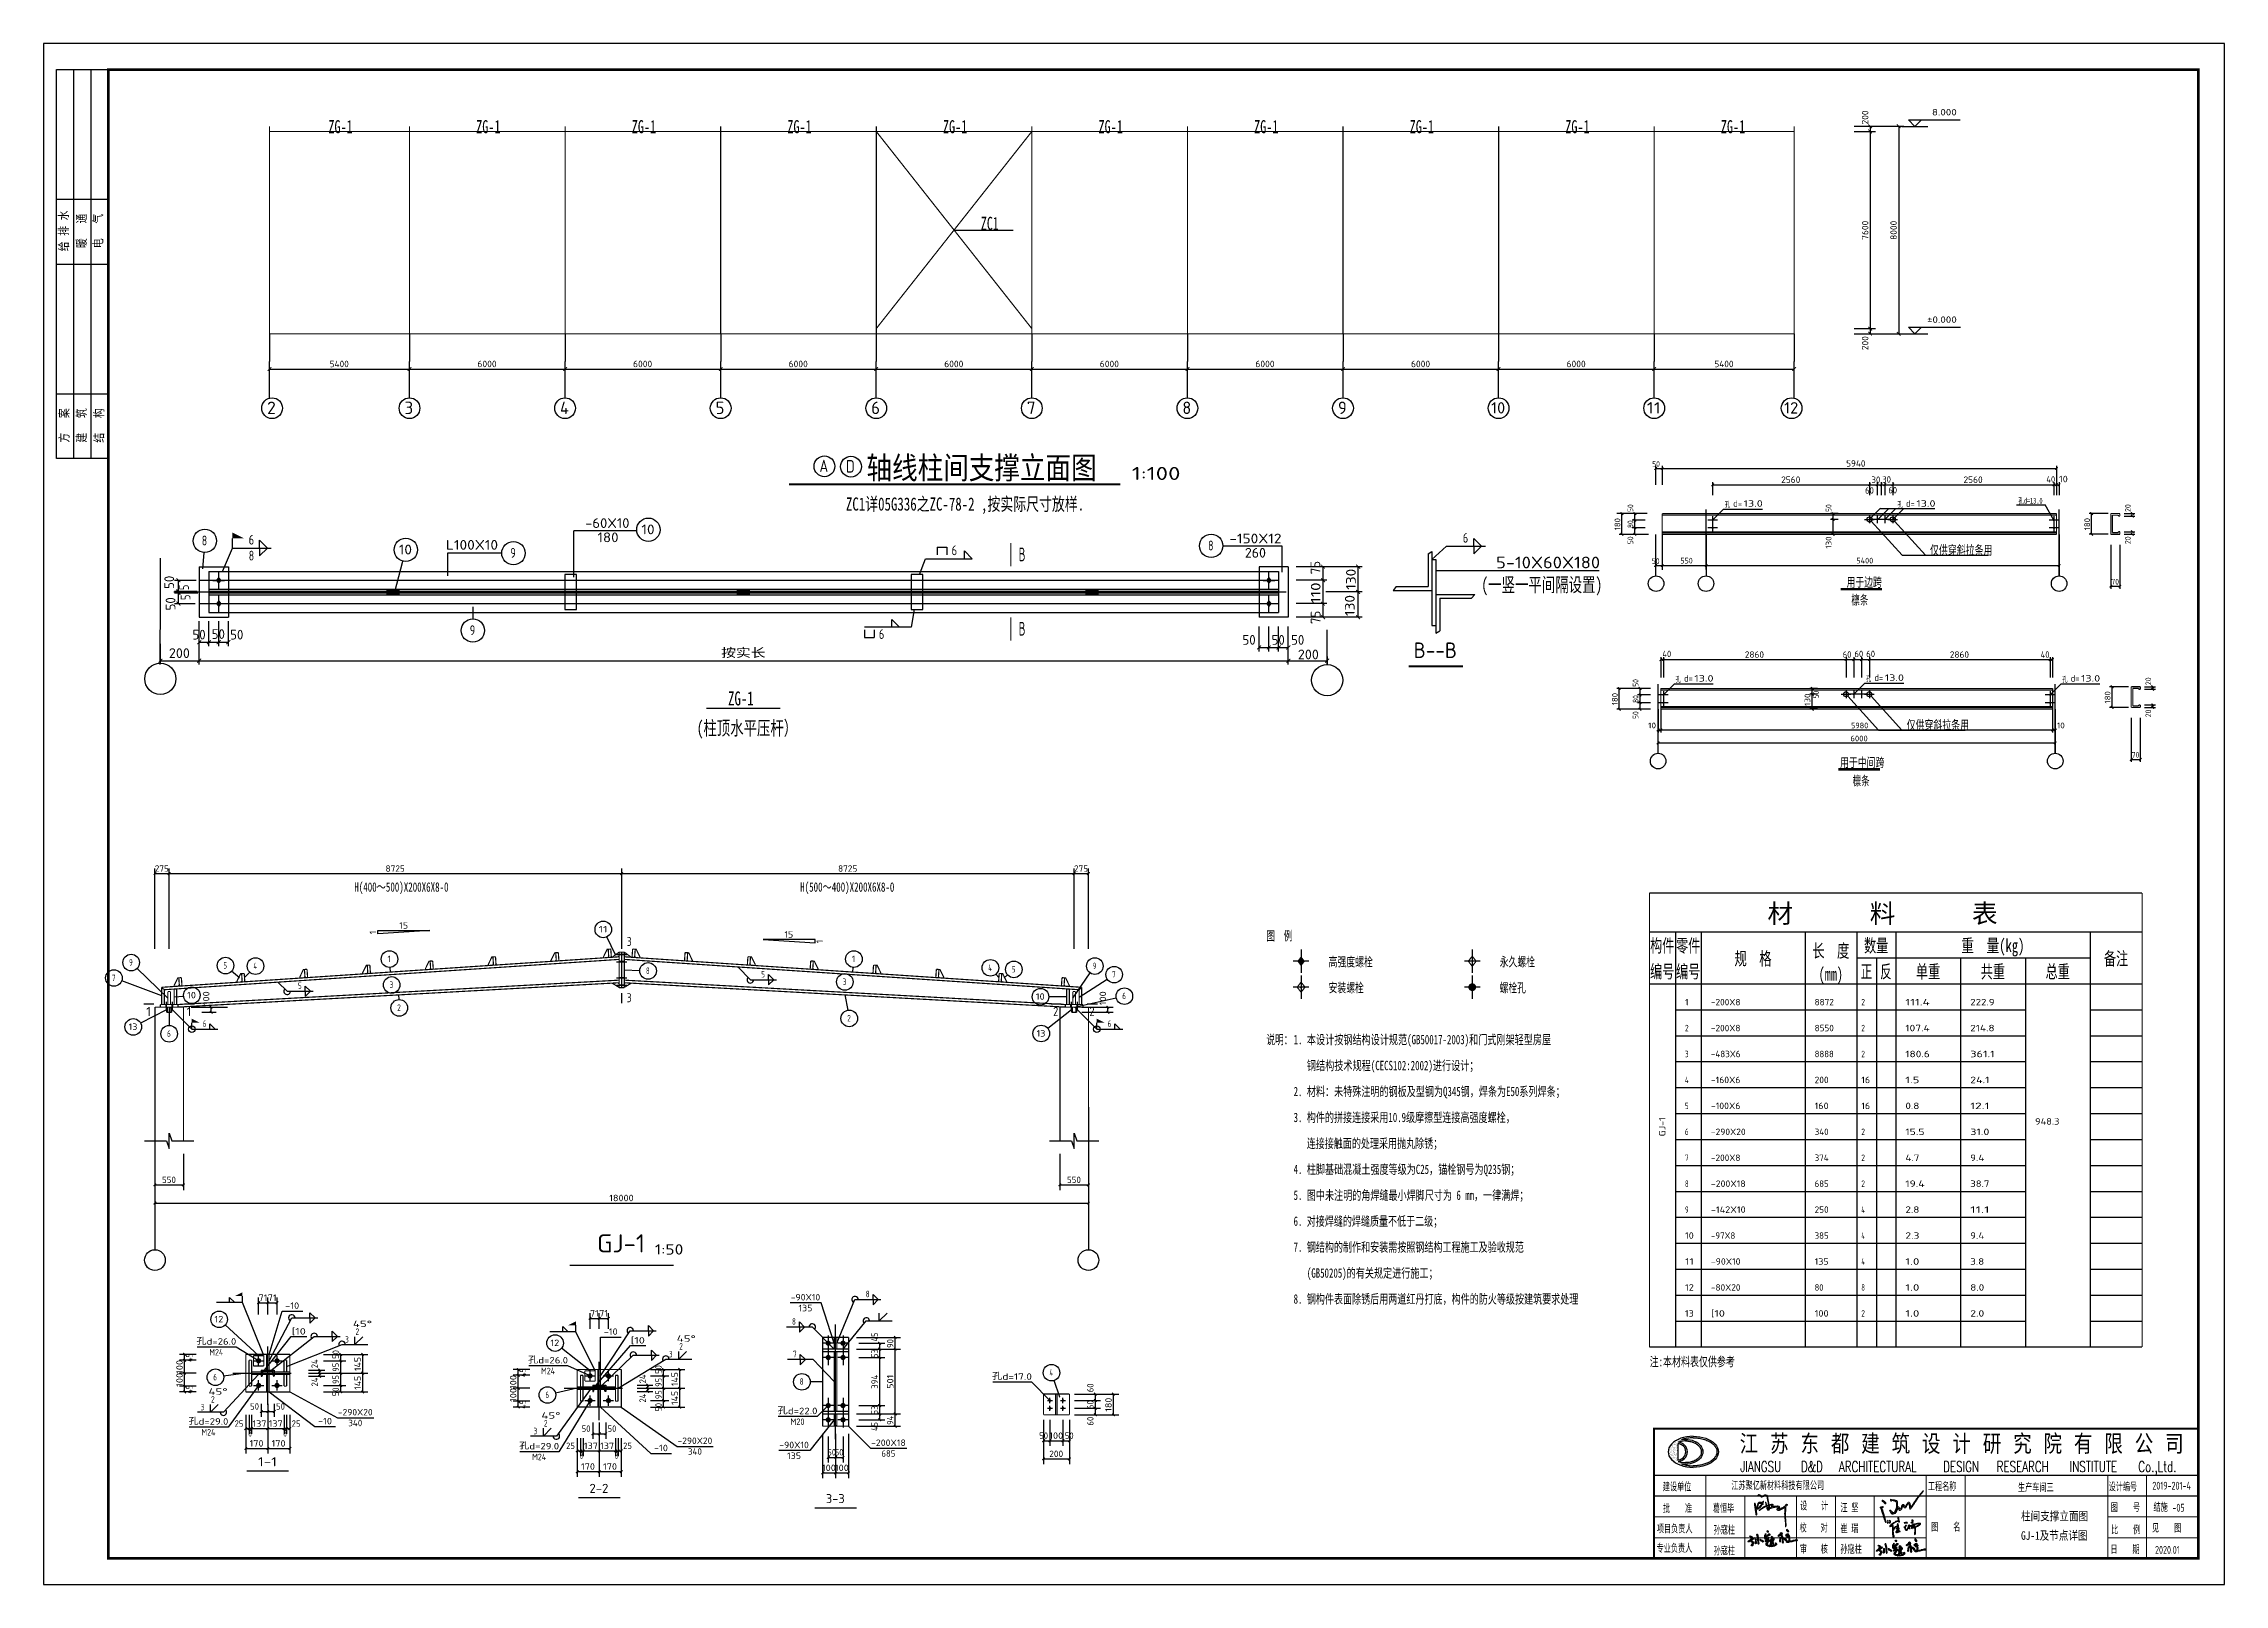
# Model space of a CAD drawing. Header units: millimetres. Extents: x 1442233 to 1526333, y -21810 to 275190.
# Drawn here: x 1442233 to 1526333, y -21810 to 37590 of the extents above; entities that cross this region are included whole.
import ezdxf
from ezdxf.enums import TextEntityAlignment as Align

# ---------------------------------------------------------------- set-up
doc = ezdxf.new("R2010")
doc.units = ezdxf.units.MM
doc.header["$LTSCALE"] = 1500
for name, pattern in [('10', [11.4, 9, -0.9, 0.6, -0.9]), ('11', [8.75, 5, -1.25, 1.25, -1.25]), ('2', [37.999999, 29.999999, -3, 2, -3]), ('8', [56.881713, 44.906615, -4.490662, 2.993774, -4.490662]), ('9', [5, 1.5, -1, 1.5, -1])]:
    doc.linetypes.add(name, pattern=pattern)
for name, color, linetype in [('1', 7, 'Continuous'), ('PUB_TITLE', 4, 'Continuous'), ('下划线', 2, 'Continuous'), ('中文', 2, 'Continuous'), ('剖断线', 7, 'Continuous'), ('墙线__粗线', 7, 'Continuous'), ('字符串标注', 253, 'Continuous'), ('尺寸标注', 253, 'Continuous'), ('尺寸线及数字', 253, 'Continuous'), ('层10', 253, 'Continuous'), ('层1000', 7, 'Continuous'), ('层1002', 253, 'Continuous'), ('层1003', 253, 'Continuous'), ('层10104', 2, 'Continuous'), ('层111', 253, '11'), ('层112', 253, 'Continuous'), ('层114', 2, 'Continuous'), ('层116', 1, 'Continuous'), ('层12', 2, 'Continuous'), ('层13', 2, '9'), ('层130', 253, 'Continuous'), ('层14', 2, 'Continuous'), ('层35', 253, 'Continuous'), ('折断线', 7, 'Continuous'), ('柱子', 7, 'Continuous'), ('螺栓孔标注', 253, 'Continuous'), ('轴线__尺寸数字', 94, 'Continuous'), ('轴线__点划线', 94, '2'), ('轴线__轴线号和轴圈', 94, 'Continuous'), ('钢板标注', 253, 'Continuous'), ('钢筋', 1, 'Continuous')]:
    doc.layers.add(name, color=color, linetype=linetype)
doc.layers.add('PUB_TEXT', color=7, linetype='Continuous', lineweight=15)
doc.styles.add('-黑体', font='simhei.ttf', dxfattribs={"width": 0.8})
doc.styles.add('_TCH_DIM', font='SIMPLEX', dxfattribs={"bigfont": 'GBCBIG'})
doc.styles.add('HZ', font='', dxfattribs={"width": 0.7, "height": 5})
doc.styles.get("Standard").update_dxf_attribs({"font": 'TSSDENG', "width": 0.75, "bigfont": 'TSSDCHN'})
doc.styles.get('HZ').set_extended_font_data('SimSun')

msp = doc.modelspace()

# ---------------------------------------------------------------- texts
at = {"layer": 'PUB_TEXT', "color": 6, "style": '-黑体', "width": 0.8}
for s, p in [('柱间支撑立面图', (1518490, -19343)), ('GJ-1及节点详图', (1518490, -20093))]:
    msp.add_text(s, height=330, dxfattribs=at).set_placement(p)
at = {"layer": 'PUB_TEXT', "width": 0.7}
msp.add_text('-05', height=302.3, dxfattribs=at).set_placement((1524329, -19006))
at = {"layer": '中文', "style": 'HZ'}
for s, height, width, p, p2 in [('ZG-1', 505.7, 0.648065, (1453215, 34135), (1454153, 34135)), ('ZG-1', 505.7, 0.648065, (1458915, 34135), (1459853, 34135)), ('ZG-1', 505.7, 0.648065, (1464915, 34135), (1465853, 34135)), ('ZG-1', 505.7, 0.648065, (1470915, 34135), (1471853, 34135)), ('ZG-1', 505.7, 0.648065, (1476915, 34135), (1477853, 34135)), ('ZG-1', 505.7, 0.648065, (1482915, 34135), (1483853, 34135)), ('ZG-1', 505.7, 0.648065, (1488915, 34135), (1489853, 34135)), ('ZG-1', 505.7, 0.648065, (1494915, 34135), (1495853, 34135)), ('ZG-1', 505.7, 0.648065, (1500915, 34135), (1501853, 34135)), ('ZG-1', 505.7, 0.648065, (1506915, 34135), (1507853, 34135)), ('ZC1', 505.7, 0.633663, (1478378, 30408), (1479066, 30408)), ('轴线柱间支撑立面图', 867, 0.79528, (1473967, 20804), (1482842, 20804)), ('ZC1详05G336之ZC-78-2 ,按实际尺寸放样.', 505.75, 0.686598, (1473173, 19587), (1482360, 19587)), ('仅供穿斜拉条用', 361.2, 0.665347, (1514981, 17885), (1517388, 17885)), ('(一竖一平间隔设置)', 541.9, 0.668035, (1497680, 16459), (1502340, 16459)), ('用于边跨', 361.2, 0.656274, (1511766, 16647), (1513122, 16647)), ('檩条', 361.2, 0.635104, (1511948, 15965), (1512604, 15965)), ('ZG-1', 541.9, 0.635104, (1468629, 12074), (1469614, 12074)), ('(柱顶水平压杆）', 541.9, 0.666153, (1467421, 10934), (1471293, 10934)), ('仅供穿斜拉条用', 361.2, 0.665347, (1514081, 11144), (1516487, 11144)), ('用于中间跨', 361.2, 0.660508, (1511513, 9698), (1513219, 9698)), ('檩条', 361.2, 0.635104, (1511996, 8992), (1512652, 8992)), ('H(400～500)X200X6X8-0', 361.25, 0.669379, (1454215, 4894), (1457847, 4894)), ('H(500～400)X200X6X8-0', 361.25, 0.669379, (1471410, 4894), (1475041, 4894)), ('注:本材料表仅供参考', 361.2, 0.66853, (1504172, -13403), (1507453, -13403))]:
    msp.add_text(s, height=height, dxfattribs=dict(at, width=width)).set_placement(p, p2, align=Align.FIT)
at = {"layer": '中文'}
for s, height, width, p, p2 in [('1:100', 500, 1.206909, (1484195, 20769), (1486075, 20769)), ('5-10X60X180', 450.02, 1.093516, (1498246, 17361), (1502258, 17361))]:
    msp.add_text(s, height=height, dxfattribs=dict(at, width=width)).set_placement(p, p2, align=Align.FIT)
at = {"layer": '中文', "color": 7, "width": 0.829312}
msp.add_text('B--B', height=600, dxfattribs=at).set_placement((1495072, 13903), (1496737, 13903), align=Align.FIT)
at = {"layer": '剖断线', "width": 0.928571}
for p, p2 in [((1479836, 17635), (1480098, 17635)), ((1479836, 14770), (1480098, 14770))]:
    msp.add_text('B', height=525, dxfattribs=at).set_placement(p, p2, align=Align.FIT)
at = {"layer": '字符串标注', "width": 1.248006}
for p, p2 in [((1451805, -12180), (1452345, -12180)), ((1464880, -12528), (1465420, -12528))]:
    msp.add_text('[10', height=250, dxfattribs=at).set_placement(p, p2, align=Align.FIT)
at = {"layer": '尺寸标注'}
for s, width, p, p2 in [('275', 1.040005, (1446521, 5661), (1447061, 5661)), ('8725', 1.040003, (1455421, 5661), (1456161, 5661)), ('8725', 1.040003, (1472871, 5661), (1473611, 5661)), ('275', 1.040005, (1481971, 5661), (1482511, 5661)), ('550', 1.040005, (1446796, -6339), (1447336, -6339)), ('550', 1.040005, (1481696, -6339), (1482236, -6339)), ('18000', 1.086225, (1464046, -7039), (1464986, -7039)), ('71', 1.41441, (1450521, -10884), (1450861, -10884)), ('71', 1.41441, (1450876, -10884), (1451216, -10884)), ('71', 1.414359, (1463303, -11485), (1463643, -11485)), ('71', 1.41441, (1463658, -11485), (1463998, -11485)), ('50', 1.040007, (1450199, -15076), (1450539, -15076)), ('50', 1.040007, (1451199, -15076), (1451539, -15076)), ('25', 1.040007, (1449599, -15736), (1449939, -15736)), ('8', 1.040018, (1450124, -16111), (1450264, -16111)), ('137', 1.123205, (1450286, -15736), (1450826, -15736)), ('137', 1.123205, (1450911, -15736), (1451451, -15736)), ('8', 1.040018, (1451474, -16111), (1451614, -16111)), ('25', 1.040007, (1451799, -15736), (1452139, -15736)), ('50', 1.040007, (1462981, -15933), (1463321, -15933)), ('50', 1.040007, (1463981, -15933), (1464321, -15933)), ('50', 1.040007, (1480629, -16203), (1480969, -16203)), ('100', 1.123205, (1481013, -16203), (1481553, -16203)), ('50', 1.03997, (1481615, -16203), (1481955, -16203)), ('170', 1.123205, (1450174, -16499), (1450714, -16499)), ('170', 1.123205, (1451024, -16499), (1451564, -16499)), ('25', 1.040007, (1462381, -16593), (1462721, -16593)), ('8', 1.040018, (1462906, -16968), (1463046, -16968)), ('137', 1.123205, (1463068, -16593), (1463608, -16593)), ('137', 1.123205, (1463693, -16593), (1464233, -16593)), ('8', 1.040018, (1464256, -16968), (1464396, -16968)), ('25', 1.040007, (1464581, -16593), (1464921, -16593)), ('50', 1.040007, (1472454, -16843), (1472794, -16843)), ('50', 1.040007, (1472739, -16843), (1473079, -16843)), ('200', 1.040005, (1481013, -16903), (1481553, -16903)), ('170', 1.123205, (1462956, -17394), (1463496, -17394)), ('170', 1.123205, (1463806, -17394), (1464346, -17394)), ('100', 1.123205, (1472246, -17443), (1472786, -17443)), ('100', 1.123205, (1472746, -17443), (1473286, -17443))]:
    msp.add_text(s, height=250, dxfattribs=dict(at, width=width)).set_placement(p, p2, align=Align.FIT)
for s, width, p, p2 in [('100', 1.12318, (1448623, 515), (1448623, 1055)), ('100', 1.12318, (1483206, 515), (1483206, 1055)), ('45', 1.03997, (1474406, -12443), (1474406, -12103)), ('90', 1.03997, (1475006, -12693), (1475006, -12353)), ('100', 1.12323, (1447599, -13697), (1447599, -13157)), ('45', 1.040045, (1447974, -13235), (1447974, -12895)), ('24', 1.010329, (1452811, -13477), (1452811, -13137)), ('50', 1.040045, (1453623, -13116), (1453623, -12776)), ('95', 1.040045, (1453623, -13610), (1453623, -13270)), ('145', 1.12323, (1454469, -13585), (1454469, -13045)), ('50', 1.040045, (1466073, -13701), (1466073, -13361)), ('53', 1.03997, (1474406, -13081), (1474406, -12741)), ('100', 1.12323, (1447599, -14197), (1447599, -13657)), ('45', 1.040045, (1447974, -14460), (1447974, -14120)), ('24', 1.010257, (1452811, -14178), (1452811, -13838)), ('95', 1.040045, (1453623, -14085), (1453623, -13745)), ('50', 1.03997, (1453623, -14558), (1453623, -14218)), ('145', 1.12323, (1454469, -14310), (1454469, -13770)), ('100', 1.12318, (1460467, -14280), (1460467, -13740)), ('100', 1.12318, (1460467, -14780), (1460467, -14240)), ('45', 1.03997, (1460842, -13817), (1460842, -13477)), ('24', 1.010329, (1465459, -14060), (1465459, -13720)), ('95', 1.03997, (1466073, -14192), (1466073, -13852)), ('145', 1.12318, (1466695, -14167), (1466695, -13627)), ('394', 1.021119, (1474406, -14269), (1474406, -13729)), ('501', 1.248034, (1475006, -14269), (1475006, -13729)), ('60', 1.040045, (1482723, -14403), (1482723, -14063)), ('45', 1.03997, (1460842, -15042), (1460842, -14702)), ('24', 1.010257, (1465459, -14799), (1465459, -14459)), ('95', 1.03997, (1466073, -14667), (1466073, -14327)), ('50', 1.03997, (1466073, -15154), (1466073, -14814)), ('145', 1.12318, (1466695, -14892), (1466695, -14352)), ('53', 1.03997, (1474406, -15258), (1474406, -14918)), ('60', 1.040045, (1482723, -15053), (1482723, -14713)), ('180', 1.12323, (1483423, -15153), (1483423, -14613)), ('45', 1.03997, (1474406, -15896), (1474406, -15556)), ('94', 1.010329, (1475006, -15657), (1475006, -15317)), ('60', 1.03997, (1482723, -15687), (1482723, -15347))]:
    msp.add_text(s, height=250, rotation=90, dxfattribs=dict(at, width=width)).set_placement(p, p2, align=Align.FIT)
at = {"layer": '尺寸线及数字'}
for s, height, width, p, p2 in [('200', 250, 1.040005, (1512602, 34473), (1512602, 35013)), ('7600', 250, 1.040003, (1512602, 30023), (1512602, 30763)), ('8000', 250, 1.040003, (1513702, 30023), (1513702, 30763)), ('200', 250, 1.040005, (1512602, 25773), (1512602, 26313)), ('50', 375, 1.039995, (1447264, 16565), (1447264, 17075)), ('75', 375, 1.04002, (1491467, 17135), (1491467, 17645)), ('130', 375, 1.123214, (1492836, 16535), (1492836, 17345)), ('50', 375, 1.04002, (1447316, 15738), (1447316, 16248)), ('5', 375, 1.039988, (1447837, 16522), (1447837, 16732)), ('5', 375, 1.039988, (1447895, 16138), (1447895, 16348)), ('110', 375, 1.220866, (1491477, 16008), (1491477, 16818)), ('130', 375, 1.123197, (1492792, 15523), (1492792, 16333)), ('75', 375, 1.04002, (1491477, 15213), (1491477, 15723))]:
    msp.add_text(s, height=height, rotation=90, dxfattribs=dict(at, width=width)).set_placement(p, p2, align=Align.FIT)
at = {"layer": '尺寸线及数字', "color": 7}
for s, width, p, p2 in [('   8.000 ', 1.270704, (1514467, 34821), (1516208, 34821)), ('  %%1280.000 ', 1.228456, (1514470, 26823), (1516210, 26823))]:
    msp.add_text(s, height=250, dxfattribs=dict(at, width=width)).set_placement(p, p2, align=Align.FIT)
at = {"layer": '尺寸线及数字'}
for s, height, width, p, p2 in [('5940', 250, 1.039986, (1511749, 21280), (1512489, 21280)), ('2560', 250, 1.040003, (1509240, 20653), (1509980, 20653)), ('60', 250, 1.040007, (1512477, 20240), (1512817, 20240)), ('30', 250, 1.040007, (1512725, 20653), (1513065, 20653)), ('30', 250, 1.040007, (1513136, 20662), (1513476, 20662)), ('60', 250, 1.040007, (1513372, 20248), (1513712, 20248)), ('2560', 250, 1.040072, (1516271, 20653), (1517011, 20653)), ('40', 250, 1.03997, (1519467, 20666), (1519807, 20666)), ('10', 250, 1.178675, (1519954, 20679), (1520294, 20679)), ('-60X10', 375, 1.022068, (1463116, 18918), (1464826, 18918)), ('180', 375, 1.123197, (1463595, 18368), (1464405, 18368)), ('-150X12', 375, 1.055756, (1487961, 18323), (1489971, 18323)), ('L100X10', 375, 1.133007, (1457748, 18078), (1459758, 18078)), ('260', 375, 1.039997, (1488561, 17773), (1489371, 17773)), ('50', 375, 1.039995, (1447971, 14617), (1448481, 14617)), ('50', 375, 1.039995, (1448714, 14639), (1449224, 14639)), ('50', 375, 1.039995, (1449426, 14617), (1449936, 14617)), ('按实长', 375, 1.552598, (1468364, 13904), (1470074, 13904)), ('50', 375, 1.039995, (1488464, 14415), (1488974, 14415)), ('50', 375, 1.039995, (1489589, 14415), (1490099, 14415)), ('50', 375, 1.039995, (1490339, 14415), (1490849, 14415)), ('200', 375, 1.039997, (1447064, 13904), (1447874, 13904)), ('200', 375, 1.039997, (1490601, 13853), (1491411, 13853)), ('40', 250, 1.040007, (1504661, 13936), (1505001, 13936)), ('2860', 250, 1.040003, (1507839, 13910), (1508579, 13910)), ('60', 250, 1.040007, (1511610, 13910), (1511950, 13910)), ('60', 250, 1.040007, (1512066, 13936), (1512406, 13936)), ('60', 250, 1.040007, (1512521, 13936), (1512861, 13936)), ('2860', 250, 1.040003, (1515745, 13910), (1516485, 13910)), ('40', 250, 1.03997, (1519248, 13910), (1519588, 13910))]:
    msp.add_text(s, height=height, dxfattribs=dict(at, width=width)).set_placement(p, p2, align=Align.FIT)
at = {"layer": '层10'}
for s, height, width, p, p2 in [('50', 220, 1.039833, (1504265, 21274), (1504564, 21274)), ('d=', 250, 0.955683, (1507392, 19736), (1507732, 19736)), ('13.0', 250, 1.282671, (1507792, 19736), (1508532, 19736)), ('d=', 250, 0.955683, (1514053, 19735), (1514393, 19735)), ('13.0', 250, 1.282671, (1514453, 19735), (1515193, 19735)), ('50', 220, 1.03998, (1504252, 17529), (1504551, 17529)), ('550', 220, 1.03999, (1505354, 17547), (1505829, 17547)), ('5400', 220, 1.040092, (1512139, 17548), (1512790, 17548)), ('70', 220, 1.03998, (1521970, 16734), (1522269, 16734)), ('d=', 250, 0.955683, (1505492, 12995), (1505832, 12995)), ('13.0', 250, 1.282671, (1505892, 12995), (1506632, 12995)), ('d=', 250, 0.955683, (1512836, 13020), (1513176, 13020)), ('13.0', 250, 1.282671, (1513236, 13020), (1513976, 13020)), ('d=', 250, 0.955648, (1520404, 12995), (1520744, 12995)), ('13.0', 250, 1.28265, (1520804, 12995), (1521544, 12995)), ('10', 220, 1.205574, (1504110, 11192), (1504416, 11192)), ('5980', 220, 1.063447, (1511934, 11192), (1512599, 11192)), ('10', 220, 1.205574, (1519873, 11192), (1520179, 11192)), ('6000', 220, 1.063447, (1511912, 10692), (1512578, 10692)), ('70', 220, 1.039906, (1522757, 10058), (1523056, 10058)), ('3', 350, 1.002865, (1464718, 2800), (1464907, 2800)), ('3', 350, 1.002865, (1464718, 631), (1464907, 631)), ('1', 350, 2.807931, (1446188, 101), (1446377, 101)), ('1', 350, 2.808022, (1447748, 101), (1447937, 101)), ('2', 350, 1.002865, (1481168, 101), (1481357, 101)), ('2', 350, 1.002865, (1482568, 101), (1482757, 101)), ('1-1', 350, 1.152225, (1450501, -17257), (1451230, -17257)), ('2-2', 350, 0.902576, (1463283, -18283), (1464012, -18283)), ('3-3', 350, 0.902622, (1472398, -18678), (1473127, -18678))]:
    msp.add_text(s, height=height, dxfattribs=dict(at, width=width)).set_placement(p, p2, align=Align.FIT)
for s, width, p, p2 in [('50', 1.040023, (1503536, 19533), (1503536, 19832)), ('50', 1.040097, (1511180, 19533), (1511180, 19832)), ('20', 1.039949, (1522722, 19534), (1522722, 19834)), ('180', 1.123218, (1503036, 18825), (1503036, 19300)), ('80', 1.040023, (1503536, 18913), (1503536, 19212)), ('50', 1.040023, (1503536, 18293), (1503536, 18592)), ('130', 1.123269, (1511180, 18117), (1511180, 18592)), ('180', 1.123189, (1521152, 18826), (1521152, 19302)), ('20', 1.039949, (1522722, 18294), (1522722, 18594)), ('50', 1.040097, (1503736, 12792), (1503736, 13091)), ('50', 1.040065, (1510698, 12346), (1510698, 12645)), ('20', 1.039949, (1523509, 12858), (1523509, 13157)), ('180', 1.123029, (1502936, 12084), (1502936, 12559)), ('80', 1.040054, (1503736, 12172), (1503736, 12471)), ('50', 1.040097, (1503736, 11552), (1503736, 11851)), ('130', 1.123218, (1510364, 12059), (1510364, 12534)), ('180', 1.123298, (1521939, 12150), (1521939, 12625)), ('20', 1.039906, (1523509, 11618), (1523509, 11917))]:
    msp.add_text(s, height=220, rotation=90, dxfattribs=dict(at, width=width)).set_placement(p, p2, align=Align.FIT)
at = {"layer": '层10', "style": 'HZ'}
for s, height, width, p, p2 in [('孔', 217, 0.677436, (1507064, 19717), (1507274, 19717)), ('孔', 217, 0.677436, (1513725, 19717), (1513935, 19717)), ('孔d=13.0', 216.8, 0.750021, (1518391, 19856), (1519321, 19856)), ('孔', 217, 0.677436, (1505164, 12976), (1505374, 12976)), ('孔', 217, 0.677318, (1512508, 13001), (1512718, 13001)), ('孔', 217, 0.677475, (1520076, 12976), (1520286, 12976))]:
    msp.add_text(s, height=height, dxfattribs=dict(at, width=width)).set_placement(p, p2, align=Align.FIT)
at = {"layer": '层1002'}
for s, height, width, p, p2 in [('8', 375, 1.039988, (1448331, 18244), (1448541, 18244)), ('10', 375, 1.178661, (1465286, 18674), (1465796, 18674)), ('10', 375, 1.178661, (1455929, 17899), (1456439, 17899)), ('9', 375, 1.119987, (1460231, 17769), (1460441, 17769)), ('8', 375, 1.040048, (1487139, 18052), (1487349, 18052)), ('9', 375, 1.119987, (1458667, 14787), (1458877, 14787)), ('11', 250, 1.683761, (1463637, 3322), (1463977, 3322)), ('7', 250, 1.040018, (1444865, 1450), (1445005, 1450)), ('9', 250, 1.12002, (1445529, 2043), (1445669, 2043)), ('5', 250, 1.040018, (1449166, 1929), (1449306, 1929)), ('4', 250, 0.970599, (1450325, 1907), (1450465, 1907)), ('1', 250, 2.912051, (1455493, 2178), (1455633, 2178)), ('8', 250, 1.040018, (1465464, 1723), (1465604, 1723)), ('1', 250, 2.912051, (1473400, 2178), (1473540, 2178)), ('4', 250, 0.970684, (1478664, 1840), (1478804, 1840)), ('5', 250, 1.040018, (1479569, 1780), (1479709, 1780)), ('9', 250, 1.12002, (1482692, 1909), (1482832, 1909)), ('7', 250, 1.040018, (1483437, 1579), (1483577, 1579)), ('10', 250, 1.178675, (1447768, 783), (1448108, 783)), ('3', 250, 1.039927, (1455576, 1182), (1455716, 1182)), ('3', 250, 1.040018, (1473051, 1297), (1473191, 1297)), ('10', 250, 1.178675, (1480498, 728), (1480838, 728)), ('6', 250, 1.119922, (1483831, 750), (1483971, 750)), ('2', 250, 1.039927, (1455869, 298), (1456009, 298)), ('2', 250, 1.040018, (1473223, -110), (1473363, -110)), ('13', 250, 1.178654, (1445511, -436), (1445851, -436)), ('6', 250, 1.12002, (1446995, -702), (1447135, -702)), ('13', 250, 1.178675, (1480525, -692), (1480865, -692)), ('12', 250, 1.178675, (1448822, -11710), (1449162, -11710)), ('12', 250, 1.178675, (1461777, -12624), (1462117, -12624)), ('6', 250, 1.12002, (1448777, -13945), (1448917, -13945)), ('8', 250, 1.040018, (1471396, -14118), (1471536, -14118)), ('4', 250, 0.970684, (1481022, -13767), (1481162, -13767)), ('6', 250, 1.12002, (1461583, -14626), (1461723, -14626))]:
    msp.add_text(s, height=height, dxfattribs=dict(at, width=width)).set_placement(p, p2, align=Align.FIT)
at = {"layer": '层1003'}
for s, height, width, p, p2 in [('6', 375, 1.119987, (1450142, 18277), (1450352, 18277)), ('6', 375, 1.119987, (1496963, 18351), (1497173, 18351)), ('8', 375, 1.040031, (1450142, 17662), (1450352, 17662)), ('6', 375, 1.119987, (1477250, 17867), (1477460, 17867)), ('6', 375, 1.119987, (1474444, 14639), (1474654, 14639)), ('5', 250, 1.040018, (1469910, 1588), (1470050, 1588)), ('5', 250, 1.040018, (1452044, 1143), (1452184, 1143)), ('6', 250, 1.12002, (1448368, -316), (1448508, -316)), ('6', 250, 1.12002, (1483268, -316), (1483408, -316)), ('8', 250, 1.040018, (1473943, -10740), (1474083, -10740)), ('45°', 250, 1.749097, (1454160, -11892), (1454900, -11892)), ('8', 250, 1.040018, (1471099, -11798), (1471239, -11798)), ('3', 250, 1.040018, (1453860, -12492), (1454000, -12492)), ('2', 250, 1.040018, (1454260, -12192), (1454400, -12192)), ('45°', 250, 1.749097, (1466646, -12459), (1467386, -12459)), ('2', 250, 1.040018, (1466746, -12759), (1466886, -12759)), ('3', 250, 1.039927, (1466346, -13059), (1466486, -13059)), ('7', 250, 1.040018, (1471135, -13053), (1471275, -13053)), ('45°', 250, 1.749097, (1448588, -14501), (1449328, -14501)), ('3', 250, 1.040018, (1448288, -15101), (1448428, -15101)), ('2', 250, 1.040018, (1448688, -14801), (1448828, -14801)), ('3', 250, 1.040018, (1461127, -16024), (1461267, -16024)), ('45°', 250, 1.749097, (1461427, -15424), (1462167, -15424)), ('2', 250, 1.040018, (1461527, -15724), (1461667, -15724))]:
    msp.add_text(s, height=height, dxfattribs=dict(at, width=width)).set_placement(p, p2, align=Align.FIT)
at = {"layer": '层12', "style": 'HZ'}
for s, height, width, p, p2 in [('材      料      表', 722.5, 0.954335, (1508711, 3693), (1517586, 3693)), ('构件', 505.7, 0.648065, (1504186, 2563), (1505123, 2563)), ('零件', 505.7, 0.648065, (1505186, 2563), (1506123, 2563)), ('规  格', 505.7, 0.662466, (1507436, 2063), (1508873, 2063)), ('长  度', 505.7, 0.662466, (1510436, 2363), (1511873, 2363)), ('数量', 505.7, 0.648065, (1512436, 2563), (1513373, 2563)), ('重  量(kg)', 505.7, 0.673987, (1516186, 2563), (1518623, 2563)), ('备注', 505.7, 0.648065, (1521686, 2063), (1522623, 2063)), ('编号', 505.7, 0.648065, (1504186, 1563), (1505123, 1563)), ('编号', 505.7, 0.648065, (1505186, 1563), (1506123, 1563)), ('(mm)', 505.7, 0.648065, (1510686, 1463), (1511623, 1463)), ('正', 506, 0.604861, (1512311, 1563), (1512748, 1563)), ('反', 506, 0.604861, (1513061, 1563), (1513498, 1563)), ('单重', 505.7, 0.648065, (1514436, 1563), (1515373, 1563)), ('共重', 505.7, 0.648065, (1516936, 1563), (1517873, 1563)), ('总重', 505.7, 0.648065, (1519436, 1563), (1520373, 1563))]:
    msp.add_text(s, height=height, dxfattribs=dict(at, width=width)).set_placement(p, p2, align=Align.FIT)
at = {"layer": '层12'}
for s, width, p, p2 in [('1', 2.911797, (1505531, 512), (1505671, 512)), ('-200X8', 0.987992, (1506531, 512), (1507671, 512)), ('8872', 1.039986, (1510531, 512), (1511271, 512)), ('2', 1.039927, (1512331, 512), (1512471, 512)), ('111.4', 1.339164, (1514031, 512), (1514971, 512)), ('222.9', 1.177819, (1516531, 512), (1517471, 512)), ('2', 1.039927, (1505531, -488), (1505671, -488)), ('-200X8', 0.987992, (1506531, -488), (1507671, -488)), ('8550', 1.039986, (1510531, -488), (1511271, -488)), ('2', 1.039927, (1512331, -488), (1512471, -488)), ('107.4', 1.206901, (1514031, -488), (1514971, -488)), ('214.8', 1.221987, (1516531, -488), (1517471, -488)), ('3', 1.039927, (1505531, -1488), (1505671, -1488)), ('-483X6', 0.996294, (1506531, -1488), (1507671, -1488)), ('8888', 1.039986, (1510531, -1488), (1511271, -1488)), ('2', 1.039927, (1512331, -1488), (1512471, -1488)), ('180.6', 1.237455, (1514031, -1488), (1514971, -1488)), ('361.1', 1.376887, (1516531, -1488), (1517471, -1488)), ('4', 0.970599, (1505531, -2488), (1505671, -2488)), ('-160X6', 1.030948, (1506531, -2488), (1507671, -2488)), ('200', 1.039981, (1510531, -2488), (1511071, -2488)), ('16', 1.219275, (1512331, -2488), (1512671, -2488)), ('1.5', 1.403975, (1514031, -2488), (1514571, -2488)), ('24.1', 1.399254, (1516531, -2488), (1517271, -2488)), ('5', 1.039927, (1505531, -3488), (1505671, -3488)), ('-100X6', 1.030948, (1506531, -3488), (1507671, -3488)), ('160', 1.12318, (1510531, -3488), (1511071, -3488)), ('16', 1.219275, (1512331, -3488), (1512671, -3488)), ('0.8', 1.276341, (1514031, -3488), (1514571, -3488)), ('12.1', 1.509, (1516531, -3488), (1517271, -3488)), ('948.3', 1.163797, (1519031, -4088), (1519971, -4088)), ('6', 1.119922, (1505531, -4488), (1505671, -4488)), ('-290X20', 0.995421, (1506531, -4488), (1507871, -4488)), ('340', 1.039981, (1510531, -4488), (1511071, -4488)), ('2', 1.039927, (1512331, -4488), (1512471, -4488)), ('15.5', 1.28265, (1514031, -4488), (1514771, -4488)), ('31.0', 1.28265, (1516531, -4488), (1517271, -4488)), ('7', 1.039927, (1505531, -5488), (1505671, -5488)), ('-200X8', 0.987992, (1506531, -5488), (1507671, -5488)), ('374', 1.021072, (1510531, -5488), (1511071, -5488)), ('2', 1.039927, (1512331, -5488), (1512471, -5488)), ('4.7', 1.276341, (1514031, -5488), (1514571, -5488)), ('9.4', 1.247977, (1516531, -5488), (1517071, -5488)), ('8', 1.039927, (1505531, -6488), (1505671, -6488)), ('-200X18', 1.024698, (1506531, -6488), (1507871, -6488)), ('685', 1.039981, (1510531, -6488), (1511071, -6488)), ('2', 1.039927, (1512331, -6488), (1512471, -6488)), ('19.4', 1.261623, (1514031, -6488), (1514771, -6488)), ('38.7', 1.202484, (1516531, -6488), (1517271, -6488)), ('9', 1.119922, (1505531, -7488), (1505671, -7488)), ('-142X10', 1.05575, (1506531, -7488), (1507871, -7488)), ('250', 1.039981, (1510531, -7488), (1511071, -7488)), ('4', 0.970599, (1512331, -7488), (1512471, -7488)), ('2.8', 1.276341, (1514031, -7488), (1514571, -7488)), ('11.1', 1.637425, (1516531, -7488), (1517271, -7488)), ('10', 1.178633, (1505531, -8488), (1505871, -8488)), ('-97X8', 0.97759, (1506531, -8488), (1507471, -8488)), ('385', 1.039981, (1510531, -8488), (1511071, -8488)), ('4', 0.970599, (1512331, -8488), (1512471, -8488)), ('2.3', 1.276341, (1514031, -8488), (1514571, -8488)), ('9.4', 1.247977, (1516531, -8488), (1517071, -8488)), ('11', 1.683761, (1505531, -9488), (1505871, -9488)), ('-90X10', 1.02206, (1506531, -9488), (1507671, -9488)), ('135', 1.12318, (1510531, -9488), (1511071, -9488)), ('4', 0.970599, (1512331, -9488), (1512471, -9488)), ('1.0', 1.403975, (1514031, -9488), (1514571, -9488)), ('3.8', 1.276341, (1516531, -9488), (1517071, -9488)), ('12', 1.178633, (1505531, -10488), (1505871, -10488)), ('-80X20', 0.987992, (1506531, -10488), (1507671, -10488)), ('80', 1.03997, (1510531, -10488), (1510871, -10488)), ('8', 1.039927, (1512331, -10488), (1512471, -10488)), ('1.0', 1.403975, (1514031, -10488), (1514571, -10488)), ('8.0', 1.276341, (1516531, -10488), (1517071, -10488)), ('13', 1.178633, (1505531, -11488), (1505871, -11488)), ('[10', 1.247977, (1506531, -11488), (1507071, -11488)), ('100', 1.12318, (1510531, -11488), (1511071, -11488)), ('2', 1.039927, (1512331, -11488), (1512471, -11488)), ('1.0', 1.403975, (1514031, -11488), (1514571, -11488)), ('2.0', 1.276341, (1516531, -11488), (1517071, -11488))]:
    msp.add_text(s, height=250, dxfattribs=dict(at, width=width)).set_placement(p, p2, align=Align.FIT)
at = {"layer": '层12', "width": 1.13175}
msp.add_text('GJ-1', height=250, rotation=90, dxfattribs=at).set_placement((1504778, -4538), (1504778, -3798), align=Align.FIT)
at = {"layer": '层13', "style": 'HZ', "width": 0.649217}
msp.add_text('图  例', height=361.2, dxfattribs=at).set_placement((1489388, 3013), (1490394, 3013), align=Align.FIT)
at = {"layer": '层130', "style": 'HZ'}
for s, height, width, p, p2 in [('高强度螺栓', 361.2, 0.660508, (1491788, 2013), (1493494, 2013)), ('永久螺栓', 361.2, 0.656274, (1498388, 2013), (1499744, 2013)), ('安装螺栓', 361.2, 0.656274, (1491788, 1013), (1493144, 1013)), ('螺栓孔', 361.2, 0.649217, (1498388, 1013), (1499394, 1013)), ('说明：', 361.2, 0.649217, (1489388, -987), (1490394, -987)), ('1. 本设计按钢结构设计规范(GB50017-2003)和门式刚架轻型房屋', 361.25, 0.674473, (1490438, -987), (1500369, -987)), ('   钢结构技术规程(CECS102:2002)进行设计；', 361.25, 0.673313, (1490438, -1987), (1497569, -1987)), ('2. 材料：未特殊注明的钢板及型钢为Q345钢，焊条为E50系列焊条；', 361.25, 0.674621, (1490438, -2987), (1500894, -2987)), ('3. 构件的拼接连接采用10.9级摩擦型连接高强度螺栓，', 361.25, 0.673987, (1490438, -3987), (1498969, -3987)), ('   连接接触面的处理采用抛丸除锈；', 361.25, 0.672312, (1490438, -4987), (1496169, -4987)), ('4. 柱脚基础混凝土强度等级为C25，锚栓钢号为Q235钢；', 361.25, 0.674057, (1490438, -5987), (1499144, -5987)), ('5. 图中未注明的角焊缝最小焊脚尺寸为 6 mm，一律满焊；', 361.25, 0.674187, (1490438, -6987), (1499494, -6987)), ('6. 对接焊缝的焊缝质量不低于二级；', 361.25, 0.672312, (1490438, -7987), (1496169, -7987)), ('7. 钢结构的制作和安装需按照钢结构工程施工及验收规范', 361.25, 0.674123, (1490438, -8987), (1499319, -8987)), ('   (GB50205)的有关规定进行施工；', 361.25, 0.672151, (1490438, -9987), (1495994, -9987)), ('8. 钢构件表面除锈后用两道红丹打底，构件的防火等级按建筑要求处理', 361.25, 0.674756, (1490438, -10987), (1501419, -10987))]:
    msp.add_text(s, height=height, dxfattribs=dict(at, width=width)).set_placement(p, p2, align=Align.FIT)
at = {"layer": '柱子'}
for s, height, width, p, p2 in [('GJ-1', 700, 1.010498, (1463576, -9013), (1465426, -9013)), ('1:50 ', 400, 1.089742, (1465806, -9097), (1467216, -9097))]:
    msp.add_text(s, height=height, dxfattribs=dict(at, width=width)).set_placement(p, p2, align=Align.FIT)
at = {"layer": '螺栓孔标注'}
for s, width, p, p2 in [('15', 1.178675, (1455948, 3468), (1456288, 3468)), ('15', 1.178675, (1470802, 3121), (1471142, 3121)), ('孔d=26.0', 1.186372, (1448123, -12571), (1449663, -12571)), ('M24', 0.951869, (1448623, -12986), (1449163, -12986)), ('孔d=26.0', 1.186372, (1460917, -13294), (1462457, -13294)), ('M24', 0.951869, (1461417, -13709), (1461957, -13709)), ('孔d=17.0', 1.222588, (1478807, -13925), (1480347, -13925)), ('孔d=22.0', 1.186363, (1470536, -15249), (1472076, -15249)), ('孔d=29.0', 1.186363, (1447818, -15656), (1449358, -15656)), ('M24', 0.951847, (1448318, -16071), (1448858, -16071)), ('M20', 0.968258, (1471036, -15664), (1471576, -15664)), ('孔d=29.0', 1.186372, (1460573, -16607), (1462113, -16607)), ('M24', 0.951869, (1461073, -17022), (1461613, -17022))]:
    msp.add_text(s, height=250, dxfattribs=dict(at, width=width)).set_placement(p, p2, align=Align.FIT)
for width, p, p2 in [(2.911797, (1455058, 3252), (1455058, 3392)), (2.912305, (1472287, 2904), (1472287, 3044))]:
    msp.add_text('1', height=250, rotation=90, dxfattribs=dict(at, width=width)).set_placement(p, p2, align=Align.FIT)
at = {"layer": '轴线__尺寸数字'}
for s, width, p, p2 in [('5400', 1.039986, (1453263, 25115), (1454003, 25115)), ('6000', 1.039986, (1458963, 25115), (1459703, 25115)), ('6000', 1.040003, (1464963, 25115), (1465703, 25115)), ('6000', 1.040003, (1470963, 25115), (1471703, 25115)), ('6000', 1.040003, (1476963, 25115), (1477703, 25115)), ('6000', 1.040003, (1482963, 25115), (1483703, 25115)), ('6000', 1.040003, (1488963, 25115), (1489703, 25115)), ('6000', 1.040003, (1494963, 25115), (1495703, 25115)), ('6000', 1.040003, (1500963, 25115), (1501703, 25115)), ('5400', 1.040003, (1506663, 25115), (1507403, 25115))]:
    msp.add_text(s, height=250, dxfattribs=dict(at, width=width)).set_placement(p, p2, align=Align.FIT)
at = {"layer": '轴线__轴线号和轴圈'}
for s, height, width, p, p2 in [('2', 480, 1.300042, (1450851, 23309), (1451187, 23309)), ('3', 480, 1.300042, (1456151, 23309), (1456487, 23309)), ('4', 480, 1.213372, (1462151, 23309), (1462487, 23309)), ('5', 480, 1.300042, (1468151, 23309), (1468487, 23309)), ('6', 480, 1.400045, (1474151, 23309), (1474487, 23309)), ('7', 480, 1.299994, (1480151, 23309), (1480487, 23309)), ('8', 480, 1.299994, (1486151, 23309), (1486487, 23309)), ('9', 480, 1.399994, (1492151, 23309), (1492487, 23309)), ('10', 440, 1.071528, (1498055, 23328), (1498599, 23328)), ('11', 440, 1.530754, (1504055, 23328), (1504599, 23328)), ('12', 440, 1.071528, (1509355, 23328), (1509899, 23328)), ('A', 480, 1.137536, (1472153, 21068), (1472489, 21068)), ('D', 480, 1.299994, (1473176, 21055), (1473512, 21055))]:
    msp.add_text(s, height=height, dxfattribs=dict(at, width=width)).set_placement(p, p2, align=Align.FIT)
at = {"layer": '钢板标注'}
for s, width, p, p2 in [('-90X10', 1.02206, (1471043, -10867), (1472183, -10867)), ('-10', 1.002862, (1451550, -11190), (1452090, -11190)), ('135', 1.12318, (1471343, -11282), (1471883, -11282)), ('-10', 1.002862, (1463832, -12192), (1464372, -12192)), ('-290X20', 0.995421, (1453582, -15298), (1454922, -15298)), ('-10', 1.002862, (1452815, -15640), (1453355, -15640)), ('340', 1.039981, (1453982, -15713), (1454522, -15713)), ('-10', 1.002839, (1465770, -16677), (1466310, -16677)), ('-290X20', 0.995421, (1466680, -16399), (1468020, -16399)), ('340', 1.039981, (1467080, -16814), (1467620, -16814)), ('-90X10', 1.022071, (1470603, -16561), (1471743, -16561)), ('135', 1.123205, (1470903, -16976), (1471443, -16976)), ('-200X18', 1.024708, (1474143, -16474), (1475483, -16474)), ('685', 1.040005, (1474543, -16889), (1475083, -16889))]:
    msp.add_text(s, height=250, dxfattribs=dict(at, width=width)).set_placement(p, p2, align=Align.FIT)

# ---------------------------------------------------------------- blocks, each defined once
blk = doc.blocks.new('1234')
at = {"layer": 'PUB_TEXT'}
h = blk.add_hatch(color=256, dxfattribs=at)
h.paths.add_polyline_path([(1896730, 782427), (1896732, 782431), (1896733, 782438), (1896732, 782444), (1896733, 782454), (1896733, 782457), (1896733, 782459), (1896733, 782465), (1896733, 782470), (1896732, 782477), (1896732, 782483), (1896732, 782490), (1896732, 782495), (1896732, 782499), (1896732, 782506), (1896732, 782514), (1896732, 782522), (1896730, 782528), (1896728, 782533), (1896728, 782540), (1896728, 782546), (1896728, 782551), (1896726, 782558), (1896725, 782564), (1896725, 782573), (1896723, 782578), (1896721, 782585), (1896721, 782589), (1896720, 782596), (1896717, 782601), (1896715, 782604), (1896713, 782609), (1896710, 782614), (1896707, 782618), (1896701, 782620), (1896697, 782623), (1896691, 782625), (1896686, 782628), (1896672, 782632), (1896662, 782632), (1896656, 782633), (1896647, 782636), (1896645, 782637), (1896642, 782639), (1896638, 782640), (1896629, 782641), (1896621, 782642), (1896613, 782643), (1896607, 782644), (1896603, 782648), (1896600, 782649), (1896598, 782650), (1896595, 782651), (1896591, 782652), (1896589, 782652), (1896581, 782652), (1896576, 782652), (1896570, 782652), (1896563, 782655), (1896560, 782656), (1896553, 782658), (1896545, 782658), (1896543, 782657), (1896530, 782656), (1896525, 782656), (1896518, 782656), (1896511, 782656), (1896503, 782656), (1896495, 782657), (1896490, 782660), (1896489, 782662), (1896485, 782665), (1896478, 782670), (1896475, 782671), (1896467, 782674), (1896460, 782672), (1896458, 782669), (1896456, 782667), (1896453, 782665), (1896453, 782663), (1896453, 782660), (1896452, 782660), (1896452, 782658), (1896452, 782656), (1896453, 782655), (1896454, 782654), (1896455, 782652), (1896456, 782651), (1896457, 782649), (1896461, 782644), (1896462, 782640), (1896463, 782637), (1896464, 782633), (1896466, 782628), (1896468, 782626), (1896469, 782624), (1896472, 782618), (1896474, 782616), (1896475, 782613), (1896476, 782611), (1896476, 782609), (1896476, 782607), (1896476, 782605), (1896476, 782602), (1896477, 782599), (1896478, 782597), (1896480, 782597), (1896482, 782597), (1896483, 782597), (1896489, 782600), (1896490, 782603), (1896491, 782604), (1896495, 782607), (1896496, 782608), (1896497, 782612), (1896500, 782614), (1896502, 782616), (1896504, 782618), (1896507, 782620), (1896510, 782622), (1896511, 782623), (1896516, 782624), (1896517, 782624), (1896519, 782625), (1896523, 782625), (1896525, 782624), (1896532, 782624), (1896534, 782624), (1896541, 782624), (1896545, 782624), (1896549, 782624), (1896551, 782623), (1896555, 782621), (1896558, 782621), (1896559, 782621), (1896564, 782621), (1896568, 782620), (1896569, 782620), (1896575, 782618), (1896576, 782618), (1896578, 782617), (1896579, 782616), (1896580, 782616), (1896582, 782615), (1896584, 782615), (1896586, 782614), (1896589, 782613), (1896599, 782611), (1896601, 782611), (1896604, 782610), (1896608, 782608), (1896614, 782606), (1896616, 782606), (1896618, 782605), (1896621, 782604), (1896622, 782603), (1896624, 782602), (1896629, 782600), (1896631, 782601), (1896632, 782600), (1896633, 782600), (1896634, 782599), (1896635, 782598), (1896642, 782596), (1896649, 782595), (1896653, 782594), (1896658, 782589), (1896663, 782587), (1896665, 782586), (1896666, 782585), (1896668, 782584), (1896673, 782582), (1896673, 782579), (1896673, 782577), (1896676, 782573), (1896678, 782570), (1896680, 782567), (1896680, 782565), (1896681, 782562), (1896683, 782560), (1896682, 782557), (1896682, 782555), (1896684, 782551), (1896684, 782548), (1896684, 782543), (1896684, 782539), (1896686, 782534), (1896686, 782530), (1896686, 782526), (1896690, 782526), (1896692, 782524), (1896692, 782520), (1896692, 782517), (1896692, 782514), (1896693, 782509), (1896693, 782505), (1896693, 782498), (1896694, 782491), (1896695, 782487), (1896697, 782475), (1896697, 782469), (1896696, 782462), (1896696, 782459), (1896695, 782452), (1896693, 782443), (1896693, 782440), (1896693, 782434), (1896693, 782429), (1896693, 782424), (1896692, 782416), (1896689, 782412), (1896689, 782410), (1896689, 782406), (1896691, 782403), (1896692, 782398), (1896692, 782396), (1896689, 782390), (1896689, 782388), (1896689, 782385), (1896688, 782377), (1896688, 782370), (1896688, 782366), (1896686, 782361), (1896686, 782358), (1896685, 782355), (1896685, 782351), (1896684, 782345), (1896682, 782343), (1896680, 782339), (1896679, 782333), (1896679, 782328), (1896679, 782324), (1896676, 782319), (1896672, 782312), (1896671, 782309), (1896669, 782305), (1896669, 782302), (1896669, 782298), (1896668, 782295), (1896665, 782291), (1896662, 782287), (1896659, 782283), (1896656, 782279), (1896656, 782275), (1896656, 782270), (1896655, 782266), (1896651, 782259), (1896647, 782256), (1896646, 782251), (1896643, 782245), (1896642, 782242), (1896638, 782237), (1896635, 782234), (1896633, 782230), (1896633, 782222), (1896634, 782217), (1896630, 782210), (1896629, 782205), (1896625, 782199), (1896622, 782195), (1896620, 782192), (1896619, 782187), (1896616, 782185), (1896612, 782183), (1896609, 782180), (1896606, 782175), (1896603, 782168), (1896600, 782162), (1896594, 782159), (1896585, 782158), (1896580, 782158), (1896577, 782162), (1896567, 782165), (1896562, 782167), (1896549, 782170), (1896546, 782176), (1896540, 782181), (1896534, 782181), (1896530, 782187), (1896529, 782192), (1896525, 782195), (1896521, 782197), (1896517, 782200), (1896512, 782202), (1896509, 782207), (1896502, 782212), (1896497, 782214), (1896492, 782217), (1896489, 782219), (1896488, 782223), (1896484, 782228), (1896481, 782231), (1896476, 782235), (1896474, 782238), (1896470, 782244), (1896465, 782249), (1896462, 782250), (1896458, 782251), (1896454, 782251), (1896450, 782251), (1896446, 782251), (1896440, 782251), (1896434, 782251), (1896431, 782250), (1896428, 782249), (1896426, 782247), (1896424, 782244), (1896423, 782240), (1896421, 782236), (1896423, 782231), (1896424, 782229), (1896426, 782229), (1896431, 782221), (1896432, 782219), (1896435, 782215), (1896440, 782210), (1896442, 782205), (1896444, 782201), (1896448, 782196), (1896449, 782193), (1896455, 782190), (1896456, 782186), (1896458, 782184), (1896463, 782174), (1896465, 782165), (1896467, 782156), (1896475, 782144), (1896484, 782135), (1896486, 782132), (1896490, 782124), (1896501, 782113), (1896504, 782110), (1896511, 782107), (1896515, 782105), (1896518, 782100), (1896531, 782094), (1896540, 782094), (1896550, 782096), (1896558, 782099), (1896563, 782104), (1896565, 782107), (1896570, 782109), (1896587, 782111), (1896591, 782116), (1896594, 782118), (1896597, 782121), (1896612, 782121), (1896618, 782121), (1896625, 782121), (1896641, 782125), (1896645, 782128), (1896652, 782137), (1896654, 782145), (1896654, 782155), (1896664, 782161), (1896666, 782163), (1896671, 782166), (1896676, 782171), (1896684, 782178), (1896683, 782183), (1896683, 782190), (1896687, 782194), (1896690, 782200), (1896693, 782205), (1896694, 782213), (1896697, 782225), (1896699, 782232), (1896703, 782240), (1896707, 782245), (1896710, 782247), (1896712, 782250), (1896715, 782257), (1896715, 782262), (1896720, 782267), (1896724, 782269), (1896725, 782274), (1896726, 782283), (1896728, 782287), (1896728, 782291), (1896730, 782295), (1896732, 782299), (1896735, 782300), (1896736, 782305), (1896736, 782309), (1896739, 782318), (1896745, 782324), (1896752, 782326), (1896755, 782323), (1896757, 782321), (1896760, 782317), (1896764, 782312), (1896764, 782306), (1896765, 782303), (1896771, 782295), (1896774, 782293), (1896776, 782287), (1896776, 782283), (1896778, 782279), (1896784, 782271), (1896786, 782269), (1896787, 782264), (1896791, 782259), (1896793, 782256), (1896796, 782252), (1896807, 782247), (1896816, 782247), (1896819, 782247), (1896822, 782246), (1896829, 782247), (1896831, 782248), (1896834, 782249), (1896843, 782252), (1896847, 782256), (1896852, 782259), (1896854, 782261), (1896856, 782263), (1896860, 782267), (1896863, 782273), (1896870, 782279), (1896873, 782281), (1896878, 782285), (1896880, 782288), (1896880, 782293), (1896881, 782296), (1896886, 782299), (1896889, 782301), (1896889, 782307), (1896889, 782314), (1896889, 782317), (1896892, 782322), (1896901, 782329), (1896902, 782334), (1896903, 782339), (1896904, 782342), (1896907, 782345), (1896910, 782352), (1896911, 782358), (1896912, 782364), (1896917, 782370), (1896923, 782378), (1896923, 782382), (1896924, 782388), (1896924, 782392), (1896924, 782395), (1896924, 782398), (1896924, 782403), (1896927, 782412), (1896927, 782416), (1896929, 782420), (1896931, 782423), (1896933, 782427), (1896936, 782429), (1896945, 782430), (1896948, 782428), (1896955, 782422), (1896957, 782419), (1896959, 782411), (1896959, 782405), (1896963, 782395), (1896965, 782386), (1896967, 782380), (1896971, 782372), (1896974, 782366), (1896978, 782360), (1896982, 782355), (1896985, 782353), (1896995, 782346), (1897001, 782344), (1897009, 782343), (1897018, 782341), (1897021, 782341), (1897023, 782342), (1897028, 782345), (1897030, 782346), (1897037, 782347), (1897046, 782353), (1897049, 782357), (1897049, 782362), (1897050, 782365), (1897055, 782370), (1897062, 782375), (1897064, 782381), (1897064, 782387), (1897070, 782394), (1897074, 782398), (1897076, 782402), (1897078, 782412), (1897079, 782417), (1897081, 782423), (1897085, 782426), (1897089, 782429), (1897091, 782430), (1897093, 782433), (1897094, 782436), (1897094, 782440), (1897097, 782442), (1897099, 782442), (1897101, 782444), (1897104, 782448), (1897104, 782452), (1897107, 782456), (1897112, 782460), (1897114, 782463), (1897114, 782465), (1897114, 782467), (1897117, 782469), (1897120, 782472), (1897122, 782475), (1897122, 782478), (1897124, 782480), (1897127, 782483), (1897131, 782485), (1897133, 782490), (1897135, 782494), (1897137, 782497), (1897138, 782498), (1897139, 782501), (1897140, 782504), (1897144, 782507), (1897147, 782508), (1897149, 782509), (1897151, 782510), (1897154, 782510), (1897156, 782510), (1897161, 782509), (1897163, 782508), (1897166, 782506), (1897168, 782502), (1897169, 782498), (1897171, 782495), (1897171, 782491), (1897173, 782487), (1897173, 782485), (1897174, 782481), (1897176, 782477), (1897177, 782475), (1897177, 782474), (1897177, 782470), (1897177, 782468), (1897177, 782464), (1897178, 782462), (1897180, 782456), (1897181, 782451), (1897182, 782446), (1897182, 782442), (1897183, 782439), (1897184, 782437), (1897186, 782432), (1897186, 782431), (1897186, 782427), (1897186, 782425), (1897187, 782422), (1897188, 782419), (1897190, 782413), (1897190, 782411), (1897190, 782408), (1897191, 782406), (1897191, 782402), (1897192, 782397), (1897192, 782393), (1897193, 782389), (1897194, 782387), (1897194, 782381), (1897195, 782378), (1897196, 782375), (1897196, 782369), (1897196, 782364), (1897196, 782360), (1897196, 782358), (1897197, 782354), (1897197, 782349), (1897195, 782347), (1897196, 782343), (1897196, 782341), (1897196, 782336), (1897196, 782333), (1897198, 782329), (1897198, 782325), (1897198, 782321), (1897199, 782318), (1897201, 782316), (1897202, 782313), (1897204, 782309), (1897206, 782303), (1897207, 782300), (1897214, 782298), (1897219, 782297), (1897224, 782299), (1897225, 782300), (1897231, 782302), (1897233, 782302), (1897236, 782306), (1897243, 782311), (1897244, 782314), (1897246, 782319), (1897252, 782323), (1897253, 782329), (1897260, 782334), (1897261, 782336), (1897261, 782340), (1897262, 782342), (1897265, 782344), (1897266, 782348), (1897268, 782350), (1897273, 782353), (1897273, 782356), (1897276, 782359), (1897278, 782360), (1897280, 782362), (1897281, 782366), (1897283, 782370), (1897285, 782372), (1897287, 782373), (1897289, 782375), (1897290, 782379), (1897291, 782382), (1897294, 782386), (1897300, 782394), (1897301, 782396), (1897301, 782398), (1897304, 782401), (1897306, 782403), (1897308, 782405), (1897309, 782407), (1897311, 782409), (1897315, 782411), (1897315, 782413), (1897317, 782416), (1897320, 782418), (1897320, 782419), (1897320, 782422), (1897322, 782426), (1897324, 782429), (1897325, 782431), (1897330, 782435), (1897333, 782437), (1897335, 782440), (1897338, 782446), (1897344, 782450), (1897344, 782460), (1897345, 782465), (1897353, 782473), (1897354, 782474), (1897356, 782482), (1897360, 782487), (1897368, 782492), (1897369, 782498), (1897369, 782500), (1897373, 782503), (1897377, 782506), (1897378, 782510), (1897380, 782516), (1897382, 782520), (1897385, 782528), (1897388, 782532), (1897391, 782535), (1897398, 782541), (1897399, 782545), (1897401, 782549), (1897404, 782551), (1897406, 782553), (1897409, 782555), (1897410, 782559), (1897411, 782562), (1897414, 782565), (1897415, 782568), (1897416, 782569), (1897417, 782571), (1897419, 782573), (1897421, 782577), (1897424, 782579), (1897426, 782582), (1897430, 782584), (1897431, 782592), (1897434, 782596), (1897436, 782601), (1897436, 782603), (1897439, 782606), (1897444, 782611), (1897446, 782614), (1897447, 782618), (1897448, 782620), (1897453, 782623), (1897455, 782625), (1897459, 782629), (1897459, 782631), (1897460, 782634), (1897462, 782636), (1897464, 782640), (1897466, 782642), (1897466, 782645), (1897467, 782648), (1897469, 782649), (1897471, 782650), (1897475, 782653), (1897477, 782657), (1897478, 782663), (1897481, 782665), (1897482, 782666), (1897483, 782668), (1897484, 782670), (1897487, 782674), (1897489, 782676), (1897491, 782679), (1897493, 782682), (1897495, 782685), (1897496, 782689), (1897499, 782693), (1897502, 782695), (1897504, 782699), (1897506, 782701), (1897507, 782703), (1897510, 782706), (1897513, 782710), (1897514, 782715), (1897516, 782723), (1897517, 782726), (1897520, 782731), (1897523, 782735), (1897525, 782739), (1897529, 782740), (1897532, 782746), (1897533, 782750), (1897536, 782752), (1897538, 782753), (1897544, 782757), (1897545, 782760), (1897547, 782764), (1897550, 782766), (1897554, 782769), (1897557, 782773), (1897561, 782778), (1897563, 782783), (1897568, 782786), (1897570, 782788), (1897572, 782791), (1897573, 782793), (1897578, 782798), (1897579, 782802), (1897579, 782806), (1897588, 782812), (1897589, 782815), (1897594, 782820), (1897595, 782822), (1897597, 782826), (1897601, 782829), (1897603, 782831), (1897606, 782835), (1897608, 782839), (1897608, 782843), (1897610, 782847), (1897612, 782849), (1897616, 782852), (1897617, 782854), (1897619, 782857), (1897621, 782861), (1897622, 782862), (1897628, 782866), (1897630, 782868), (1897633, 782870), (1897634, 782871), (1897637, 782874), (1897639, 782875), (1897642, 782880), (1897642, 782883), (1897644, 782886), (1897645, 782888), (1897648, 782891), (1897653, 782895), (1897654, 782899), (1897655, 782901), (1897659, 782903), (1897659, 782905), (1897660, 782908), (1897664, 782912), (1897667, 782915), (1897669, 782915), (1897673, 782919), (1897672, 782921), (1897673, 782922), (1897675, 782925), (1897679, 782928), (1897682, 782932), (1897685, 782935), (1897687, 782938), (1897689, 782943), (1897691, 782946), (1897693, 782949), (1897696, 782951), (1897702, 782957), (1897702, 782960), (1897704, 782964), (1897705, 782967), (1897708, 782970), (1897709, 782973), (1897712, 782974), (1897714, 782978), (1897716, 782982), (1897718, 782984), (1897720, 782987), (1897721, 782990), (1897725, 782993), (1897725, 782995), (1897725, 782997), (1897723, 783001), (1897723, 783003), (1897721, 783004), (1897717, 783004), (1897714, 783004), (1897711, 783004), (1897708, 783003), (1897707, 783000), (1897704, 782996), (1897703, 782993), (1897702, 782992), (1897700, 782989), (1897697, 782987), (1897696, 782985), (1897696, 782983), (1897694, 782980), (1897692, 782978), (1897691, 782976), (1897690, 782974), (1897688, 782971), (1897687, 782969), (1897685, 782966), (1897684, 782965), (1897682, 782962), (1897680, 782960), (1897677, 782956), (1897675, 782954), (1897673, 782951), (1897669, 782945), (1897666, 782941), (1897664, 782939), (1897661, 782937), (1897658, 782935), (1897657, 782934), (1897655, 782931), (1897653, 782930), (1897652, 782926), (1897648, 782922), (1897646, 782921), (1897644, 782919), (1897643, 782918), (1897641, 782914), (1897639, 782912), (1897637, 782910), (1897635, 782908), (1897633, 782906), (1897633, 782903), (1897631, 782900), (1897630, 782898), (1897626, 782896), (1897624, 782893), (1897624, 782892), (1897623, 782890), (1897620, 782888), (1897616, 782885), (1897614, 782884), (1897612, 782880), (1897611, 782878), (1897607, 782874), (1897604, 782871), (1897603, 782868), (1897601, 782865), (1897599, 782863), (1897597, 782862), (1897595, 782859), (1897594, 782857), (1897592, 782855), (1897591, 782854), (1897588, 782852), (1897585, 782850), (1897583, 782848), (1897580, 782847), (1897579, 782845), (1897577, 782843), (1897574, 782839), (1897571, 782838), (1897569, 782835), (1897567, 782832), (1897565, 782829), (1897564, 782827), (1897563, 782823), (1897561, 782821), (1897560, 782818), (1897559, 782815), (1897557, 782812), (1897555, 782810), (1897554, 782808), (1897551, 782806), (1897552, 782805), (1897543, 782799), (1897546, 782798), (1897545, 782796), (1897543, 782793), (1897542, 782791), (1897540, 782789), (1897538, 782787), (1897536, 782784), (1897533, 782780), (1897530, 782776), (1897528, 782773), (1897527, 782769), (1897525, 782768), (1897522, 782764), (1897518, 782762), (1897517, 782760), (1897513, 782757), (1897509, 782755), (1897506, 782751), (1897505, 782749), (1897504, 782748), (1897502, 782744), (1897498, 782739), (1897497, 782738), (1897496, 782735), (1897495, 782731), (1897493, 782730), (1897492, 782728), (1897489, 782726), (1897484, 782721), (1897482, 782720), (1897480, 782718), (1897472, 782713), (1897470, 782711), (1897468, 782708), (1897467, 782705), (1897467, 782703), (1897464, 782700), (1897462, 782697), (1897460, 782694), (1897459, 782692), (1897457, 782689), (1897457, 782686), (1897454, 782683), (1897453, 782679), (1897452, 782676), (1897448, 782672), (1897445, 782668), (1897443, 782665), (1897442, 782662), (1897440, 782658), (1897437, 782656), (1897435, 782651), (1897432, 782648), (1897430, 782645), (1897429, 782643), (1897429, 782640), (1897425, 782637), (1897421, 782632), (1897421, 782630), (1897420, 782628), (1897419, 782625), (1897417, 782623), (1897413, 782619), (1897412, 782618), (1897406, 782610), (1897405, 782607), (1897403, 782605), (1897401, 782604), (1897401, 782602), (1897397, 782600), (1897396, 782598), (1897394, 782594), (1897390, 782591), (1897388, 782589), (1897387, 782587), (1897384, 782582), (1897382, 782580), (1897381, 782578), (1897379, 782576), (1897377, 782571), (1897376, 782569), (1897376, 782567), (1897374, 782564), (1897372, 782562), (1897370, 782558), (1897369, 782555), (1897366, 782552), (1897365, 782549), (1897358, 782546), (1897358, 782544), (1897357, 782539), (1897355, 782534), (1897351, 782531), (1897349, 782530), (1897348, 782525), (1897348, 782523), (1897347, 782521), (1897345, 782517), (1897343, 782515), (1897340, 782510), (1897338, 782507), (1897337, 782504), (1897335, 782502), (1897332, 782499), (1897330, 782497), (1897328, 782495), (1897326, 782492), (1897325, 782489), (1897322, 782487), (1897319, 782485), (1897318, 782483), (1897315, 782477), (1897312, 782472), (1897309, 782468), (1897305, 782466), (1897303, 782461), (1897303, 782459), (1897303, 782457), (1897302, 782453), (1897300, 782449), (1897298, 782447), (1897297, 782445), (1897293, 782439), (1897292, 782438), (1897290, 782435), (1897289, 782433), (1897288, 782433), (1897286, 782431), (1897284, 782428), (1897282, 782427), (1897280, 782424), (1897279, 782423), (1897277, 782421), (1897274, 782416), (1897272, 782411), (1897270, 782409), (1897268, 782406), (1897266, 782404), (1897264, 782401), (1897264, 782398), (1897261, 782393), (1897259, 782388), (1897254, 782384), (1897251, 782381), (1897247, 782377), (1897246, 782375), (1897245, 782374), (1897243, 782372), (1897243, 782369), (1897241, 782365), (1897239, 782363), (1897239, 782361), (1897238, 782354), (1897237, 782352), (1897236, 782357), (1897236, 782363), (1897236, 782368), (1897234, 782373), (1897234, 782377), (1897234, 782382), (1897234, 782387), (1897232, 782391), (1897230, 782393), (1897230, 782397), (1897230, 782400), (1897230, 782404), (1897229, 782410), (1897228, 782414), (1897228, 782419), (1897228, 782422), (1897228, 782426), (1897227, 782429), (1897227, 782433), (1897227, 782438), (1897225, 782440), (1897225, 782441), (1897225, 782448), (1897223, 782452), (1897221, 782458), (1897221, 782463), (1897220, 782467), (1897219, 782470), (1897218, 782474), (1897216, 782481), (1897215, 782484), (1897215, 782488), (1897215, 782492), (1897214, 782495), (1897213, 782499), (1897211, 782502), (1897208, 782510), (1897207, 782512), (1897203, 782519), (1897201, 782525), (1897200, 782528), (1897198, 782532), (1897197, 782534), (1897195, 782537), (1897193, 782541), (1897192, 782544), (1897190, 782546), (1897188, 782550), (1897185, 782553), (1897180, 782556), (1897176, 782561), (1897172, 782563), (1897171, 782563), (1897167, 782562), (1897157, 782563), (1897152, 782562), (1897149, 782562), (1897144, 782561), (1897142, 782560), (1897140, 782558), (1897137, 782554), (1897134, 782548), (1897130, 782544), (1897128, 782540), (1897124, 782536), (1897122, 782533), (1897119, 782528), (1897119, 782527), (1897117, 782524), (1897115, 782521), (1897113, 782519), (1897112, 782517), (1897109, 782513), (1897106, 782511), (1897104, 782509), (1897104, 782506), (1897102, 782503), (1897101, 782498), (1897098, 782494), (1897095, 782489), (1897088, 782485), (1897081, 782481), (1897078, 782478), (1897075, 782473), (1897074, 782469), (1897072, 782463), (1897070, 782456), (1897067, 782453), (1897064, 782448), (1897061, 782443), (1897057, 782440), (1897056, 782439), (1897054, 782438), (1897054, 782435), (1897050, 782430), (1897049, 782427), (1897046, 782423), (1897043, 782419), (1897041, 782417), (1897039, 782413), (1897036, 782407), (1897032, 782402), (1897031, 782400), (1897029, 782397), (1897026, 782397), (1897024, 782397), (1897019, 782399), (1897011, 782403), (1897007, 782406), (1897004, 782411), (1896999, 782418), (1896995, 782427), (1896993, 782431), (1896987, 782435), (1896987, 782442), (1896985, 782447), (1896982, 782451), (1896980, 782454), (1896978, 782455), (1896971, 782459), (1896969, 782461), (1896968, 782463), (1896966, 782465), (1896959, 782467), (1896955, 782468), (1896951, 782468), (1896940, 782467), (1896937, 782467), (1896928, 782467), (1896925, 782467), (1896919, 782465), (1896915, 782464), (1896912, 782461), (1896906, 782456), (1896903, 782453), (1896901, 782450), (1896898, 782445), (1896897, 782443), (1896895, 782440), (1896894, 782437), (1896892, 782434), (1896891, 782430), (1896890, 782427), (1896889, 782424), (1896888, 782418), (1896888, 782413), (1896887, 782409), (1896885, 782404), (1896883, 782401), (1896883, 782399), (1896883, 782397), (1896883, 782393), (1896883, 782389), (1896882, 782384), (1896883, 782382), (1896880, 782378), (1896879, 782377), (1896879, 782376), (1896879, 782373), (1896879, 782371), (1896879, 782368), (1896877, 782364), (1896875, 782360), (1896874, 782355), (1896874, 782353), (1896874, 782348), (1896867, 782343), (1896866, 782341), (1896866, 782338), (1896863, 782331), (1896859, 782326), (1896856, 782322), (1896854, 782320), (1896850, 782316), (1896845, 782315), (1896845, 782312), (1896839, 782306), (1896838, 782305), (1896833, 782303), (1896831, 782302), (1896829, 782298), (1896826, 782299), (1896821, 782301), (1896813, 782306), (1896811, 782308), (1896807, 782321), (1896805, 782326), (1896802, 782331), (1896798, 782338), (1896795, 782344), (1896793, 782347), (1896788, 782362), (1896784, 782368), (1896781, 782372), (1896778, 782377), (1896773, 782382), (1896769, 782386), (1896766, 782387), (1896759, 782387), (1896756, 782387), (1896752, 782388), (1896748, 782388), (1896742, 782387), (1896737, 782385), (1896735, 782383), (1896732, 782377), (1896729, 782369), (1896725, 782361), (1896724, 782355), (1896721, 782348), (1896719, 782342), (1896717, 782336), (1896715, 782328), (1896713, 782324), (1896712, 782316), (1896710, 782312), (1896708, 782311), (1896707, 782307), (1896706, 782303), (1896703, 782299), (1896703, 782288), (1896698, 782285), (1896696, 782280), (1896696, 782275), (1896695, 782272), (1896692, 782266), (1896690, 782262), (1896688, 782254), (1896687, 782249), (1896681, 782241), (1896678, 782236), (1896674, 782229), (1896672, 782223), (1896670, 782220), (1896670, 782218), (1896669, 782216), (1896667, 782213), (1896664, 782208), (1896664, 782204), (1896664, 782202), (1896663, 782199), (1896660, 782195), (1896659, 782192), (1896657, 782189), (1896654, 782186), (1896651, 782184), (1896650, 782179), (1896647, 782176), (1896644, 782174), (1896642, 782173), (1896636, 782170), (1896632, 782168), (1896632, 782170), (1896635, 782173), (1896640, 782177), (1896642, 782178), (1896646, 782181), (1896647, 782184), (1896648, 782186), (1896649, 782190), (1896651, 782192), (1896652, 782194), (1896654, 782197), (1896656, 782201), (1896658, 782204), (1896659, 782206), (1896659, 782208), (1896660, 782213), (1896663, 782216), (1896665, 782221), (1896668, 782227), (1896670, 782231), (1896673, 782236), (1896673, 782240), (1896676, 782249), (1896677, 782254), (1896678, 782257), (1896679, 782259), (1896681, 782263), (1896682, 782267), (1896683, 782269), (1896685, 782271), (1896687, 782273), (1896688, 782276), (1896688, 782278), (1896688, 782280), (1896688, 782283), (1896690, 782285), (1896692, 782288), (1896699, 782292), (1896698, 782294), (1896699, 782297), (1896700, 782303), (1896700, 782305), (1896701, 782310), (1896702, 782312), (1896704, 782314), (1896705, 782317), (1896705, 782322), (1896706, 782329), (1896709, 782333), (1896711, 782335), (1896712, 782339), (1896712, 782340), (1896712, 782344), (1896713, 782347), (1896715, 782353), (1896718, 782355), (1896718, 782358), (1896718, 782367), (1896720, 782373), (1896722, 782375), (1896723, 782379), (1896724, 782386), (1896727, 782395), (1896728, 782402), (1896730, 782410), (1896730, 782417), (1896730, 782423)])
h.paths.add_polyline_path([(1896550, 782133), (1896553, 782124), (1896552, 782122), (1896549, 782120), (1896545, 782120), (1896541, 782119), (1896537, 782119), (1896531, 782119), (1896525, 782121), (1896522, 782124), (1896518, 782125), (1896516, 782127), (1896512, 782129), (1896508, 782133), (1896507, 782135), (1896505, 782137), (1896502, 782141), (1896500, 782143), (1896498, 782146), (1896496, 782148), (1896494, 782151), (1896492, 782154), (1896491, 782156), (1896490, 782158), (1896489, 782160), (1896488, 782162), (1896486, 782163), (1896486, 782165), (1896488, 782165), (1896489, 782165), (1896492, 782163), (1896494, 782162), (1896495, 782159), (1896497, 782156), (1896500, 782155), (1896503, 782153), (1896505, 782152), (1896507, 782151), (1896509, 782150), (1896513, 782148), (1896516, 782147), (1896518, 782146), (1896526, 782144), (1896532, 782141), (1896535, 782140), (1896538, 782138), (1896545, 782136)], flags=16)
for points in [[(1891277, 782355), (1891275, 782367), (1891274, 782372), (1891272, 782377), (1891271, 782381), (1891267, 782387), (1891264, 782392), (1891264, 782401), (1891264, 782408), (1891260, 782416), (1891257, 782426), (1891257, 782439), (1891257, 782446), (1891255, 782450), (1891255, 782458), (1891253, 782462), (1891252, 782466), (1891252, 782470), (1891249, 782476), (1891244, 782487), (1891244, 782491), (1891244, 782498), (1891242, 782504), (1891238, 782513), (1891231, 782526), (1891225, 782526), (1891223, 782525), (1891218, 782519), (1891214, 782515), (1891209, 782515), (1891209, 782503), (1891214, 782492), (1891211, 782490), (1891208, 782482), (1891209, 782475), (1891210, 782468), (1891214, 782461), (1891215, 782457), (1891215, 782445), (1891215, 782442), (1891215, 782439), (1891215, 782432), (1891218, 782425), (1891220, 782419), (1891220, 782415), (1891220, 782411), (1891220, 782406), (1891220, 782402), (1891225, 782389), (1891226, 782386), (1891226, 782381), (1891226, 782376), (1891226, 782370), (1891227, 782362), (1891227, 782358), (1891229, 782349), (1891230, 782344), (1891231, 782337), (1891231, 782332), (1891233, 782326), (1891234, 782324), (1891238, 782315), (1891238, 782307), (1891240, 782303), (1891240, 782298), (1891240, 782295), (1891240, 782292), (1891240, 782284), (1891240, 782280), (1891240, 782276), (1891240, 782273), (1891240, 782266), (1891241, 782260), (1891244, 782254), (1891245, 782251), (1891246, 782246), (1891246, 782242), (1891246, 782239), (1891246, 782236), (1891248, 782228), (1891248, 782222), (1891250, 782216), (1891250, 782207), (1891250, 782200), (1891252, 782194), (1891255, 782190), (1891256, 782186), (1891256, 782179), (1891257, 782177), (1891259, 782169), (1891261, 782164), (1891264, 782160), (1891265, 782155), (1891265, 782151), (1891267, 782147), (1891267, 782141), (1891267, 782137), (1891267, 782129), (1891267, 782124), (1891267, 782118), (1891268, 782114), (1891268, 782109), (1891268, 782103), (1891268, 782096), (1891270, 782088), (1891270, 782083), (1891270, 782079), (1891271, 782075), (1891272, 782069), (1891274, 782067), (1891279, 782061), (1891287, 782060), (1891291, 782062), (1891293, 782071), (1891294, 782079), (1891298, 782084), (1891298, 782090), (1891299, 782101), (1891299, 782105), (1891299, 782109), (1891301, 782118), (1891301, 782128), (1891299, 782139), (1891293, 782155), (1891294, 782169), (1891294, 782173), (1891293, 782178), (1891291, 782185), (1891291, 782192), (1891291, 782197), (1891291, 782204), (1891289, 782209), (1891286, 782219), (1891286, 782226), (1891286, 782235), (1891286, 782236), (1891286, 782241), (1891284, 782246), (1891282, 782257), (1891286, 782263), (1891284, 782269), (1891282, 782283), (1891286, 782287), (1891283, 782294), (1891280, 782300), (1891280, 782303), (1891280, 782310), (1891279, 782317), (1891279, 782319), (1891279, 782325), (1891279, 782330), (1891278, 782336), (1891278, 782340), (1891278, 782348)], [(1896182, 782158), (1896180, 782162), (1896179, 782165), (1896176, 782170), (1896174, 782174), (1896173, 782179), (1896172, 782187), (1896171, 782191), (1896171, 782194), (1896169, 782198), (1896167, 782207), (1896165, 782213), (1896165, 782216), (1896161, 782227), (1896156, 782251), (1896149, 782261), (1896147, 782266), (1896143, 782276), (1896142, 782281), (1896140, 782285), (1896138, 782292), (1896136, 782299), (1896132, 782312), (1896130, 782317), (1896127, 782321), (1896125, 782326), (1896122, 782333), (1896122, 782340), (1896120, 782344), (1896118, 782349), (1896120, 782351), (1896130, 782353), (1896137, 782354), (1896146, 782356), (1896154, 782356), (1896161, 782356), (1896169, 782359), (1896173, 782361), (1896174, 782364), (1896174, 782368), (1896174, 782373), (1896174, 782378), (1896175, 782383), (1896173, 782389), (1896172, 782390), (1896170, 782392), (1896170, 782393), (1896169, 782394), (1896167, 782396), (1896164, 782397), (1896161, 782396), (1896158, 782396), (1896157, 782395), (1896154, 782393), (1896152, 782392), (1896151, 782390), (1896150, 782389), (1896145, 782387), (1896143, 782387), (1896136, 782386), (1896134, 782385), (1896131, 782385), (1896129, 782385), (1896123, 782385), (1896121, 782384), (1896119, 782382), (1896117, 782380), (1896115, 782380), (1896109, 782380), (1896105, 782380), (1896100, 782378), (1896095, 782377), (1896091, 782376), (1896086, 782376), (1896082, 782376), (1896076, 782374), (1896073, 782374), (1896071, 782370), (1896069, 782368), (1896067, 782367), (1896064, 782365), (1896062, 782364), (1896060, 782362), (1896060, 782360), (1896057, 782357), (1896057, 782356), (1896058, 782353), (1896058, 782351), (1896059, 782349), (1896061, 782346), (1896063, 782344), (1896066, 782344), (1896070, 782344), (1896072, 782342), (1896074, 782341), (1896076, 782341), (1896078, 782337), (1896080, 782333), (1896081, 782329), (1896082, 782325), (1896082, 782321), (1896082, 782319), (1896085, 782315), (1896088, 782313), (1896089, 782311), (1896090, 782308), (1896091, 782306), (1896091, 782303), (1896092, 782301), (1896092, 782298), (1896092, 782296), (1896093, 782293), (1896095, 782291), (1896096, 782289), (1896097, 782285), (1896097, 782284), (1896097, 782282), (1896099, 782280), (1896100, 782278), (1896100, 782275), (1896100, 782272), (1896101, 782268), (1896103, 782265), (1896105, 782264), (1896105, 782261), (1896105, 782258), (1896106, 782256), (1896106, 782253), (1896106, 782252), (1896106, 782250), (1896106, 782248), (1896108, 782245), (1896111, 782241), (1896112, 782237), (1896112, 782235), (1896113, 782233), (1896113, 782232), (1896115, 782229), (1896115, 782228), (1896116, 782226), (1896117, 782223), (1896117, 782221), (1896117, 782218), (1896118, 782216), (1896118, 782214), (1896118, 782213), (1896119, 782212), (1896119, 782210), (1896119, 782208), (1896119, 782206), (1896119, 782204), (1896121, 782200), (1896122, 782198), (1896123, 782196), (1896127, 782194), (1896127, 782191), (1896128, 782188), (1896128, 782186), (1896131, 782181), (1896133, 782178), (1896135, 782174), (1896137, 782170), (1896138, 782167), (1896140, 782164), (1896140, 782161), (1896140, 782158), (1896140, 782155), (1896141, 782150), (1896142, 782148), (1896145, 782143), (1896148, 782138), (1896151, 782131), (1896151, 782129), (1896151, 782126), (1896151, 782123), (1896152, 782120), (1896152, 782117), (1896153, 782112), (1896154, 782109), (1896155, 782106), (1896156, 782102), (1896158, 782099), (1896161, 782095), (1896162, 782093), (1896165, 782089), (1896166, 782086), (1896169, 782082), (1896169, 782079), (1896169, 782075), (1896169, 782068), (1896171, 782066), (1896171, 782065), (1896171, 782061), (1896171, 782059), (1896172, 782054), (1896172, 782051), (1896175, 782047), (1896176, 782045), (1896176, 782040), (1896178, 782035), (1896179, 782028), (1896179, 782026), (1896180, 782018), (1896182, 782013), (1896184, 782010), (1896187, 782005), (1896187, 782000), (1896188, 781997), (1896189, 781994), (1896191, 781989), (1896192, 781986), (1896193, 781981), (1896194, 781978), (1896196, 781974), (1896199, 781969), (1896200, 781967), (1896203, 781961), (1896203, 781958), (1896204, 781953), (1896204, 781950), (1896204, 781945), (1896210, 781945), (1896210, 781940), (1896210, 781935), (1896210, 781932), (1896212, 781925), (1896215, 781921), (1896216, 781918), (1896217, 781912), (1896217, 781909), (1896219, 781906), (1896221, 781900), (1896222, 781897), (1896225, 781891), (1896226, 781886), (1896229, 781881), (1896232, 781878), (1896234, 781877), (1896236, 781872), (1896236, 781869), (1896236, 781864), (1896238, 781860), (1896240, 781854), (1896243, 781853), (1896244, 781847), (1896245, 781842), (1896247, 781834), (1896249, 781826), (1896251, 781822), (1896256, 781814), (1896258, 781811), (1896259, 781806), (1896264, 781799), (1896268, 781789), (1896270, 781784), (1896274, 781782), (1896277, 781782), (1896279, 781782), (1896282, 781784), (1896286, 781789), (1896292, 781794), (1896292, 781798), (1896292, 781801), (1896290, 781805), (1896286, 781808), (1896282, 781820), (1896282, 781824), (1896279, 781829), (1896279, 781833), (1896278, 781839), (1896277, 781843), (1896275, 781848), (1896273, 781851), (1896272, 781855), (1896270, 781862), (1896269, 781865), (1896268, 781868), (1896267, 781871), (1896267, 781874), (1896265, 781882), (1896260, 781883), (1896260, 781890), (1896258, 781894), (1896256, 781897), (1896253, 781902), (1896252, 781905), (1896252, 781910), (1896252, 781913), (1896249, 781922), (1896248, 781929), (1896248, 781933), (1896248, 781938), (1896247, 781942), (1896248, 781946), (1896247, 781954), (1896245, 781963), (1896245, 781967), (1896242, 781975), (1896241, 781980), (1896239, 781986), (1896238, 781990), (1896236, 781994), (1896234, 781998), (1896232, 782004), (1896232, 782007), (1896227, 782016), (1896227, 782021), (1896224, 782025), (1896222, 782028), (1896220, 782036), (1896220, 782043), (1896218, 782047), (1896216, 782050), (1896213, 782059), (1896212, 782063), (1896210, 782069), (1896210, 782073), (1896209, 782078), (1896207, 782082), (1896202, 782088), (1896200, 782091), (1896198, 782096), (1896197, 782100), (1896195, 782106), (1896195, 782115), (1896193, 782127), (1896191, 782131), (1896189, 782136), (1896188, 782141), (1896183, 782153)], [(1896269, 782549), (1896266, 782550), (1896263, 782553), (1896260, 782556), (1896260, 782559), (1896258, 782562), (1896257, 782564), (1896255, 782568), (1896254, 782568), (1896251, 782570), (1896246, 782574), (1896242, 782576), (1896239, 782578), (1896236, 782581), (1896236, 782582), (1896233, 782585), (1896231, 782588), (1896229, 782591), (1896228, 782593), (1896227, 782595), (1896223, 782599), (1896220, 782600), (1896217, 782602), (1896214, 782603), (1896207, 782606), (1896204, 782607), (1896202, 782609), (1896198, 782612), (1896196, 782612), (1896194, 782615), (1896189, 782618), (1896186, 782620), (1896179, 782624), (1896177, 782625), (1896174, 782627), (1896172, 782628), (1896168, 782632), (1896161, 782634), (1896158, 782635), (1896156, 782635), (1896151, 782635), (1896148, 782635), (1896144, 782635), (1896142, 782635), (1896139, 782635), (1896136, 782633), (1896133, 782632), (1896131, 782630), (1896131, 782629), (1896131, 782627), (1896131, 782624), (1896131, 782619), (1896131, 782615), (1896132, 782610), (1896133, 782609), (1896134, 782607), (1896135, 782606), (1896136, 782603), (1896139, 782600), (1896141, 782598), (1896145, 782595), (1896145, 782594), (1896149, 782593), (1896154, 782590), (1896159, 782587), (1896161, 782585), (1896164, 782583), (1896167, 782581), (1896171, 782577), (1896177, 782574), (1896180, 782572), (1896183, 782570), (1896186, 782570), (1896190, 782565), (1896192, 782562), (1896193, 782559), (1896195, 782558), (1896197, 782556), (1896198, 782555), (1896201, 782552), (1896201, 782550), (1896203, 782548), (1896204, 782544), (1896204, 782541), (1896207, 782538), (1896208, 782535), (1896212, 782532), (1896216, 782529), (1896219, 782527), (1896223, 782522), (1896224, 782519), (1896227, 782516), (1896229, 782514), (1896233, 782511), (1896236, 782508), (1896239, 782506), (1896240, 782504), (1896244, 782500), (1896246, 782500), (1896251, 782500), (1896255, 782498), (1896258, 782498), (1896262, 782498), (1896265, 782498), (1896267, 782500), (1896270, 782501), (1896277, 782504), (1896279, 782506), (1896280, 782509), (1896282, 782511), (1896283, 782513), (1896284, 782515), (1896284, 782518), (1896284, 782520), (1896284, 782524), (1896281, 782528), (1896280, 782530), (1896278, 782534), (1896276, 782535), (1896274, 782539), (1896272, 782541), (1896270, 782544), (1896269, 782547)], [(1891332, 781318), (1891326, 781325), (1891313, 781325), (1891294, 781305), (1891320, 781229), (1891320, 781184), (1891332, 781165), (1891345, 780966), (1891364, 780947), (1891377, 780947), (1891390, 780966), (1891371, 781081), (1891377, 781158), (1891364, 781171), (1891371, 781184), (1891352, 781286)], [(1891710, 781459), (1891704, 781465), (1891684, 781446), (1891716, 781408), (1891748, 781401), (1891755, 781433), (1891729, 781459)], [(1892254, 781389), (1892248, 781395), (1892209, 781376), (1892203, 781344), (1892120, 781273), (1892120, 781248), (1892139, 781235), (1892190, 781273), (1892241, 781273), (1892273, 781197), (1892273, 781139), (1892286, 781107), (1892280, 781024), (1892305, 780985), (1892331, 781017), (1892318, 781088), (1892324, 781113), (1892312, 781126), (1892312, 781158), (1892324, 781171), (1892376, 781126), (1892414, 781075), (1892440, 781075), (1892452, 781113), (1892427, 781152), (1892395, 781158), (1892376, 781184), (1892331, 781190), (1892292, 781235), (1892286, 781312), (1892299, 781337), (1892280, 781376)], [(1892523, 781337), (1892516, 781344), (1892478, 781337), (1892414, 781286), (1892440, 781254), (1892459, 781254), (1892478, 781280), (1892529, 781286), (1892542, 781299), (1892542, 781318)], [(1892478, 781510), (1892472, 781517), (1892446, 781510), (1892446, 781465), (1892497, 781414), (1892523, 781414), (1892536, 781427), (1892529, 781453)], [(1896360, 781860), (1896354, 781866), (1896343, 781855), (1896354, 781833), (1896365, 781838)], [(1896371, 781800), (1896365, 781805), (1896354, 781805), (1896343, 781789), (1896343, 781750), (1896360, 781745), (1896371, 781761)], [(1896437, 781860), (1896431, 781866), (1896409, 781860), (1896426, 781833), (1896426, 781794), (1896409, 781767), (1896409, 781756), (1896426, 781750), (1896464, 781789), (1896464, 781827)], [(1897042, 781789), (1897036, 781794), (1896992, 781783), (1896981, 781772), (1896998, 781745), (1897108, 781756), (1897119, 781772), (1897097, 781794)], [(1897306, 781789), (1897295, 781794), (1897262, 781789), (1897245, 781772), (1897262, 781750), (1897317, 781745), (1897333, 781761), (1897333, 781772), (1897317, 781789)], [(1897311, 781882), (1897306, 781888), (1897284, 781882), (1897295, 781794), (1897306, 781794), (1897328, 781827), (1897328, 781860)], [(1891275, 781145), (1891268, 781152), (1891243, 781126), (1891249, 781081), (1891236, 781049), (1891236, 780998), (1891262, 780960), (1891288, 780973), (1891294, 781043), (1891281, 781075), (1891288, 781126)], [(1891454, 781133), (1891441, 781139), (1891422, 781126), (1891422, 781101), (1891441, 781075), (1891473, 781075), (1891537, 781017), (1891563, 781030), (1891563, 781062), (1891550, 781075), (1891531, 781069), (1891512, 781101), (1891473, 781113)], [(1892548, 781280), (1892542, 781286), (1892529, 781286), (1892497, 781248), (1892484, 781248), (1892465, 781229), (1892465, 781209), (1892478, 781197), (1892523, 781197), (1892536, 781152), (1892536, 781069), (1892465, 781075), (1892440, 781024), (1892459, 781005), (1892542, 781005), (1892568, 781024), (1892664, 781030), (1892747, 781062), (1892849, 781069), (1892875, 781094), (1892856, 781120), (1892811, 781120), (1892779, 781107), (1892696, 781101), (1892696, 781088), (1892587, 781075), (1892574, 781088), (1892580, 781158), (1892555, 781190), (1892580, 781235), (1892580, 781254), (1892561, 781280)], [(1896219, 780783), (1896212, 780790), (1896187, 780764), (1896193, 780719), (1896180, 780687), (1896180, 780636), (1896206, 780598), (1896231, 780611), (1896238, 780681), (1896225, 780713), (1896231, 780764)], [(1896276, 780956), (1896270, 780963), (1896257, 780963), (1896238, 780943), (1896263, 780867), (1896263, 780822), (1896276, 780803), (1896289, 780604), (1896308, 780585), (1896321, 780585), (1896334, 780604), (1896315, 780719), (1896321, 780796), (1896308, 780809), (1896315, 780822), (1896295, 780924)], [(1896398, 780771), (1896385, 780777), (1896366, 780764), (1896366, 780739), (1896385, 780713), (1896417, 780713), (1896481, 780655), (1896507, 780668), (1896507, 780700), (1896494, 780713), (1896475, 780707), (1896455, 780739), (1896417, 780751)], [(1896654, 781097), (1896647, 781103), (1896628, 781084), (1896660, 781046), (1896692, 781039), (1896699, 781071), (1896673, 781097)], [(1897198, 781027), (1897191, 781033), (1897153, 781014), (1897147, 780982), (1897063, 780911), (1897063, 780886), (1897083, 780873), (1897134, 780911), (1897185, 780911), (1897217, 780835), (1897217, 780777), (1897230, 780745), (1897223, 780662), (1897249, 780623), (1897275, 780655), (1897262, 780726), (1897268, 780751), (1897255, 780764), (1897255, 780796), (1897268, 780809), (1897319, 780764), (1897358, 780713), (1897383, 780713), (1897396, 780751), (1897371, 780790), (1897339, 780796), (1897319, 780822), (1897275, 780828), (1897236, 780873), (1897230, 780950), (1897243, 780975), (1897223, 781014)], [(1897467, 780975), (1897460, 780982), (1897422, 780975), (1897358, 780924), (1897383, 780892), (1897403, 780892), (1897422, 780918), (1897473, 780924), (1897486, 780937), (1897486, 780956)], [(1897492, 780918), (1897486, 780924), (1897473, 780924), (1897441, 780886), (1897428, 780886), (1897409, 780867), (1897409, 780847), (1897422, 780835), (1897467, 780835), (1897479, 780790), (1897479, 780707), (1897409, 780713), (1897383, 780662), (1897403, 780643), (1897486, 780643), (1897511, 780662), (1897607, 780668), (1897691, 780700), (1897793, 780707), (1897819, 780732), (1897799, 780758), (1897755, 780758), (1897723, 780745), (1897639, 780739), (1897639, 780726), (1897531, 780713), (1897518, 780726), (1897524, 780796), (1897499, 780828), (1897524, 780873), (1897524, 780892), (1897505, 780918)], [(1897422, 781148), (1897415, 781155), (1897390, 781148), (1897390, 781103), (1897441, 781052), (1897467, 781052), (1897479, 781065), (1897473, 781091)]]:
    blk.add_hatch(color=256, dxfattribs=at).paths.add_polyline_path(points)
h = blk.add_hatch(color=256, dxfattribs=at)
h.paths.add_polyline_path([(1891535, 782529), (1891541, 782537), (1891543, 782543), (1891544, 782549), (1891546, 782552), (1891547, 782555), (1891548, 782557), (1891550, 782561), (1891551, 782565), (1891555, 782571), (1891556, 782574), (1891556, 782583), (1891557, 782592), (1891555, 782600), (1891554, 782602), (1891551, 782598), (1891550, 782597), (1891548, 782596), (1891547, 782595), (1891545, 782592), (1891541, 782586), (1891537, 782581), (1891535, 782579), (1891532, 782575), (1891528, 782570), (1891524, 782567), (1891524, 782561), (1891520, 782556), (1891517, 782554), (1891514, 782551), (1891513, 782549), (1891512, 782548), (1891506, 782548), (1891503, 782547), (1891494, 782549), (1891486, 782552), (1891484, 782555), (1891483, 782557), (1891477, 782559), (1891472, 782560), (1891467, 782560), (1891460, 782560), (1891455, 782560), (1891450, 782561), (1891447, 782561), (1891440, 782560), (1891435, 782560), (1891430, 782560), (1891420, 782560), (1891413, 782560), (1891408, 782559), (1891401, 782558), (1891393, 782558), (1891386, 782558), (1891380, 782556), (1891374, 782553), (1891371, 782549), (1891366, 782547), (1891361, 782541), (1891356, 782535), (1891354, 782532), (1891353, 782527), (1891350, 782523), (1891349, 782521), (1891346, 782517), (1891346, 782516), (1891346, 782512), (1891344, 782509), (1891342, 782505), (1891341, 782502), (1891339, 782497), (1891339, 782496), (1891339, 782491), (1891338, 782489), (1891337, 782486), (1891335, 782483), (1891335, 782481), (1891336, 782478), (1891334, 782474), (1891333, 782470), (1891333, 782469), (1891334, 782465), (1891334, 782463), (1891334, 782462), (1891332, 782459), (1891331, 782458), (1891330, 782448), (1891327, 782444), (1891328, 782440), (1891327, 782439), (1891326, 782437), (1891325, 782435), (1891322, 782431), (1891322, 782428), (1891321, 782422), (1891320, 782417), (1891320, 782414), (1891320, 782412), (1891317, 782406), (1891318, 782405), (1891315, 782400), (1891318, 782396), (1891317, 782393), (1891317, 782391), (1891314, 782390), (1891312, 782385), (1891312, 782382), (1891311, 782380), (1891310, 782376), (1891310, 782370), (1891310, 782366), (1891311, 782360), (1891310, 782355), (1891309, 782348), (1891308, 782343), (1891307, 782337), (1891308, 782330), (1891308, 782323), (1891309, 782321), (1891311, 782319), (1891310, 782318), (1891310, 782312), (1891310, 782311), (1891312, 782309), (1891313, 782306), (1891314, 782303), (1891314, 782299), (1891318, 782296), (1891319, 782295), (1891320, 782295), (1891323, 782291), (1891328, 782289), (1891330, 782289), (1891333, 782289), (1891338, 782289), (1891341, 782290), (1891342, 782291), (1891344, 782292), (1891346, 782294), (1891350, 782296), (1891354, 782299), (1891357, 782300), (1891361, 782302), (1891365, 782303), (1891369, 782305), (1891371, 782307), (1891376, 782309), (1891378, 782311), (1891386, 782315), (1891388, 782316), (1891391, 782318), (1891392, 782320), (1891397, 782323), (1891398, 782325), (1891399, 782328), (1891400, 782331), (1891404, 782333), (1891405, 782334), (1891408, 782336), (1891408, 782340), (1891415, 782344), (1891416, 782346), (1891417, 782348), (1891419, 782352), (1891420, 782354), (1891422, 782355), (1891424, 782355), (1891425, 782356), (1891426, 782360), (1891429, 782364), (1891432, 782364), (1891435, 782363), (1891439, 782368), (1891439, 782371), (1891440, 782374), (1891441, 782379), (1891441, 782385), (1891444, 782388), (1891448, 782389), (1891454, 782390), (1891452, 782393), (1891458, 782398), (1891463, 782399), (1891465, 782401), (1891467, 782402), (1891464, 782407), (1891464, 782412), (1891468, 782413), (1891471, 782415), (1891475, 782415), (1891477, 782416), (1891479, 782420), (1891482, 782423), (1891485, 782426), (1891485, 782430), (1891489, 782433), (1891489, 782436), (1891490, 782439), (1891493, 782443), (1891495, 782446), (1891495, 782448), (1891497, 782448), (1891498, 782451), (1891498, 782453), (1891499, 782454), (1891501, 782454), (1891505, 782457), (1891510, 782461), (1891509, 782464), (1891513, 782467), (1891515, 782469), (1891518, 782469), (1891521, 782468), (1891524, 782467), (1891528, 782468), (1891532, 782470), (1891534, 782468), (1891539, 782471), (1891543, 782474), (1891545, 782478), (1891545, 782479), (1891546, 782481), (1891547, 782482), (1891548, 782492), (1891548, 782497), (1891544, 782501), (1891541, 782501), (1891539, 782500), (1891536, 782502), (1891533, 782505), (1891533, 782507), (1891532, 782512), (1891533, 782516), (1891531, 782518), (1891532, 782522)])
h.paths.add_polyline_path([(1891493, 782501), (1891494, 782498), (1891488, 782494), (1891490, 782491), (1891491, 782489), (1891491, 782483), (1891490, 782481), (1891489, 782479), (1891485, 782477), (1891483, 782475), (1891481, 782473), (1891478, 782471), (1891476, 782470), (1891473, 782470), (1891471, 782469), (1891470, 782466), (1891469, 782464), (1891463, 782461), (1891461, 782458), (1891463, 782451), (1891462, 782448), (1891460, 782447), (1891453, 782443), (1891452, 782441), (1891451, 782439), (1891450, 782439), (1891447, 782436), (1891446, 782434), (1891444, 782432), (1891442, 782431), (1891439, 782428), (1891438, 782426), (1891437, 782424), (1891436, 782423), (1891431, 782420), (1891430, 782418), (1891429, 782415), (1891425, 782411), (1891425, 782408), (1891424, 782407), (1891420, 782404), (1891419, 782403), (1891417, 782401), (1891417, 782399), (1891416, 782397), (1891415, 782396), (1891412, 782393), (1891411, 782391), (1891408, 782389), (1891405, 782388), (1891407, 782385), (1891404, 782383), (1891403, 782381), (1891401, 782380), (1891400, 782379), (1891399, 782377), (1891399, 782373), (1891394, 782369), (1891392, 782366), (1891390, 782364), (1891384, 782358), (1891382, 782356), (1891380, 782354), (1891376, 782352), (1891375, 782351), (1891374, 782347), (1891373, 782346), (1891372, 782344), (1891370, 782343), (1891367, 782341), (1891362, 782338), (1891355, 782334), (1891352, 782332), (1891350, 782329), (1891346, 782326), (1891346, 782325), (1891345, 782324), (1891339, 782323), (1891339, 782325), (1891337, 782328), (1891335, 782332), (1891335, 782336), (1891335, 782337), (1891333, 782342), (1891333, 782344), (1891333, 782346), (1891333, 782348), (1891334, 782350), (1891335, 782352), (1891335, 782354), (1891334, 782361), (1891334, 782365), (1891334, 782367), (1891334, 782371), (1891334, 782373), (1891334, 782375), (1891335, 782383), (1891337, 782388), (1891337, 782396), (1891339, 782399), (1891340, 782401), (1891342, 782404), (1891343, 782407), (1891345, 782410), (1891346, 782416), (1891347, 782418), (1891347, 782419), (1891349, 782419), (1891349, 782424), (1891349, 782428), (1891349, 782430), (1891349, 782433), (1891351, 782440), (1891351, 782443), (1891353, 782446), (1891355, 782450), (1891355, 782454), (1891357, 782457), (1891357, 782461), (1891357, 782463), (1891357, 782469), (1891358, 782470), (1891360, 782473), (1891361, 782475), (1891364, 782479), (1891365, 782483), (1891366, 782485), (1891368, 782489), (1891370, 782493), (1891372, 782497), (1891372, 782498), (1891373, 782501), (1891373, 782503), (1891376, 782505), (1891377, 782506), (1891379, 782508), (1891381, 782509), (1891384, 782510), (1891386, 782510), (1891389, 782510), (1891391, 782510), (1891393, 782512), (1891394, 782513), (1891397, 782513), (1891399, 782513), (1891404, 782513), (1891410, 782516), (1891415, 782516), (1891418, 782516), (1891420, 782516), (1891427, 782516), (1891431, 782513), (1891436, 782516), (1891438, 782516), (1891444, 782515), (1891448, 782515), (1891454, 782516), (1891457, 782515), (1891459, 782514), (1891462, 782513), (1891468, 782513), (1891474, 782513), (1891475, 782510), (1891479, 782509), (1891481, 782509), (1891483, 782509), (1891486, 782506), (1891487, 782504), (1891489, 782502), (1891490, 782501)], flags=16)
h = blk.add_hatch(color=256, dxfattribs=at)
h.paths.add_polyline_path([(1891783, 782460), (1891787, 782459), (1891787, 782461), (1891793, 782463), (1891796, 782464), (1891812, 782463), (1891813, 782466), (1891814, 782468), (1891817, 782469), (1891824, 782469), (1891833, 782471), (1891842, 782474), (1891847, 782474), (1891854, 782475), (1891864, 782474), (1891868, 782477), (1891869, 782479), (1891874, 782479), (1891878, 782480), (1891880, 782480), (1891887, 782480), (1891895, 782480), (1891901, 782482), (1891906, 782480), (1891908, 782477), (1891911, 782474), (1891917, 782471), (1891923, 782473), (1891924, 782469), (1891924, 782468), (1891927, 782464), (1891929, 782463), (1891930, 782459), (1891929, 782453), (1891927, 782450), (1891927, 782448), (1891930, 782445), (1891932, 782442), (1891932, 782438), (1891928, 782433), (1891927, 782429), (1891927, 782424), (1891919, 782424), (1891917, 782421), (1891915, 782419), (1891908, 782416), (1891906, 782415), (1891903, 782412), (1891901, 782407), (1891900, 782405), (1891898, 782403), (1891897, 782399), (1891897, 782395), (1891898, 782393), (1891901, 782390), (1891903, 782388), (1891912, 782388), (1891913, 782389), (1891929, 782393), (1891932, 782393), (1891934, 782393), (1891936, 782393), (1891942, 782393), (1891945, 782397), (1891948, 782398), (1891958, 782399), (1891959, 782399), (1891965, 782399), (1891971, 782401), (1891974, 782403), (1891977, 782404), (1891980, 782405), (1891984, 782406), (1891986, 782407), (1891992, 782408), (1891992, 782409), (1891995, 782410), (1891997, 782411), (1892000, 782410), (1892006, 782409), (1892010, 782409), (1892013, 782411), (1892020, 782411), (1892024, 782412), (1892029, 782412), (1892032, 782412), (1892039, 782411), (1892046, 782412), (1892049, 782414), (1892051, 782414), (1892063, 782413), (1892066, 782413), (1892073, 782415), (1892075, 782416), (1892089, 782414), (1892093, 782416), (1892095, 782416), (1892101, 782415), (1892102, 782414), (1892114, 782413), (1892116, 782413), (1892120, 782413), (1892122, 782413), (1892128, 782413), (1892135, 782410), (1892140, 782409), (1892143, 782408), (1892145, 782408), (1892147, 782408), (1892150, 782408), (1892153, 782408), (1892156, 782407), (1892158, 782405), (1892164, 782400), (1892165, 782399), (1892169, 782395), (1892174, 782390), (1892177, 782389), (1892180, 782385), (1892183, 782382), (1892184, 782379), (1892183, 782376), (1892183, 782373), (1892184, 782371), (1892184, 782369), (1892183, 782366), (1892182, 782364), (1892182, 782360), (1892182, 782357), (1892183, 782355), (1892181, 782351), (1892179, 782348), (1892177, 782345), (1892177, 782341), (1892176, 782338), (1892169, 782335), (1892163, 782332), (1892158, 782325), (1892154, 782322), (1892152, 782321), (1892148, 782319), (1892147, 782318), (1892145, 782315), (1892143, 782314), (1892140, 782312), (1892138, 782309), (1892136, 782308), (1892134, 782305), (1892132, 782303), (1892135, 782299), (1892135, 782296), (1892135, 782294), (1892139, 782285), (1892140, 782286), (1892147, 782288), (1892158, 782285), (1892166, 782285), (1892169, 782285), (1892175, 782288), (1892179, 782290), (1892186, 782292), (1892190, 782296), (1892194, 782298), (1892206, 782303), (1892216, 782308), (1892217, 782309), (1892219, 782310), (1892223, 782312), (1892224, 782313), (1892224, 782315), (1892230, 782318), (1892234, 782318), (1892245, 782326), (1892253, 782328), (1892255, 782331), (1892256, 782334), (1892259, 782336), (1892264, 782339), (1892265, 782339), (1892272, 782342), (1892274, 782346), (1892279, 782348), (1892282, 782348), (1892283, 782347), (1892288, 782350), (1892291, 782352), (1892293, 782354), (1892298, 782356), (1892310, 782360), (1892311, 782361), (1892314, 782363), (1892316, 782365), (1892319, 782368), (1892325, 782371), (1892327, 782373), (1892332, 782376), (1892333, 782377), (1892337, 782380), (1892340, 782383), (1892346, 782386), (1892350, 782389), (1892356, 782394), (1892359, 782395), (1892363, 782397), (1892364, 782399), (1892371, 782404), (1892370, 782408), (1892377, 782414), (1892385, 782416), (1892391, 782423), (1892391, 782425), (1892391, 782430), (1892395, 782433), (1892398, 782436), (1892404, 782440), (1892408, 782446), (1892408, 782450), (1892411, 782453), (1892416, 782457), (1892417, 782461), (1892418, 782468), (1892428, 782472), (1892434, 782475), (1892436, 782476), (1892442, 782479), (1892448, 782481), (1892458, 782481), (1892463, 782479), (1892464, 782479), (1892476, 782478), (1892477, 782476), (1892479, 782473), (1892482, 782470), (1892482, 782467), (1892482, 782462), (1892480, 782457), (1892477, 782453), (1892476, 782448), (1892476, 782444), (1892473, 782440), (1892470, 782439), (1892466, 782436), (1892463, 782436), (1892461, 782434), (1892458, 782428), (1892457, 782425), (1892451, 782423), (1892446, 782422), (1892439, 782421), (1892434, 782420), (1892425, 782415), (1892422, 782411), (1892421, 782409), (1892421, 782404), (1892421, 782399), (1892421, 782387), (1892421, 782383), (1892422, 782379), (1892422, 782372), (1892422, 782368), (1892422, 782362), (1892422, 782351), (1892419, 782347), (1892419, 782342), (1892419, 782334), (1892418, 782326), (1892418, 782322), (1892418, 782313), (1892418, 782305), (1892418, 782297), (1892418, 782291), (1892419, 782287), (1892418, 782283), (1892418, 782280), (1892418, 782274), (1892418, 782270), (1892418, 782267), (1892418, 782262), (1892418, 782259), (1892418, 782252), (1892421, 782247), (1892420, 782241), (1892420, 782238), (1892419, 782233), (1892419, 782226), (1892419, 782221), (1892417, 782216), (1892415, 782204), (1892415, 782201), (1892415, 782196), (1892417, 782192), (1892415, 782186), (1892414, 782180), (1892414, 782173), (1892414, 782164), (1892414, 782161), (1892414, 782154), (1892413, 782144), (1892415, 782141), (1892414, 782139), (1892410, 782128), (1892412, 782120), (1892412, 782113), (1892412, 782104), (1892412, 782100), (1892415, 782093), (1892412, 782087), (1892412, 782080), (1892412, 782073), (1892412, 782068), (1892412, 782060), (1892412, 782052), (1892412, 782047), (1892412, 782045), (1892412, 782043), (1892415, 782032), (1892415, 782029), (1892412, 782024), (1892412, 782022), (1892413, 782017), (1892413, 782011), (1892414, 782011), (1892413, 782006), (1892413, 781999), (1892414, 781993), (1892414, 781990), (1892414, 781984), (1892414, 781981), (1892414, 781975), (1892414, 781970), (1892414, 781968), (1892414, 781962), (1892415, 781955), (1892413, 781947), (1892413, 781941), (1892413, 781937), (1892415, 781929), (1892415, 781923), (1892417, 781915), (1892417, 781907), (1892417, 781901), (1892418, 781894), (1892419, 781888), (1892419, 781878), (1892419, 781872), (1892419, 781865), (1892419, 781854), (1892420, 781847), (1892422, 781840), (1892422, 781836), (1892422, 781828), (1892421, 781821), (1892421, 781815), (1892421, 781810), (1892425, 781805), (1892426, 781797), (1892426, 781795), (1892428, 781795), (1892426, 781791), (1892426, 781789), (1892426, 781778), (1892426, 781770), (1892426, 781763), (1892427, 781759), (1892427, 781755), (1892425, 781752), (1892425, 781748), (1892426, 781745), (1892428, 781741), (1892428, 781737), (1892428, 781732), (1892428, 781726), (1892425, 781719), (1892425, 781717), (1892425, 781710), (1892425, 781708), (1892425, 781702), (1892426, 781696), (1892429, 781684), (1892429, 781679), (1892427, 781674), (1892427, 781670), (1892428, 781662), (1892428, 781656), (1892427, 781651), (1892427, 781645), (1892427, 781634), (1892426, 781629), (1892422, 781622), (1892422, 781619), (1892420, 781615), (1892415, 781611), (1892411, 781615), (1892410, 781622), (1892410, 781627), (1892411, 781637), (1892411, 781648), (1892411, 781652), (1892411, 781657), (1892412, 781665), (1892412, 781671), (1892411, 781675), (1892411, 781684), (1892411, 781689), (1892411, 781694), (1892411, 781697), (1892411, 781702), (1892405, 781710), (1892405, 781721), (1892405, 781726), (1892407, 781732), (1892408, 781741), (1892408, 781749), (1892408, 781753), (1892408, 781759), (1892408, 781764), (1892406, 781770), (1892405, 781781), (1892405, 781788), (1892405, 781793), (1892405, 781798), (1892405, 781803), (1892400, 781815), (1892400, 781820), (1892402, 781826), (1892402, 781829), (1892402, 781835), (1892402, 781841), (1892400, 781851), (1892399, 781857), (1892397, 781864), (1892396, 781867), (1892395, 781877), (1892395, 781879), (1892396, 781884), (1892393, 781891), (1892393, 781896), (1892393, 781900), (1892393, 781905), (1892392, 781916), (1892390, 781925), (1892388, 781929), (1892385, 781935), (1892384, 781943), (1892385, 781952), (1892385, 781957), (1892385, 781969), (1892385, 781982), (1892385, 781991), (1892385, 781997), (1892385, 782009), (1892385, 782012), (1892382, 782026), (1892382, 782036), (1892382, 782047), (1892382, 782051), (1892382, 782061), (1892382, 782066), (1892382, 782076), (1892381, 782085), (1892378, 782092), (1892377, 782098), (1892376, 782108), (1892376, 782112), (1892376, 782126), (1892376, 782133), (1892376, 782137), (1892377, 782142), (1892377, 782144), (1892377, 782142), (1892377, 782151), (1892380, 782161), (1892380, 782175), (1892380, 782181), (1892380, 782188), (1892380, 782191), (1892381, 782197), (1892381, 782204), (1892381, 782210), (1892381, 782213), (1892381, 782220), (1892381, 782232), (1892381, 782240), (1892381, 782245), (1892381, 782259), (1892381, 782266), (1892381, 782271), (1892381, 782282), (1892380, 782287), (1892381, 782294), (1892381, 782297), (1892382, 782303), (1892382, 782307), (1892383, 782314), (1892384, 782325), (1892384, 782333), (1892384, 782343), (1892385, 782348), (1892385, 782354), (1892387, 782358), (1892387, 782361), (1892385, 782363), (1892384, 782366), (1892383, 782367), (1892382, 782370), (1892379, 782369), (1892375, 782368), (1892372, 782366), (1892369, 782363), (1892368, 782361), (1892364, 782357), (1892361, 782354), (1892359, 782353), (1892355, 782350), (1892353, 782347), (1892351, 782345), (1892349, 782343), (1892348, 782341), (1892347, 782339), (1892344, 782337), (1892342, 782335), (1892337, 782332), (1892335, 782331), (1892331, 782329), (1892329, 782327), (1892326, 782325), (1892324, 782323), (1892320, 782323), (1892317, 782323), (1892315, 782320), (1892313, 782318), (1892307, 782315), (1892303, 782314), (1892301, 782314), (1892298, 782312), (1892297, 782311), (1892295, 782309), (1892293, 782307), (1892282, 782307), (1892280, 782306), (1892279, 782305), (1892276, 782300), (1892274, 782299), (1892271, 782298), (1892269, 782297), (1892268, 782294), (1892265, 782292), (1892262, 782290), (1892260, 782289), (1892254, 782288), (1892252, 782286), (1892249, 782283), (1892245, 782282), (1892241, 782281), (1892229, 782278), (1892226, 782277), (1892220, 782273), (1892216, 782271), (1892211, 782268), (1892209, 782266), (1892207, 782263), (1892204, 782260), (1892198, 782259), (1892190, 782257), (1892180, 782254), (1892177, 782252), (1892174, 782249), (1892172, 782249), (1892166, 782248), (1892160, 782247), (1892157, 782246), (1892152, 782245), (1892144, 782245), (1892140, 782246), (1892137, 782247), (1892129, 782247), (1892124, 782246), (1892113, 782247), (1892112, 782247), (1892107, 782249), (1892104, 782250), (1892102, 782251), (1892100, 782253), (1892098, 782255), (1892093, 782258), (1892092, 782259), (1892090, 782261), (1892089, 782263), (1892088, 782265), (1892083, 782269), (1892081, 782272), (1892080, 782276), (1892080, 782278), (1892078, 782282), (1892076, 782285), (1892076, 782287), (1892076, 782291), (1892078, 782295), (1892080, 782301), (1892081, 782304), (1892082, 782307), (1892084, 782309), (1892089, 782312), (1892096, 782315), (1892098, 782317), (1892102, 782321), (1892104, 782323), (1892106, 782325), (1892109, 782327), (1892113, 782330), (1892118, 782333), (1892122, 782337), (1892125, 782341), (1892125, 782343), (1892126, 782346), (1892128, 782349), (1892130, 782352), (1892134, 782357), (1892134, 782361), (1892134, 782365), (1892134, 782367), (1892132, 782369), (1892131, 782373), (1892127, 782376), (1892118, 782374), (1892116, 782378), (1892112, 782378), (1892109, 782378), (1892106, 782377), (1892099, 782377), (1892093, 782377), (1892088, 782377), (1892083, 782376), (1892078, 782374), (1892076, 782373), (1892074, 782376), (1892065, 782376), (1892063, 782374), (1892062, 782373), (1892057, 782372), (1892049, 782372), (1892042, 782372), (1892036, 782372), (1892032, 782371), (1892031, 782369), (1892025, 782372), (1892020, 782370), (1892018, 782369), (1892016, 782367), (1892007, 782369), (1891995, 782366), (1891992, 782365), (1891989, 782362), (1891986, 782361), (1891982, 782361), (1891977, 782361), (1891968, 782359), (1891960, 782358), (1891955, 782354), (1891950, 782352), (1891941, 782354), (1891939, 782354), (1891934, 782352), (1891931, 782350), (1891919, 782349), (1891916, 782346), (1891909, 782344), (1891908, 782344), (1891899, 782344), (1891896, 782344), (1891890, 782342), (1891885, 782340), (1891881, 782339), (1891875, 782338), (1891867, 782336), (1891865, 782332), (1891863, 782329), (1891860, 782328), (1891855, 782326), (1891851, 782322), (1891848, 782321), (1891844, 782323), (1891844, 782322), (1891843, 782322), (1891840, 782324), (1891836, 782324), (1891835, 782328), (1891832, 782330), (1891831, 782332), (1891831, 782336), (1891832, 782340), (1891834, 782343), (1891835, 782345), (1891835, 782350), (1891835, 782352), (1891838, 782355), (1891841, 782357), (1891844, 782359), (1891845, 782362), (1891846, 782365), (1891849, 782370), (1891852, 782371), (1891854, 782374), (1891855, 782376), (1891855, 782379), (1891855, 782381), (1891857, 782384), (1891859, 782385), (1891861, 782386), (1891863, 782387), (1891863, 782391), (1891863, 782393), (1891865, 782396), (1891866, 782398), (1891866, 782402), (1891865, 782406), (1891867, 782414), (1891875, 782420), (1891875, 782426), (1891877, 782430), (1891879, 782432), (1891882, 782438), (1891885, 782442), (1891885, 782449), (1891885, 782452), (1891883, 782454), (1891880, 782457), (1891872, 782459), (1891867, 782459), (1891864, 782458), (1891861, 782455), (1891857, 782453), (1891852, 782454), (1891851, 782454), (1891845, 782452), (1891840, 782452), (1891829, 782450), (1891825, 782451), (1891821, 782451), (1891817, 782450), (1891813, 782448), (1891807, 782446), (1891805, 782446), (1891800, 782445), (1891799, 782446), (1891794, 782446), (1891790, 782445), (1891789, 782445), (1891786, 782445), (1891786, 782448), (1891784, 782445), (1891784, 782441), (1891785, 782428), (1891785, 782416), (1891786, 782411), (1891787, 782407), (1891788, 782404), (1891789, 782398), (1891789, 782393), (1891788, 782389), (1891788, 782386), (1891788, 782380), (1891788, 782376), (1891788, 782373), (1891789, 782367), (1891789, 782359), (1891791, 782358), (1891796, 782352), (1891794, 782349), (1891795, 782345), (1891797, 782340), (1891798, 782336), (1891798, 782333), (1891798, 782327), (1891798, 782320), (1891798, 782314), (1891797, 782310), (1891794, 782301), (1891794, 782295), (1891791, 782287), (1891788, 782281), (1891785, 782274), (1891782, 782267), (1891780, 782264), (1891777, 782259), (1891773, 782256), (1891770, 782252), (1891768, 782250), (1891759, 782249), (1891756, 782249), (1891749, 782252), (1891746, 782256), (1891742, 782259), (1891737, 782259), (1891728, 782258), (1891722, 782257), (1891720, 782258), (1891717, 782265), (1891715, 782267), (1891712, 782276), (1891710, 782283), (1891706, 782292), (1891705, 782294), (1891704, 782301), (1891704, 782304), (1891701, 782312), (1891698, 782312), (1891691, 782317), (1891689, 782319), (1891689, 782330), (1891689, 782339), (1891689, 782348), (1891686, 782361), (1891684, 782374), (1891685, 782385), (1891685, 782392), (1891681, 782399), (1891676, 782406), (1891676, 782407), (1891671, 782403), (1891669, 782402), (1891666, 782401), (1891665, 782399), (1891662, 782395), (1891650, 782394), (1891648, 782394), (1891645, 782392), (1891638, 782389), (1891631, 782389), (1891628, 782388), (1891623, 782383), (1891618, 782377), (1891614, 782375), (1891606, 782375), (1891601, 782371), (1891599, 782368), (1891597, 782368), (1891589, 782363), (1891583, 782358), (1891580, 782355), (1891573, 782352), (1891572, 782350), (1891561, 782349), (1891555, 782347), (1891550, 782343), (1891547, 782341), (1891545, 782338), (1891542, 782335), (1891536, 782333), (1891532, 782325), (1891529, 782322), (1891524, 782320), (1891513, 782318), (1891510, 782317), (1891503, 782315), (1891498, 782311), (1891491, 782306), (1891483, 782302), (1891478, 782302), (1891478, 782300), (1891478, 782297), (1891472, 782292), (1891469, 782290), (1891468, 782288), (1891466, 782285), (1891463, 782282), (1891458, 782280), (1891454, 782278), (1891454, 782276), (1891451, 782274), (1891444, 782270), (1891439, 782268), (1891434, 782267), (1891430, 782266), (1891426, 782262), (1891423, 782258), (1891418, 782255), (1891415, 782254), (1891413, 782250), (1891409, 782246), (1891406, 782245), (1891399, 782243), (1891393, 782243), (1891393, 782244), (1891395, 782247), (1891399, 782250), (1891405, 782255), (1891410, 782259), (1891412, 782261), (1891413, 782262), (1891413, 782265), (1891418, 782270), (1891421, 782272), (1891427, 782275), (1891430, 782280), (1891431, 782282), (1891434, 782284), (1891444, 782291), (1891449, 782293), (1891454, 782301), (1891459, 782303), (1891461, 782306), (1891464, 782308), (1891466, 782310), (1891470, 782312), (1891474, 782314), (1891476, 782316), (1891478, 782317), (1891480, 782320), (1891483, 782322), (1891485, 782323), (1891490, 782327), (1891495, 782331), (1891504, 782331), (1891503, 782336), (1891505, 782337), (1891509, 782340), (1891512, 782342), (1891515, 782344), (1891517, 782347), (1891520, 782350), (1891522, 782352), (1891526, 782354), (1891531, 782357), (1891532, 782358), (1891536, 782362), (1891541, 782366), (1891542, 782367), (1891545, 782368), (1891548, 782371), (1891552, 782372), (1891554, 782372), (1891557, 782372), (1891562, 782375), (1891563, 782377), (1891567, 782380), (1891573, 782386), (1891577, 782387), (1891583, 782391), (1891588, 782394), (1891593, 782396), (1891599, 782397), (1891602, 782397), (1891609, 782399), (1891622, 782403), (1891623, 782403), (1891626, 782405), (1891628, 782405), (1891631, 782407), (1891634, 782408), (1891638, 782412), (1891640, 782413), (1891643, 782413), (1891651, 782419), (1891653, 782420), (1891657, 782420), (1891660, 782420), (1891664, 782420), (1891668, 782423), (1891664, 782437), (1891663, 782440), (1891663, 782447), (1891663, 782451), (1891659, 782456), (1891661, 782461), (1891658, 782466), (1891657, 782468), (1891657, 782471), (1891656, 782476), (1891655, 782481), (1891653, 782487), (1891653, 782491), (1891653, 782496), (1891652, 782500), (1891651, 782502), (1891651, 782505), (1891650, 782507), (1891649, 782510), (1891648, 782512), (1891646, 782517), (1891644, 782522), (1891644, 782530), (1891644, 782532), (1891642, 782536), (1891639, 782542), (1891638, 782544), (1891635, 782550), (1891634, 782557), (1891633, 782560), (1891633, 782563), (1891634, 782564), (1891636, 782564), (1891638, 782564), (1891639, 782563), (1891642, 782561), (1891644, 782558), (1891645, 782555), (1891648, 782552), (1891650, 782547), (1891653, 782544), (1891655, 782540), (1891655, 782537), (1891655, 782534), (1891657, 782531), (1891659, 782526), (1891659, 782522), (1891663, 782518), (1891664, 782517), (1891665, 782516), (1891664, 782513), (1891665, 782513), (1891666, 782511), (1891666, 782510), (1891666, 782508), (1891666, 782506), (1891667, 782504), (1891667, 782501), (1891667, 782500), (1891668, 782498), (1891669, 782495), (1891669, 782493), (1891670, 782491), (1891671, 782488), (1891672, 782487), (1891672, 782485), (1891672, 782482), (1891672, 782480), (1891673, 782478), (1891673, 782476), (1891675, 782473), (1891675, 782472), (1891676, 782470), (1891676, 782469), (1891677, 782467), (1891678, 782465), (1891679, 782462), (1891682, 782458), (1891685, 782455), (1891687, 782451), (1891689, 782447), (1891689, 782443), (1891689, 782441), (1891690, 782437), (1891691, 782434), (1891693, 782431), (1891695, 782430), (1891704, 782431), (1891710, 782435), (1891712, 782437), (1891716, 782438), (1891719, 782439), (1891724, 782442), (1891728, 782442), (1891735, 782445), (1891736, 782445), (1891742, 782446), (1891747, 782447), (1891751, 782449), (1891756, 782453), (1891758, 782457), (1891756, 782465), (1891752, 782467), (1891752, 782473), (1891752, 782476), (1891750, 782482), (1891747, 782488), (1891747, 782492), (1891747, 782496), (1891746, 782502), (1891743, 782508), (1891743, 782515), (1891740, 782523), (1891739, 782532), (1891739, 782536), (1891738, 782542), (1891736, 782545), (1891735, 782551), (1891736, 782559), (1891736, 782564), (1891736, 782567), (1891735, 782572), (1891732, 782580), (1891731, 782584), (1891731, 782591), (1891730, 782592), (1891726, 782596), (1891724, 782604), (1891723, 782609), (1891723, 782614), (1891722, 782621), (1891722, 782625), (1891720, 782632), (1891716, 782638), (1891718, 782646), (1891718, 782654), (1891718, 782660), (1891716, 782664), (1891714, 782670), (1891712, 782674), (1891712, 782680), (1891711, 782686), (1891707, 782695), (1891706, 782701), (1891704, 782709), (1891702, 782714), (1891702, 782721), (1891699, 782729), (1891700, 782732), (1891701, 782734), (1891702, 782737), (1891701, 782740), (1891700, 782742), (1891701, 782745), (1891701, 782749), (1891700, 782752), (1891700, 782756), (1891701, 782759), (1891698, 782764), (1891697, 782767), (1891695, 782774), (1891695, 782777), (1891695, 782779), (1891694, 782782), (1891693, 782784), (1891692, 782786), (1891692, 782788), (1891692, 782790), (1891690, 782794), (1891689, 782797), (1891687, 782800), (1891686, 782802), (1891685, 782805), (1891681, 782806), (1891678, 782808), (1891673, 782810), (1891669, 782811), (1891667, 782811), (1891662, 782810), (1891659, 782810), (1891652, 782809), (1891649, 782810), (1891646, 782809), (1891642, 782810), (1891638, 782809), (1891635, 782810), (1891628, 782811), (1891620, 782811), (1891613, 782809), (1891608, 782807), (1891601, 782807), (1891598, 782800), (1891592, 782797), (1891590, 782793), (1891584, 782789), (1891577, 782791), (1891571, 782791), (1891568, 782786), (1891562, 782786), (1891557, 782786), (1891545, 782787), (1891543, 782787), (1891535, 782785), (1891530, 782787), (1891522, 782787), (1891519, 782787), (1891516, 782784), (1891514, 782782), (1891512, 782780), (1891509, 782774), (1891506, 782769), (1891503, 782765), (1891500, 782762), (1891493, 782757), (1891483, 782754), (1891480, 782754), (1891476, 782754), (1891471, 782758), (1891467, 782761), (1891464, 782766), (1891459, 782774), (1891456, 782778), (1891451, 782782), (1891451, 782788), (1891439, 782796), (1891434, 782798), (1891432, 782801), (1891428, 782804), (1891422, 782803), (1891418, 782805), (1891416, 782809), (1891411, 782811), (1891408, 782811), (1891405, 782813), (1891405, 782817), (1891403, 782820), (1891398, 782822), (1891391, 782824), (1891381, 782824), (1891377, 782823), (1891370, 782820), (1891366, 782817), (1891363, 782814), (1891361, 782812), (1891360, 782811), (1891353, 782803), (1891347, 782805), (1891346, 782807), (1891344, 782810), (1891343, 782812), (1891343, 782816), (1891343, 782819), (1891343, 782820), (1891343, 782825), (1891344, 782828), (1891345, 782832), (1891349, 782835), (1891355, 782838), (1891357, 782839), (1891358, 782840), (1891362, 782842), (1891363, 782843), (1891365, 782845), (1891369, 782848), (1891369, 782850), (1891371, 782853), (1891374, 782855), (1891377, 782858), (1891379, 782859), (1891383, 782859), (1891387, 782859), (1891390, 782857), (1891390, 782855), (1891392, 782849), (1891395, 782844), (1891398, 782841), (1891401, 782840), (1891413, 782839), (1891421, 782838), (1891423, 782838), (1891435, 782838), (1891444, 782833), (1891448, 782827), (1891451, 782820), (1891451, 782817), (1891453, 782809), (1891460, 782806), (1891460, 782801), (1891467, 782795), (1891472, 782791), (1891478, 782789), (1891485, 782780), (1891490, 782780), (1891496, 782785), (1891499, 782788), (1891504, 782792), (1891508, 782797), (1891509, 782798), (1891515, 782802), (1891524, 782798), (1891529, 782798), (1891534, 782798), (1891544, 782798), (1891547, 782800), (1891557, 782803), (1891561, 782806), (1891565, 782810), (1891567, 782815), (1891567, 782820), (1891569, 782827), (1891576, 782837), (1891578, 782839), (1891594, 782843), (1891605, 782843), (1891631, 782841), (1891641, 782840), (1891645, 782836), (1891657, 782834), (1891661, 782834), (1891675, 782828), (1891688, 782830), (1891691, 782830), (1891693, 782829), (1891699, 782824), (1891707, 782819), (1891709, 782813), (1891718, 782805), (1891718, 782796), (1891718, 782790), (1891717, 782782), (1891720, 782775), (1891721, 782771), (1891722, 782762), (1891722, 782759), (1891723, 782754), (1891725, 782747), (1891727, 782737), (1891727, 782733), (1891728, 782724), (1891730, 782713), (1891728, 782706), (1891730, 782701), (1891730, 782696), (1891732, 782693), (1891736, 782686), (1891738, 782681), (1891737, 782677), (1891737, 782674), (1891737, 782669), (1891737, 782665), (1891740, 782656), (1891740, 782651), (1891740, 782647), (1891740, 782645), (1891743, 782637), (1891744, 782630), (1891744, 782624), (1891745, 782618), (1891746, 782613), (1891747, 782607), (1891751, 782601), (1891752, 782596), (1891751, 782588), (1891754, 782585), (1891757, 782581), (1891757, 782575), (1891757, 782569), (1891757, 782565), (1891759, 782559), (1891759, 782556), (1891759, 782548), (1891761, 782543), (1891761, 782538), (1891765, 782531), (1891766, 782527), (1891766, 782524), (1891766, 782521), (1891766, 782516), (1891766, 782509), (1891767, 782505), (1891767, 782499), (1891767, 782497), (1891771, 782492), (1891773, 782489), (1891776, 782480), (1891781, 782472), (1891781, 782467)])
h.paths.add_polyline_path([(1891701, 782406), (1891705, 782401), (1891705, 782400), (1891705, 782398), (1891705, 782395), (1891705, 782393), (1891706, 782389), (1891705, 782387), (1891705, 782383), (1891707, 782379), (1891707, 782376), (1891708, 782373), (1891709, 782369), (1891709, 782365), (1891709, 782361), (1891712, 782358), (1891714, 782356), (1891716, 782353), (1891719, 782348), (1891720, 782346), (1891722, 782342), (1891723, 782341), (1891724, 782337), (1891725, 782335), (1891725, 782329), (1891725, 782327), (1891726, 782325), (1891727, 782322), (1891727, 782318), (1891728, 782315), (1891729, 782312), (1891729, 782310), (1891729, 782309), (1891729, 782304), (1891730, 782301), (1891731, 782298), (1891733, 782296), (1891734, 782295), (1891736, 782293), (1891738, 782293), (1891740, 782293), (1891742, 782293), (1891745, 782295), (1891746, 782298), (1891748, 782301), (1891753, 782302), (1891755, 782303), (1891757, 782307), (1891757, 782310), (1891758, 782318), (1891762, 782324), (1891763, 782327), (1891761, 782331), (1891759, 782337), (1891759, 782340), (1891761, 782346), (1891761, 782348), (1891761, 782354), (1891759, 782357), (1891759, 782362), (1891759, 782366), (1891759, 782371), (1891761, 782379), (1891761, 782383), (1891759, 782393), (1891759, 782396), (1891761, 782402), (1891761, 782404), (1891759, 782411), (1891759, 782414), (1891762, 782420), (1891762, 782423), (1891759, 782428), (1891757, 782430), (1891751, 782429), (1891749, 782428), (1891746, 782427), (1891744, 782426), (1891740, 782426), (1891738, 782426), (1891735, 782425), (1891733, 782423), (1891730, 782422), (1891727, 782421), (1891722, 782420), (1891718, 782420), (1891715, 782419), (1891713, 782416), (1891710, 782411), (1891708, 782410), (1891705, 782411), (1891704, 782409), (1891701, 782405)], flags=16)
h = blk.add_hatch(color=256, dxfattribs=at)
h.paths.add_polyline_path([(1891902, 781094), (1891915, 781088), (1891889, 781056), (1891883, 781081)], flags=16)
h.paths.add_polyline_path([(1891652, 781337), (1891646, 781344), (1891627, 781337), (1891614, 781293), (1891595, 781273), (1891595, 781177), (1891620, 781139), (1891652, 781126), (1891652, 781094), (1891627, 781075), (1891627, 781043), (1891640, 781030), (1891691, 781043), (1891678, 780998), (1891652, 780979), (1891646, 780928), (1891665, 780896), (1891684, 780896), (1891723, 780864), (1891755, 780864), (1891793, 780845), (1891838, 780851), (1891876, 780838), (1891985, 780864), (1892068, 780934), (1892075, 780960), (1892062, 780985), (1892036, 780998), (1892017, 780979), (1892011, 780934), (1891953, 780902), (1891921, 780902), (1891896, 780889), (1891825, 780902), (1891883, 780941), (1891947, 780947), (1891960, 780960), (1891960, 780985), (1891928, 781011), (1891940, 781088), (1891972, 781120), (1891972, 781158), (1891940, 781171), (1891921, 781222), (1891870, 781254), (1891838, 781190), (1891864, 781126), (1891838, 781120), (1891806, 781075), (1891806, 781043), (1891844, 780998), (1891844, 780979), (1891819, 780953), (1891806, 780909), (1891755, 780909), (1891716, 780921), (1891710, 780966), (1891742, 781005), (1891755, 781043), (1891780, 781069), (1891780, 781107), (1891748, 781133), (1891774, 781184), (1891748, 781209), (1891684, 781165), (1891672, 781165), (1891665, 781177), (1891691, 781203), (1891691, 781222), (1891774, 781280), (1891793, 781273), (1891812, 781293), (1891812, 781325), (1891800, 781325), (1891793, 781337), (1891761, 781337), (1891659, 781235), (1891633, 781248), (1891665, 781325)])
h = blk.add_hatch(color=256, dxfattribs=at)
h.paths.add_polyline_path([(1896717, 781536), (1896739, 781536), (1896739, 781525), (1896717, 781525)], flags=16)
h.paths.add_polyline_path([(1896767, 781981), (1896756, 781987), (1896745, 781976), (1896750, 781849), (1896706, 781849), (1896673, 781827), (1896651, 781827), (1896640, 781811), (1896585, 781783), (1896508, 781728), (1896431, 781651), (1896431, 781629), (1896448, 781618), (1896486, 781624), (1896503, 781646), (1896525, 781646), (1896536, 781613), (1896530, 781382), (1896541, 781349), (1896552, 781233), (1896569, 781211), (1896596, 781233), (1896596, 781266), (1896585, 781272), (1896569, 781349), (1896563, 781470), (1896585, 781486), (1896585, 781508), (1896624, 781569), (1896706, 781624), (1896728, 781618), (1896728, 781580), (1896679, 781558), (1896679, 781530), (1896712, 781503), (1896712, 781486), (1896662, 781420), (1896662, 781393), (1896684, 781376), (1896712, 781376), (1896816, 781415), (1896833, 781437), (1896811, 781453), (1896794, 781453), (1896734, 781420), (1896706, 781420), (1896712, 781442), (1896745, 781470), (1896767, 781459), (1896789, 781481), (1896778, 781492), (1896794, 781547), (1896761, 781580), (1896767, 781657), (1896756, 781673), (1896750, 781717), (1896734, 781734), (1896723, 781734), (1896712, 781717), (1896723, 781662), (1896646, 781624), (1896563, 781541), (1896563, 781646), (1896536, 781690), (1896486, 781662), (1896497, 781684), (1896525, 781695), (1896541, 781723), (1896563, 781723), (1896591, 781756), (1896613, 781761), (1896624, 781778), (1896668, 781794), (1896690, 781816), (1896734, 781822), (1896778, 781789), (1896800, 781794), (1896800, 781816), (1896789, 781827), (1896778, 781965)])
h = blk.add_hatch(color=256, dxfattribs=at)
h.paths.add_polyline_path([(1897526, 781728), (1897537, 781723), (1897559, 781723), (1897559, 781706), (1897531, 781679), (1897504, 781668), (1897487, 781646), (1897454, 781640), (1897449, 781629), (1897410, 781618), (1897394, 781668), (1897372, 781690), (1897416, 781706), (1897487, 781712)], flags=16)
h.paths.add_polyline_path([(1897581, 781750), (1897575, 781756), (1897498, 781756), (1897333, 781717), (1897300, 781695), (1897207, 781662), (1897201, 781668), (1897185, 781657), (1897196, 781684), (1897179, 781695), (1897141, 781646), (1897141, 781585), (1897091, 781525), (1897069, 781514), (1897053, 781519), (1897042, 781552), (1897042, 781607), (1897075, 781657), (1897058, 781679), (1897036, 781673), (1897014, 781629), (1896981, 781618), (1896976, 781607), (1897003, 781585), (1897020, 781514), (1897058, 781475), (1897097, 781475), (1897130, 781530), (1897157, 781558), (1897185, 781530), (1897212, 781541), (1897185, 781574), (1897185, 781607), (1897207, 781613), (1897229, 781640), (1897262, 781646), (1897295, 781668), (1897339, 781679), (1897339, 781657), (1897361, 781651), (1897377, 781629), (1897377, 781602), (1897333, 781607), (1897311, 781651), (1897289, 781651), (1897273, 781618), (1897267, 781552), (1897289, 781541), (1897306, 781591), (1897339, 781563), (1897388, 781569), (1897399, 781497), (1897388, 781327), (1897405, 781305), (1897427, 781349), (1897427, 781585), (1897537, 781640), (1897548, 781662), (1897564, 781662), (1897614, 781712), (1897614, 781734), (1897597, 781750)])
h = blk.add_hatch(color=256, dxfattribs=at)
h.paths.add_polyline_path([(1891064, 780902), (1891057, 780909), (1891057, 780896)], flags=16)
h.paths.add_polyline_path([(1891051, 781261), (1891038, 781267), (1891025, 781241), (1891076, 781216), (1891083, 781177), (1891070, 781171), (1891057, 781120), (1891012, 781081), (1890974, 781075), (1890961, 781049), (1890974, 781037), (1891006, 781037), (1891044, 781056), (1891128, 781005), (1891128, 780953), (1891070, 780896), (1891096, 780877), (1891140, 780883), (1891160, 780902), (1891172, 780960), (1891198, 780985), (1891153, 781043), (1891102, 781075), (1891147, 781126), (1891204, 781165), (1891198, 781197), (1891140, 781184), (1891140, 781222), (1891089, 781254)])
for points in [[(1892209, 781209), (1892203, 781216), (1892190, 781203), (1892171, 781049), (1892190, 781024), (1892222, 781049), (1892222, 781101), (1892203, 781113), (1892203, 781126), (1892216, 781133), (1892216, 781158), (1892241, 781190), (1892235, 781216)], [(1897153, 780847), (1897147, 780854), (1897134, 780841), (1897115, 780687), (1897134, 780662), (1897166, 780687), (1897166, 780739), (1897147, 780751), (1897147, 780764), (1897159, 780771), (1897159, 780796), (1897185, 780828), (1897179, 780854)]]:
    blk.add_hatch(color=256, dxfattribs=at).paths.add_polyline_path(points, flags=17)
h = blk.add_hatch(color=256, dxfattribs=at)
h.paths.add_polyline_path([(1896007, 780540), (1896001, 780547), (1896001, 780534)], flags=16)
h.paths.add_polyline_path([(1895995, 780899), (1895982, 780905), (1895969, 780879), (1896020, 780854), (1896027, 780815), (1896014, 780809), (1896001, 780758), (1895956, 780719), (1895918, 780713), (1895905, 780687), (1895918, 780675), (1895950, 780675), (1895988, 780694), (1896071, 780643), (1896071, 780591), (1896014, 780534), (1896039, 780515), (1896084, 780521), (1896103, 780540), (1896116, 780598), (1896142, 780623), (1896097, 780681), (1896046, 780713), (1896091, 780764), (1896148, 780803), (1896142, 780835), (1896084, 780822), (1896084, 780860), (1896033, 780892)])
h = blk.add_hatch(color=256, dxfattribs=at)
h.paths.add_polyline_path([(1896846, 780732), (1896859, 780726), (1896833, 780694), (1896827, 780719)], flags=16)
h.paths.add_polyline_path([(1896596, 780975), (1896590, 780982), (1896571, 780975), (1896558, 780931), (1896539, 780911), (1896539, 780815), (1896564, 780777), (1896596, 780764), (1896596, 780732), (1896571, 780713), (1896571, 780681), (1896583, 780668), (1896635, 780681), (1896622, 780636), (1896596, 780617), (1896590, 780566), (1896609, 780534), (1896628, 780534), (1896667, 780502), (1896699, 780502), (1896737, 780483), (1896782, 780489), (1896820, 780476), (1896929, 780502), (1897012, 780572), (1897019, 780598), (1897006, 780623), (1896980, 780636), (1896961, 780617), (1896955, 780572), (1896897, 780540), (1896865, 780540), (1896839, 780527), (1896769, 780540), (1896827, 780579), (1896891, 780585), (1896903, 780598), (1896903, 780623), (1896871, 780649), (1896884, 780726), (1896916, 780758), (1896916, 780796), (1896884, 780809), (1896865, 780860), (1896814, 780892), (1896782, 780828), (1896807, 780764), (1896782, 780758), (1896750, 780713), (1896750, 780681), (1896788, 780636), (1896788, 780617), (1896763, 780591), (1896750, 780547), (1896699, 780547), (1896660, 780559), (1896654, 780604), (1896686, 780643), (1896699, 780681), (1896724, 780707), (1896724, 780745), (1896692, 780771), (1896718, 780822), (1896692, 780847), (1896628, 780803), (1896615, 780803), (1896609, 780815), (1896635, 780841), (1896635, 780860), (1896718, 780918), (1896737, 780911), (1896756, 780931), (1896756, 780963), (1896743, 780963), (1896737, 780975), (1896705, 780975), (1896603, 780873), (1896577, 780886), (1896609, 780963)])
for p, q in [((1825734, 837794), (1827734, 837794)), ((1825734, 822794), (1825734, 837794)), ((1826400, 822794), (1826400, 837794)), ((1827066, 822794), (1827066, 837794)), ((1825734, 832794), (1827734, 832794)), ((1825734, 830294), (1827734, 830294)), ((1825734, 825294), (1827734, 825294)), ((1827734, 822794), (1825734, 822794)), ((1887983, 784671), (1887983, 784671)), ((1888001, 784781), (1888001, 784781)), ((1888004, 784685), (1888004, 784685)), ((1888005, 784778), (1888005, 784778)), ((1888029, 784736), (1888029, 784736)), ((1888038, 784728), (1888038, 784728)), ((1888042, 784733), (1888042, 784733)), ((1888046, 784783), (1888046, 784783)), ((1888051, 784654), (1888051, 784654)), ((1888063, 784719), (1888063, 784719)), ((1888066, 784831), (1888066, 784831)), ((1888069, 784734), (1888069, 784734)), ((1888081, 784688), (1888081, 784688)), ((1888086, 784866), (1888086, 784866)), ((1888092, 784660), (1888092, 784660)), ((1888099, 784796), (1888099, 784796)), ((1888114, 784792), (1888114, 784792)), ((1888126, 784877), (1888126, 784877)), ((1888129, 784826), (1888129, 784826)), ((1888129, 784781), (1888129, 784781)), ((1888132, 784684), (1888132, 784684)), ((1888139, 784671), (1888139, 784671)), ((1888140, 784796), (1888140, 784796)), ((1888157, 784858), (1888157, 784858)), ((1888160, 784669), (1888160, 784669)), ((1888178, 784845), (1888178, 784845)), ((1888179, 784780), (1888179, 784780)), ((1888180, 784801), (1888180, 784801)), ((1888186, 784672), (1888186, 784672)), ((1888188, 784772), (1888188, 784772)), ((1888193, 784929), (1888193, 784929)), ((1888197, 784832), (1888197, 784832)), ((1888198, 784733), (1888198, 784733)), ((1888200, 784736), (1888200, 784736)), ((1888202, 784933), (1888202, 784933)), ((1888214, 784922), (1888214, 784922)), ((1888219, 784720), (1888219, 784720)), ((1888227, 784918), (1888227, 784918)), ((1888227, 784678), (1888227, 784678)), ((1888228, 784937), (1888228, 784937)), ((1888232, 784732), (1888232, 784732)), ((1888236, 784909), (1888236, 784909)), ((1888248, 784810), (1888248, 784810)), ((1888258, 784978), (1888258, 784978)), ((1888261, 784882), (1888261, 784882)), ((1888269, 784942), (1888269, 784942)), ((1888273, 784984), (1888273, 784984)), ((1888279, 784870), (1888279, 784870)), ((1888294, 784970), (1888294, 784970)), ((1888313, 784859), (1888313, 784859)), ((1888315, 784819), (1888315, 784819)), ((1888321, 784928), (1888321, 784928)), ((1888324, 784832), (1888324, 784832)), ((1888327, 785007), (1888327, 785007)), ((1888329, 784824), (1888329, 784824)), ((1888334, 784845), (1888334, 784845)), ((1888337, 784951), (1888337, 784951)), ((1888338, 784816), (1888338, 784816)), ((1888363, 784954), (1888363, 784954)), ((1888370, 784922), (1888370, 784922)), ((1888377, 784962), (1888377, 784962)), ((1888383, 784828), (1888383, 784828)), ((1888386, 784953), (1888386, 784953)), ((1888389, 784980), (1888389, 784980)), ((1888395, 784787), (1888395, 784787)), ((1888403, 784960), (1888403, 784960)), ((1888409, 784831), (1888409, 784831)), ((1888410, 784797), (1888410, 784797)), ((1888428, 784984), (1888428, 784984)), ((1888449, 784971), (1888449, 784971)), ((1888453, 785029), (1888453, 785029)), ((1888456, 784933), (1888456, 784933)), ((1888463, 784740), (1888463, 784740)), ((1888471, 784969), (1888471, 784969)), ((1888478, 785051), (1888478, 785051)), ((1888485, 785048), (1888485, 785048)), ((1888496, 784713), (1888496, 784713)), ((1888497, 784972), (1888497, 784972)), ((1888509, 784734), (1888509, 784734)), ((1888517, 784979), (1888517, 784979)), ((1888526, 784690), (1888526, 784690)), ((1888530, 784720), (1888530, 784720)), ((1888538, 784977), (1888538, 784977)), ((1888580, 784957), (1888580, 784957)), ((1888584, 785031), (1888584, 785031)), ((1888587, 784935), (1888587, 784935)), ((1888605, 784971), (1888605, 784971)), ((1888641, 785048), (1888641, 785048)), ((1888649, 785080), (1888649, 785080)), ((1888678, 785050), (1888678, 785050)), ((1888681, 784923), (1888681, 784923)), ((1888687, 785041), (1888687, 785041)), ((1888715, 784934), (1888715, 784934)), ((1888720, 785096), (1888720, 785096)), ((1888779, 785082), (1888779, 785082)), ((1888789, 784947), (1888789, 784947)), ((1888796, 785048), (1888796, 785048)), ((1888813, 784884), (1888813, 784884)), ((1888828, 785093), (1888828, 785093)), ((1888833, 784907), (1888833, 784907)), ((1888837, 785085), (1888837, 785085)), ((1888837, 784923), (1888837, 784923)), ((1888853, 784890), (1888853, 784890)), ((1888876, 785097), (1888876, 785097)), ((1888881, 785045), (1888881, 785045)), ((1888883, 784862), (1888883, 784862)), ((1888892, 784853), (1888892, 784853)), ((1888907, 785082), (1888907, 785082)), ((1888914, 784889), (1888914, 784889)), ((1888921, 784898), (1888921, 784898)), ((1888936, 784860), (1888936, 784860)), ((1888952, 785048), (1888952, 785048)), ((1888957, 784846), (1888957, 784846)), ((1888984, 784844), (1888984, 784844)), ((1889010, 785040), (1889010, 785040)), ((1889031, 785089), (1889031, 785089)), ((1889033, 784798), (1889033, 784798)), ((1889034, 784784), (1889034, 784784)), ((1889036, 785043), (1889036, 785043)), ((1889042, 785086), (1889042, 785086)), ((1889052, 784797), (1889052, 784797)), ((1889076, 785048), (1889076, 785048)), ((1889081, 785043), (1889081, 785043)), ((1889090, 785035), (1889090, 785035)), ((1889106, 785036), (1889106, 785036)), ((1889108, 785049), (1889108, 785049)), ((1889115, 784747), (1889115, 784747)), ((1889132, 784735), (1889132, 784735)), ((1889144, 785057), (1889144, 785057)), ((1889148, 784669), (1889148, 784669)), ((1889170, 785061), (1889170, 785061)), ((1889174, 784673), (1889174, 784673)), ((1889241, 785041), (1889241, 785041)), ((1889284, 785039), (1889284, 785039)), ((1889304, 784991), (1889304, 784991)), ((1889334, 784993), (1889334, 784993)), ((1889343, 784985), (1889343, 784985)), ((1889363, 784986), (1889363, 784986)), ((1889375, 784947), (1889375, 784947)), ((1889384, 784972), (1889384, 784972)), ((1889386, 784945), (1889386, 784945)), ((1889392, 784960), (1889392, 784960)), ((1889460, 784969), (1889460, 784969)), ((1889460, 784924), (1889460, 784924)), ((1889503, 784946), (1889503, 784946)), ((1889559, 784861), (1889559, 784861)), ((1889572, 784855), (1889572, 784855)), ((1889573, 784901), (1889573, 784901)), ((1889580, 784847), (1889580, 784847)), ((1889641, 784854), (1889641, 784854)), ((1889656, 784799), (1889656, 784799)), ((1889686, 784740), (1889686, 784740)), ((1889708, 784708), (1889708, 784708)), ((1889712, 784744), (1889712, 784744)), ((1889778, 784663), (1889778, 784663)), ((1908334, 780394), (1908334, 785394)), ((1887908, 784420), (1887908, 784420)), ((1887915, 784378), (1887915, 784378)), ((1887917, 784637), (1887917, 784637)), ((1887927, 784607), (1887927, 784607)), ((1887931, 784644), (1887931, 784644)), ((1887933, 784461), (1887933, 784461)), ((1887937, 784633), (1887937, 784633)), ((1887937, 784510), (1887937, 784510)), ((1887940, 784537), (1887940, 784537)), ((1887942, 784452), (1887942, 784452)), ((1887943, 784441), (1887943, 784441)), ((1887946, 784344), (1887946, 784344)), ((1887948, 784594), (1887948, 784594)), ((1887949, 784295), (1887949, 784295)), ((1887957, 784642), (1887957, 784642)), ((1887963, 784513), (1887963, 784513)), ((1887967, 784482), (1887967, 784482)), ((1887981, 784598), (1887981, 784598)), ((1887983, 784387), (1887983, 784387)), ((1887986, 784412), (1887986, 784412)), ((1887988, 784469), (1887988, 784469)), ((1887990, 784590), (1887990, 784590)), ((1888003, 784519), (1888003, 784519)), ((1888007, 784357), (1888007, 784357)), ((1888008, 784589), (1888008, 784589)), ((1888009, 784390), (1888009, 784390)), ((1888011, 784492), (1888011, 784492)), ((1888014, 784396), (1888014, 784396)), ((1888017, 784300), (1888017, 784300)), ((1888020, 784203), (1888020, 784203)), ((1888024, 784546), (1888024, 784546)), ((1888025, 784651), (1888025, 784651)), ((1888029, 784344), (1888029, 784344)), ((1888029, 784263), (1888029, 784263)), ((1888033, 784550), (1888033, 784550)), ((1888035, 784367), (1888035, 784367)), ((1888040, 784181), (1888040, 784181)), ((1888045, 784358), (1888045, 784358)), ((1888048, 784232), (1888048, 784232)), ((1888050, 784395), (1888050, 784395)), ((1888055, 784267), (1888055, 784267)), ((1888064, 784420), (1888064, 784420)), ((1888069, 784218), (1888069, 784218)), ((1888071, 784528), (1888071, 784528)), ((1888072, 784638), (1888072, 784638)), ((1888075, 784542), (1888075, 784542)), ((1888078, 784445), (1888078, 784445)), ((1888081, 784349), (1888081, 784349)), ((1888082, 784608), (1888082, 784608)), ((1888083, 784505), (1888083, 784505)), ((1888085, 784253), (1888085, 784253)), ((1888088, 784318), (1888088, 784318)), ((1888088, 784156), (1888088, 784156)), ((1888090, 784135), (1888090, 784135)), ((1888092, 784496), (1888092, 784496)), ((1888096, 784272), (1888096, 784272)), ((1888097, 784531), (1888097, 784531)), ((1888101, 784143), (1888101, 784143)), ((1888103, 784594), (1888103, 784594)), ((1888104, 784295), (1888104, 784295)), ((1888117, 784404), (1888117, 784404)), ((1888123, 784482), (1888123, 784482)), ((1888131, 784642), (1888131, 784642)), ((1888135, 784588), (1888135, 784588)), ((1888136, 784456), (1888136, 784456)), ((1888138, 784536), (1888138, 784536)), ((1888138, 784273), (1888138, 784273)), ((1888139, 784492), (1888139, 784492)), ((1888140, 784634), (1888140, 784634)), ((1888142, 784395), (1888142, 784395)), ((1888142, 784149), (1888142, 784149)), ((1888143, 784408), (1888143, 784408)), ((1888144, 784469), (1888144, 784469)), ((1888145, 784299), (1888145, 784299)), ((1888145, 784170), (1888145, 784170)), ((1888147, 784264), (1888147, 784264)), ((1888148, 784203), (1888148, 784203)), ((1888151, 784106), (1888151, 784106)), ((1888163, 784357), (1888163, 784357)), ((1888164, 784281), (1888164, 784281)), ((1888179, 784546), (1888179, 784546)), ((1888184, 784594), (1888184, 784594)), ((1888184, 784413), (1888184, 784413)), ((1888184, 784344), (1888184, 784344)), ((1888186, 784411), (1888186, 784411)), ((1888190, 784284), (1888190, 784284)), ((1888191, 784225), (1888191, 784225)), ((1888195, 784402), (1888195, 784402)), ((1888203, 784640), (1888203, 784640)), ((1888204, 784232), (1888204, 784232)), ((1888206, 784545), (1888206, 784545)), ((1888206, 784543), (1888206, 784543)), ((1888209, 784447), (1888209, 784447)), ((1888210, 784157), (1888210, 784157)), ((1888212, 784351), (1888212, 784351)), ((1888215, 784254), (1888215, 784254)), ((1888219, 784158), (1888219, 784158)), ((1888220, 784421), (1888220, 784421)), ((1888222, 784062), (1888222, 784062)), ((1888225, 784219), (1888225, 784219)), ((1888230, 784290), (1888230, 784290)), ((1888232, 784549), (1888232, 784549)), ((1888234, 784548), (1888234, 784548)), ((1888236, 784161), (1888236, 784161)), ((1888238, 784608), (1888238, 784608)), ((1888238, 784362), (1888238, 784362)), ((1888240, 784179), (1888240, 784179)), ((1888243, 784540), (1888243, 784540)), ((1888244, 784107), (1888244, 784107)), ((1888250, 784171), (1888250, 784171)), ((1888252, 784422), (1888252, 784422)), ((1888256, 784034), (1888256, 784034)), ((1888265, 784093), (1888265, 784093)), ((1888276, 784166), (1888276, 784166)), ((1888282, 784038), (1888282, 784038)), ((1888286, 784111), (1888286, 784111)), ((1888301, 784170), (1888301, 784170)), ((1888322, 784043), (1888322, 784043)), ((1888341, 784045), (1888341, 784045)), ((1888343, 784085), (1888343, 784085)), ((1888344, 784175), (1888344, 784175)), ((1888346, 784157), (1888346, 784157)), ((1888350, 784061), (1888350, 784061)), ((1888352, 784077), (1888352, 784077)), ((1888370, 784179), (1888370, 784179)), ((1888380, 784219), (1888380, 784219)), ((1888390, 784052), (1888390, 784052)), ((1888391, 784223), (1888391, 784223)), ((1888396, 784037), (1888396, 784037)), ((1888400, 784214), (1888400, 784214)), ((1888411, 784184), (1888411, 784184)), ((1888414, 784209), (1888414, 784209)), ((1888416, 784055), (1888416, 784055)), ((1888420, 784016), (1888420, 784016)), ((1888421, 784094), (1888421, 784094)), ((1888440, 783982), (1888440, 783982)), ((1888445, 783991), (1888445, 783991)), ((1888455, 783983), (1888455, 783983)), ((1888457, 784061), (1888457, 784061)), ((1888461, 783969), (1888461, 783969)), ((1888478, 784259), (1888478, 784259)), ((1888485, 784066), (1888485, 784066)), ((1888488, 783970), (1888488, 783970)), ((1888497, 784045), (1888497, 784045)), ((1888525, 784070), (1888525, 784070)), ((1888534, 784636), (1888534, 784636)), ((1888539, 784305), (1888539, 784305)), ((1888543, 784628), (1888543, 784628)), ((1888546, 784081), (1888546, 784081)), ((1888549, 784609), (1888549, 784609)), ((1888551, 784073), (1888551, 784073)), ((1888567, 784334), (1888567, 784334)), ((1888571, 784595), (1888571, 784595)), ((1888571, 783946), (1888571, 783946)), ((1888587, 784588), (1888587, 784588)), ((1888588, 784466), (1888588, 784466)), ((1888589, 784405), (1888589, 784405)), ((1888590, 784483), (1888590, 784483)), ((1888592, 784078), (1888592, 784078)), ((1888596, 784035), (1888596, 784035)), ((1888596, 783982), (1888596, 783982)), ((1888597, 783950), (1888597, 783950)), ((1888598, 784396), (1888598, 784396)), ((1888600, 784549), (1888600, 784549)), ((1888603, 784453), (1888603, 784453)), ((1888610, 784599), (1888610, 784599)), ((1888611, 784470), (1888611, 784470)), ((1888616, 784068), (1888616, 784068)), ((1888617, 783969), (1888617, 783969)), ((1888619, 783971), (1888619, 783971)), ((1888638, 783955), (1888638, 783955)), ((1888652, 784046), (1888652, 784046)), ((1888660, 784087), (1888660, 784087)), ((1888686, 784091), (1888686, 784091)), ((1888686, 783924), (1888686, 783924)), ((1888693, 783920), (1888693, 783920)), ((1888698, 783941), (1888698, 783941)), ((1888706, 783964), (1888706, 783964)), ((1888707, 783933), (1888707, 783933)), ((1888726, 784096), (1888726, 784096)), ((1888732, 784094), (1888732, 784094)), ((1888732, 783967), (1888732, 783967)), ((1888743, 784067), (1888743, 784067)), ((1888746, 784079), (1888746, 784079)), ((1888755, 784070), (1888755, 784070)), ((1888794, 784105), (1888794, 784105)), ((1888811, 784119), (1888811, 784119)), ((1888817, 783926), (1888817, 783926)), ((1888820, 784108), (1888820, 784108)), ((1888848, 783921), (1888848, 783921)), ((1888861, 784114), (1888861, 784114)), ((1888867, 784108), (1888867, 784108)), ((1888888, 784095), (1888888, 784095)), ((1888896, 784123), (1888896, 784123)), ((1888901, 783937), (1888901, 783937)), ((1888905, 784114), (1888905, 784114)), ((1888923, 784171), (1888923, 784171)), ((1888929, 784123), (1888929, 784123)), ((1888939, 784118), (1888939, 784118)), ((1888945, 783925), (1888945, 783925)), ((1888955, 784126), (1888955, 784126)), ((1888997, 784212), (1888997, 784212)), ((1889003, 784220), (1889003, 784220)), ((1889004, 783921), (1889004, 783921)), ((1889006, 784170), (1889006, 784170)), ((1889071, 784219), (1889071, 784219)), ((1889080, 783930), (1889080, 783930)), ((1889084, 784273), (1889084, 784273)), ((1889084, 783970), (1889084, 783970)), ((1889094, 784304), (1889094, 784304)), ((1889101, 783935), (1889101, 783935)), ((1889104, 784296), (1889104, 784296)), ((1889110, 783927), (1889110, 783927)), ((1889118, 784346), (1889118, 784346)), ((1889128, 784362), (1889128, 784362)), ((1889131, 784266), (1889131, 784266)), ((1889140, 784626), (1889140, 784626)), ((1889140, 783977), (1889140, 783977)), ((1889154, 784422), (1889154, 784422)), ((1889172, 784610), (1889172, 784610)), ((1889172, 784414), (1889172, 784414)), ((1889189, 784606), (1889189, 784606)), ((1889190, 784580), (1889190, 784580)), ((1889192, 784510), (1889192, 784510)), ((1889193, 784596), (1889193, 784596)), ((1889194, 784546), (1889194, 784546)), ((1889195, 784414), (1889195, 784414)), ((1889195, 784394), (1889195, 784394)), ((1889199, 784572), (1889199, 784572)), ((1889213, 784484), (1889213, 784484)), ((1889219, 783983), (1889219, 783983)), ((1889240, 783970), (1889240, 783970)), ((1889252, 783979), (1889252, 783979)), ((1889261, 783970), (1889261, 783970)), ((1889276, 783981), (1889276, 783981)), ((1889336, 784028), (1889336, 784028)), ((1889379, 784052), (1889379, 784052)), ((1889402, 784023), (1889402, 784023)), ((1889405, 784056), (1889405, 784056)), ((1889411, 784014), (1889411, 784014)), ((1889431, 784047), (1889431, 784047)), ((1889445, 784061), (1889445, 784061)), ((1889490, 784109), (1889490, 784109)), ((1889502, 784112), (1889502, 784112)), ((1889511, 784096), (1889511, 784096)), ((1889513, 784070), (1889513, 784070)), ((1889531, 784079), (1889531, 784079)), ((1889599, 784131), (1889599, 784131)), ((1889609, 784196), (1889609, 784196)), ((1889626, 784221), (1889626, 784221)), ((1889628, 784215), (1889628, 784215)), ((1889663, 784180), (1889663, 784180)), ((1889668, 784220), (1889668, 784220)), ((1889701, 784294), (1889701, 784294)), ((1889720, 784323), (1889720, 784323)), ((1889741, 784347), (1889741, 784347)), ((1889743, 784618), (1889743, 784618)), ((1889753, 784609), (1889753, 784609)), ((1889757, 784361), (1889757, 784361)), ((1889759, 784620), (1889759, 784620)), ((1889777, 784424), (1889777, 784424)), ((1889779, 784494), (1889779, 784494)), ((1889781, 784567), (1889781, 784567)), ((1889784, 784471), (1889784, 784471)), ((1889788, 784374), (1889788, 784374)), ((1889795, 784611), (1889795, 784611)), ((1889796, 784569), (1889796, 784569)), ((1889798, 784386), (1889798, 784386)), ((1889799, 784626), (1889799, 784626)), ((1889805, 784497), (1889805, 784497)), ((1908334, 783594), (1887334, 783594)), ((1908334, 782794), (1887334, 782794))]:
    blk.add_line(p, q)
at = {"color": 7}
blk.add_line((1888253, 784814), (1888253, 784195), dxfattribs=at)
at = {"const_width": 80}
blk.add_lwpolyline([(1887334, 780394), (1887334, 785394), (1908334, 785394)], dxfattribs=at)
at = {"color": 7}
for radius, start, end in [(310, 270, 90), (370, 272.14527, 87.85407)]:
    blk.add_arc((1888253, 784505), radius, start, end, dxfattribs=at)
for centre, major_axis, ratio, start_param, end_param in [((1888853, 784505), (-970, 0), 0.618812, 4.712389, 7.853982), ((1888553, 784505), (-670, 0), 0.715222, -1.570796, -1.332081), ((1888553, 784505), (670, 0), 0.715222, 4.473646, 4.712389)]:
    blk.add_ellipse(centre, major_axis=major_axis, ratio=ratio, start_param=start_param, end_param=end_param, dxfattribs=at)
at = {"color": 7, "extrusion": (0, 0, -1)}
for centre, major_axis, ratio in [((1888553, 784505), (670, 0), 0.715222), ((1888853, 784505), (970, 0), 0.618812)]:
    blk.add_ellipse(centre, major_axis=major_axis, ratio=ratio, start_param=4.712389, end_param=7.853982, dxfattribs=at)
at = {"color": 7}
for points, knots in [([(1888553, 784924), (1888523, 784924), (1888493, 784922), (1888413, 784914), (1888363, 784904), (1888299, 784885), (1888283, 784880), (1888267, 784874)], [4.712389, 4.712389, 4.712389, 4.712389, 4.8553564, 4.8553564, 5.1012001, 5.1012001, 5.1885564, 5.1885564, 5.1885564, 5.1885564]), ([(1888853, 785045), (1888813, 785045), (1888772, 785043), (1888660, 785034), (1888589, 785023), (1888478, 784997), (1888435, 784984), (1888395, 784970)], [4.712389, 4.712389, 4.712389, 4.712389, 4.8426314, 4.8426314, 5.0763183, 5.0763183, 5.2281409, 5.2281409, 5.2281409, 5.2281409]), ([(1888553, 784924), (1888583, 784924), (1888613, 784922), (1888693, 784914), (1888743, 784904), (1888837, 784876), (1888882, 784859), (1888963, 784816), (1888999, 784791), (1889061, 784737), (1889087, 784708), (1889128, 784647), (1889143, 784615), (1889161, 784551), (1889164, 784518), (1889160, 784454), (1889152, 784421), (1889126, 784358), (1889106, 784327), (1889057, 784268), (1889027, 784240), (1888957, 784190), (1888917, 784168), (1888831, 784131), (1888784, 784116), (1888686, 784094), (1888635, 784088), (1888573, 784086), (1888563, 784086), (1888553, 784086)], [4.712389, 4.712389, 4.712389, 4.712389, 4.855356, 4.855356, 5.1012, 5.1012, 5.347044, 5.347044, 5.592887, 5.592887, 5.838731, 5.838731, 6.084575, 6.084575, 6.330418, 6.330418, 6.576262, 6.576262, 6.822105, 6.822105, 7.067949, 7.067949, 7.313793, 7.313793, 7.559636, 7.559636, 7.80548, 7.80548, 7.853982, 7.853982, 7.853982, 7.853982]), ([(1888853, 785045), (1888894, 785045), (1888934, 785043), (1889046, 785034), (1889117, 785023), (1889252, 784991), (1889316, 784970), (1889435, 784921), (1889489, 784891), (1889583, 784827), (1889624, 784792), (1889683, 784726), (1889704, 784696), (1889737, 784635), (1889749, 784604), (1889762, 784542), (1889764, 784510), (1889759, 784448), (1889752, 784417), (1889728, 784355), (1889711, 784325), (1889668, 784265), (1889641, 784235), (1889579, 784180), (1889543, 784153), (1889463, 784105), (1889420, 784082), (1889325, 784043), (1889275, 784026), (1889170, 783998), (1889115, 783987), (1889003, 783971), (1888946, 783966), (1888877, 783965), (1888865, 783965), (1888853, 783965)], [4.712389, 4.712389, 4.712389, 4.712389, 4.842631, 4.842631, 5.076318, 5.076318, 5.310005, 5.310005, 5.543692, 5.543692, 5.777379, 5.777379, 5.962738, 5.962738, 6.148097, 6.148097, 6.333455, 6.333455, 6.518814, 6.518814, 6.704173, 6.704173, 6.889531, 6.889531, 7.07489, 7.07489, 7.260249, 7.260249, 7.445607, 7.445607, 7.630966, 7.630966, 7.816325, 7.816325, 7.853982, 7.853982, 7.853982, 7.853982]), ([(1888267, 784135), (1888300, 784123), (1888335, 784113), (1888421, 784094), (1888472, 784088), (1888533, 784086), (1888543, 784086), (1888553, 784086)], [7.3778092, 7.3778092, 7.3778092, 7.3778092, 7.5596364, 7.5596364, 7.80548, 7.80548, 7.8539816, 7.8539816, 7.8539816, 7.8539816]), ([(1888395, 784039), (1888424, 784029), (1888453, 784020), (1888536, 783998), (1888591, 783987), (1888703, 783971), (1888761, 783966), (1888830, 783965), (1888841, 783965), (1888853, 783965)], [7.3382097, 7.3382097, 7.3382097, 7.3382097, 7.4456073, 7.4456073, 7.630966, 7.630966, 7.8163247, 7.8163247, 7.8539816, 7.8539816, 7.8539816, 7.8539816])]:
    blk.add_open_spline(points, degree=3, knots=knots, dxfattribs=at)
at = {"layer": 'PUB_TEXT'}
for p, q in [((1889334, 780394), (1889334, 783594)), ((1897834, 780394), (1897834, 783594)), ((1899334, 780394), (1899334, 783594)), ((1904834, 780394), (1904834, 783594)), ((1906334, 780394), (1906334, 783594)), ((1890834, 780394), (1890834, 782794)), ((1892834, 780394), (1892834, 782794)), ((1894334, 780394), (1894334, 782794)), ((1895834, 780394), (1895834, 782794)), ((1897834, 781994), (1887334, 781994)), ((1908334, 781994), (1904834, 781994)), ((1897834, 781194), (1887334, 781194)), ((1908334, 781194), (1904834, 781194))]:
    blk.add_line(p, q, dxfattribs=at)
for points in [[(1896452, 782660), (1896452, 782658), (1896452, 782656), (1896453, 782655), (1896454, 782654), (1896455, 782652), (1896456, 782651), (1896457, 782649), (1896461, 782644), (1896462, 782640), (1896463, 782637), (1896464, 782633), (1896466, 782628), (1896468, 782626), (1896469, 782624), (1896472, 782618), (1896474, 782616), (1896475, 782613), (1896476, 782611), (1896476, 782609), (1896476, 782607), (1896476, 782605), (1896476, 782602), (1896477, 782599), (1896478, 782597), (1896480, 782597), (1896482, 782597), (1896483, 782597), (1896489, 782600), (1896490, 782603), (1896491, 782604), (1896495, 782607), (1896496, 782608), (1896497, 782612), (1896500, 782614), (1896502, 782616), (1896504, 782618), (1896507, 782620), (1896510, 782622), (1896511, 782623), (1896516, 782624), (1896517, 782624), (1896519, 782625), (1896523, 782625), (1896525, 782624), (1896532, 782624), (1896534, 782624), (1896541, 782624), (1896545, 782624), (1896549, 782624), (1896551, 782623), (1896555, 782621), (1896558, 782621), (1896559, 782621), (1896564, 782621), (1896568, 782620), (1896569, 782620), (1896575, 782618), (1896576, 782618), (1896578, 782617), (1896579, 782616), (1896580, 782616), (1896582, 782615), (1896584, 782615), (1896586, 782614), (1896589, 782613), (1896599, 782611), (1896601, 782611), (1896604, 782610), (1896608, 782608), (1896614, 782606), (1896616, 782606), (1896618, 782605), (1896621, 782604), (1896622, 782603), (1896624, 782602), (1896629, 782600), (1896631, 782601), (1896632, 782600), (1896633, 782600), (1896634, 782599), (1896635, 782598), (1896642, 782596), (1896649, 782595), (1896653, 782594), (1896658, 782589), (1896663, 782587), (1896665, 782586), (1896666, 782585), (1896668, 782584), (1896673, 782582), (1896673, 782579), (1896673, 782577), (1896676, 782573), (1896678, 782570), (1896680, 782567), (1896680, 782565), (1896681, 782562), (1896683, 782560), (1896682, 782557), (1896682, 782555), (1896684, 782551), (1896684, 782548), (1896684, 782543), (1896684, 782539), (1896686, 782534), (1896686, 782530), (1896686, 782526), (1896690, 782526), (1896692, 782524), (1896692, 782520), (1896692, 782517), (1896692, 782514), (1896693, 782509), (1896693, 782505), (1896693, 782498), (1896694, 782491), (1896695, 782487), (1896697, 782475), (1896697, 782469), (1896696, 782462), (1896696, 782459), (1896695, 782452), (1896693, 782443), (1896693, 782440), (1896693, 782434), (1896693, 782429), (1896693, 782424), (1896692, 782416), (1896689, 782412), (1896689, 782410), (1896689, 782406), (1896691, 782403), (1896692, 782398), (1896692, 782396), (1896689, 782390), (1896689, 782388), (1896689, 782385), (1896688, 782377), (1896688, 782370), (1896688, 782366), (1896686, 782361), (1896686, 782358), (1896685, 782355), (1896685, 782351), (1896684, 782345), (1896682, 782343), (1896680, 782339), (1896679, 782333), (1896679, 782328), (1896679, 782324), (1896676, 782319), (1896672, 782312), (1896671, 782309), (1896669, 782305), (1896669, 782302), (1896669, 782298), (1896668, 782295), (1896665, 782291), (1896662, 782287), (1896659, 782283), (1896656, 782279), (1896656, 782275), (1896656, 782270), (1896655, 782266), (1896651, 782259), (1896647, 782256), (1896646, 782251), (1896643, 782245), (1896642, 782242), (1896638, 782237), (1896635, 782234), (1896633, 782230), (1896633, 782222), (1896634, 782217), (1896630, 782210), (1896629, 782205), (1896625, 782199), (1896622, 782195), (1896620, 782192), (1896619, 782187), (1896616, 782185), (1896612, 782183), (1896609, 782180), (1896606, 782175), (1896603, 782168), (1896600, 782162), (1896594, 782159), (1896585, 782158), (1896580, 782158), (1896577, 782162), (1896567, 782165), (1896562, 782167), (1896549, 782170), (1896546, 782176), (1896540, 782181), (1896534, 782181), (1896530, 782187), (1896529, 782192), (1896525, 782195), (1896521, 782197), (1896517, 782200), (1896512, 782202), (1896509, 782207), (1896502, 782212), (1896497, 782214), (1896492, 782217), (1896489, 782219), (1896488, 782223), (1896484, 782228), (1896481, 782231), (1896476, 782235), (1896474, 782238), (1896470, 782244), (1896465, 782249), (1896462, 782250), (1896458, 782251), (1896454, 782251), (1896450, 782251), (1896446, 782251), (1896440, 782251), (1896434, 782251), (1896431, 782250), (1896428, 782249), (1896426, 782247), (1896424, 782244), (1896423, 782240), (1896421, 782236), (1896423, 782231), (1896424, 782229), (1896426, 782229), (1896431, 782221), (1896432, 782219), (1896435, 782215), (1896440, 782210), (1896442, 782205), (1896444, 782201), (1896448, 782196), (1896449, 782193), (1896455, 782190), (1896456, 782186), (1896458, 782184), (1896463, 782174), (1896465, 782165), (1896467, 782156), (1896475, 782144), (1896484, 782135), (1896486, 782132), (1896490, 782124), (1896501, 782113), (1896504, 782110), (1896511, 782107), (1896515, 782105), (1896518, 782100), (1896531, 782094), (1896540, 782094), (1896550, 782096), (1896558, 782099), (1896563, 782104), (1896565, 782107), (1896570, 782109), (1896587, 782111), (1896591, 782116), (1896594, 782118), (1896597, 782121), (1896612, 782121), (1896618, 782121), (1896625, 782121), (1896641, 782125), (1896645, 782128), (1896652, 782137), (1896654, 782145), (1896654, 782155), (1896664, 782161), (1896666, 782163), (1896671, 782166), (1896676, 782171), (1896684, 782178), (1896683, 782183), (1896683, 782190), (1896687, 782194), (1896690, 782200), (1896693, 782205), (1896694, 782213), (1896697, 782225), (1896699, 782232), (1896703, 782240), (1896707, 782245), (1896710, 782247), (1896712, 782250), (1896715, 782257), (1896715, 782262), (1896720, 782267), (1896724, 782269), (1896725, 782274), (1896726, 782283), (1896728, 782287), (1896728, 782291), (1896730, 782295), (1896732, 782299), (1896735, 782300), (1896736, 782305), (1896736, 782309), (1896739, 782318), (1896745, 782324), (1896752, 782326), (1896755, 782323), (1896757, 782321), (1896760, 782317), (1896764, 782312), (1896764, 782306), (1896765, 782303), (1896771, 782295), (1896774, 782293), (1896776, 782287), (1896776, 782283), (1896778, 782279), (1896784, 782271), (1896786, 782269), (1896787, 782264), (1896791, 782259), (1896793, 782256), (1896796, 782252), (1896807, 782247), (1896816, 782247), (1896819, 782247), (1896822, 782246), (1896829, 782247), (1896831, 782248), (1896834, 782249), (1896843, 782252), (1896847, 782256), (1896852, 782259), (1896854, 782261), (1896856, 782263), (1896860, 782267), (1896863, 782273), (1896870, 782279), (1896873, 782281), (1896878, 782285), (1896880, 782288), (1896880, 782293), (1896881, 782296), (1896886, 782299), (1896889, 782301), (1896889, 782307), (1896889, 782314), (1896889, 782317), (1896892, 782322), (1896901, 782329), (1896902, 782334), (1896903, 782339), (1896904, 782342), (1896907, 782345), (1896910, 782352), (1896911, 782358), (1896912, 782364), (1896917, 782370), (1896923, 782378), (1896923, 782382), (1896924, 782388), (1896924, 782392), (1896924, 782395), (1896924, 782398), (1896924, 782403), (1896927, 782412), (1896927, 782416), (1896929, 782420), (1896931, 782423), (1896933, 782427), (1896936, 782429), (1896945, 782430), (1896948, 782428), (1896955, 782422), (1896957, 782419), (1896959, 782411), (1896959, 782405), (1896963, 782395), (1896965, 782386), (1896967, 782380), (1896971, 782372), (1896974, 782366), (1896978, 782360), (1896982, 782355), (1896985, 782353), (1896995, 782346), (1897001, 782344), (1897009, 782343), (1897018, 782341), (1897021, 782341), (1897023, 782342), (1897028, 782345), (1897030, 782346), (1897037, 782347), (1897046, 782353), (1897049, 782357), (1897049, 782362), (1897050, 782365), (1897055, 782370), (1897062, 782375), (1897064, 782381), (1897064, 782387), (1897070, 782394), (1897074, 782398), (1897076, 782402), (1897078, 782412), (1897079, 782417), (1897081, 782423), (1897085, 782426), (1897089, 782429), (1897091, 782430), (1897093, 782433), (1897094, 782436), (1897094, 782440), (1897097, 782442), (1897099, 782442), (1897101, 782444), (1897104, 782448), (1897104, 782452), (1897107, 782456), (1897112, 782460), (1897114, 782463), (1897114, 782465), (1897114, 782467), (1897117, 782469), (1897120, 782472), (1897122, 782475), (1897122, 782478), (1897124, 782480), (1897127, 782483), (1897131, 782485), (1897133, 782490), (1897135, 782494), (1897137, 782497), (1897138, 782498), (1897139, 782501), (1897140, 782504), (1897144, 782507), (1897147, 782508), (1897149, 782509), (1897151, 782510), (1897154, 782510), (1897156, 782510), (1897161, 782509), (1897163, 782508), (1897166, 782506), (1897168, 782502), (1897169, 782498), (1897171, 782495), (1897171, 782491), (1897173, 782487), (1897173, 782485), (1897174, 782481), (1897176, 782477), (1897177, 782475), (1897177, 782474), (1897177, 782470), (1897177, 782468), (1897177, 782464), (1897178, 782462), (1897180, 782456), (1897181, 782451), (1897182, 782446), (1897182, 782442), (1897183, 782439), (1897184, 782437), (1897186, 782432), (1897186, 782431), (1897186, 782427), (1897186, 782425), (1897187, 782422), (1897188, 782419), (1897190, 782413), (1897190, 782411), (1897190, 782408), (1897191, 782406), (1897191, 782402), (1897192, 782397), (1897192, 782393), (1897193, 782389), (1897194, 782387), (1897194, 782381), (1897195, 782378), (1897196, 782375), (1897196, 782369), (1897196, 782364), (1897196, 782360), (1897196, 782358), (1897197, 782354), (1897197, 782349), (1897195, 782347), (1897196, 782343), (1897196, 782341), (1897196, 782336), (1897196, 782333), (1897198, 782329), (1897198, 782325), (1897198, 782325), (1897198, 782321), (1897199, 782318), (1897201, 782316), (1897202, 782313), (1897204, 782309), (1897206, 782303), (1897207, 782300), (1897214, 782298), (1897219, 782297), (1897224, 782299), (1897225, 782300), (1897231, 782302), (1897233, 782302), (1897236, 782306), (1897243, 782311), (1897244, 782314), (1897246, 782319), (1897252, 782323), (1897253, 782329), (1897260, 782334), (1897261, 782336), (1897261, 782340), (1897262, 782342), (1897265, 782344), (1897266, 782348), (1897268, 782350), (1897273, 782353), (1897273, 782356), (1897276, 782359), (1897278, 782360), (1897280, 782362), (1897281, 782366), (1897283, 782370), (1897285, 782372), (1897287, 782373), (1897289, 782375), (1897290, 782379), (1897291, 782382), (1897294, 782386), (1897300, 782394), (1897301, 782396), (1897301, 782398), (1897304, 782401), (1897306, 782403), (1897308, 782405), (1897309, 782407), (1897311, 782409), (1897315, 782411), (1897315, 782413), (1897317, 782416), (1897320, 782418), (1897320, 782419), (1897320, 782422), (1897322, 782426), (1897324, 782429), (1897325, 782431), (1897330, 782435), (1897333, 782437), (1897335, 782440), (1897338, 782446), (1897344, 782450), (1897344, 782460), (1897345, 782465), (1897353, 782473), (1897354, 782474), (1897356, 782482), (1897360, 782487), (1897368, 782492), (1897369, 782498), (1897369, 782500), (1897373, 782503), (1897377, 782506), (1897378, 782510), (1897380, 782516), (1897382, 782520), (1897385, 782528), (1897388, 782532), (1897391, 782535), (1897398, 782541), (1897399, 782545), (1897401, 782549), (1897404, 782551), (1897406, 782553), (1897410, 782555), (1897410, 782556), (1897410, 782559), (1897411, 782562), (1897414, 782565), (1897415, 782568), (1897416, 782569), (1897417, 782571), (1897419, 782573), (1897421, 782577), (1897424, 782579), (1897426, 782582), (1897430, 782584), (1897431, 782592), (1897434, 782596), (1897436, 782601), (1897436, 782603), (1897439, 782606), (1897444, 782611), (1897446, 782614), (1897447, 782618), (1897448, 782620), (1897453, 782623), (1897455, 782625), (1897459, 782629), (1897459, 782631), (1897460, 782634), (1897462, 782636), (1897464, 782640), (1897466, 782642), (1897466, 782645), (1897467, 782648), (1897469, 782649), (1897471, 782650), (1897475, 782653), (1897477, 782657), (1897478, 782663), (1897481, 782665), (1897482, 782666), (1897483, 782668), (1897484, 782670), (1897487, 782674), (1897489, 782676), (1897491, 782679), (1897493, 782682), (1897495, 782685), (1897496, 782689), (1897499, 782693), (1897502, 782695), (1897504, 782699), (1897506, 782701), (1897507, 782703), (1897510, 782706), (1897513, 782710), (1897514, 782715), (1897516, 782723), (1897517, 782726), (1897520, 782731), (1897523, 782735), (1897525, 782739), (1897529, 782740), (1897532, 782746), (1897533, 782750), (1897536, 782752), (1897538, 782753), (1897544, 782757), (1897545, 782760), (1897547, 782764), (1897550, 782766), (1897554, 782769), (1897557, 782773), (1897561, 782778), (1897563, 782783), (1897568, 782786), (1897570, 782788), (1897572, 782791), (1897573, 782793), (1897578, 782798), (1897579, 782802), (1897579, 782806), (1897588, 782812), (1897589, 782815), (1897594, 782820), (1897595, 782822), (1897597, 782826), (1897601, 782829), (1897603, 782831), (1897606, 782835), (1897608, 782839), (1897608, 782843), (1897610, 782847), (1897612, 782849), (1897616, 782852), (1897617, 782854), (1897619, 782857), (1897621, 782861), (1897622, 782862), (1897628, 782866), (1897630, 782868), (1897633, 782870), (1897634, 782871), (1897637, 782874), (1897639, 782875), (1897642, 782880), (1897642, 782883), (1897644, 782886), (1897645, 782888), (1897648, 782891), (1897653, 782895), (1897654, 782899), (1897655, 782901), (1897659, 782903), (1897659, 782905), (1897660, 782908), (1897664, 782912), (1897667, 782915), (1897669, 782915), (1897673, 782919), (1897672, 782921), (1897673, 782922), (1897675, 782925), (1897679, 782928), (1897682, 782932), (1897685, 782935), (1897687, 782938), (1897689, 782943), (1897691, 782946), (1897693, 782949), (1897696, 782951), (1897702, 782957), (1897702, 782960), (1897704, 782964), (1897705, 782967), (1897708, 782970), (1897709, 782973), (1897712, 782974), (1897714, 782978), (1897716, 782982), (1897718, 782984), (1897720, 782987), (1897721, 782990), (1897725, 782993), (1897725, 782995), (1897725, 782997), (1897723, 783001), (1897723, 783003), (1897721, 783004), (1897717, 783004), (1897714, 783004), (1897711, 783004), (1897708, 783003), (1897707, 783000), (1897704, 782996), (1897703, 782993), (1897702, 782992), (1897700, 782989), (1897697, 782987), (1897696, 782985), (1897696, 782983), (1897694, 782980), (1897692, 782978), (1897691, 782976), (1897690, 782974), (1897688, 782971), (1897687, 782969), (1897685, 782966), (1897684, 782965), (1897682, 782962), (1897680, 782960), (1897677, 782956), (1897675, 782954), (1897673, 782951), (1897669, 782945), (1897666, 782941), (1897664, 782939), (1897661, 782937), (1897658, 782935), (1897657, 782934), (1897655, 782931), (1897653, 782930), (1897652, 782926), (1897648, 782922), (1897646, 782921), (1897644, 782919), (1897643, 782918), (1897641, 782914), (1897639, 782912), (1897637, 782910), (1897635, 782908), (1897633, 782906), (1897633, 782903), (1897631, 782900), (1897630, 782898), (1897626, 782896), (1897624, 782893), (1897624, 782892), (1897623, 782890), (1897620, 782888), (1897616, 782885), (1897614, 782884), (1897612, 782880), (1897611, 782878), (1897607, 782874), (1897604, 782871), (1897603, 782868), (1897601, 782865), (1897599, 782863), (1897597, 782862), (1897595, 782859), (1897594, 782857), (1897592, 782855), (1897591, 782854), (1897588, 782852), (1897585, 782850), (1897583, 782848), (1897580, 782847), (1897579, 782845), (1897577, 782843), (1897574, 782839), (1897571, 782838), (1897569, 782835), (1897567, 782832), (1897565, 782829), (1897564, 782827), (1897563, 782823), (1897561, 782821), (1897560, 782818), (1897559, 782815), (1897557, 782812), (1897555, 782810), (1897554, 782808), (1897551, 782806), (1897552, 782805), (1897543, 782799), (1897546, 782798), (1897545, 782796), (1897543, 782793), (1897542, 782791), (1897540, 782789), (1897538, 782787), (1897536, 782784), (1897533, 782780), (1897530, 782776), (1897528, 782773), (1897527, 782769), (1897525, 782768), (1897522, 782764), (1897518, 782762), (1897517, 782760), (1897513, 782757), (1897509, 782755), (1897506, 782751), (1897505, 782749), (1897504, 782748), (1897502, 782744), (1897498, 782739), (1897497, 782738), (1897496, 782735), (1897495, 782731), (1897493, 782730), (1897492, 782728), (1897489, 782726), (1897484, 782721), (1897482, 782720), (1897480, 782718), (1897472, 782713), (1897470, 782711), (1897468, 782708), (1897467, 782705), (1897467, 782703), (1897464, 782700), (1897462, 782697), (1897460, 782694), (1897459, 782692), (1897457, 782689), (1897457, 782686), (1897454, 782683), (1897453, 782679), (1897452, 782676), (1897448, 782672), (1897445, 782668), (1897443, 782665), (1897442, 782662), (1897440, 782658), (1897437, 782656), (1897435, 782651), (1897432, 782648), (1897430, 782645), (1897429, 782643), (1897429, 782640), (1897425, 782637), (1897421, 782632), (1897421, 782630), (1897420, 782628), (1897419, 782625), (1897417, 782623), (1897413, 782619), (1897412, 782618), (1897406, 782610), (1897405, 782607), (1897403, 782605), (1897401, 782604), (1897401, 782602), (1897397, 782600), (1897396, 782598), (1897394, 782594), (1897390, 782591), (1897388, 782589), (1897387, 782587), (1897384, 782582), (1897382, 782580), (1897381, 782578), (1897379, 782576), (1897377, 782571), (1897376, 782569), (1897376, 782567), (1897374, 782564), (1897372, 782562), (1897370, 782558), (1897369, 782555), (1897366, 782552), (1897365, 782549), (1897358, 782546), (1897358, 782544), (1897357, 782539), (1897355, 782534), (1897351, 782531), (1897349, 782530), (1897348, 782525), (1897348, 782523), (1897347, 782521), (1897345, 782517), (1897343, 782515), (1897340, 782510), (1897338, 782507), (1897337, 782504), (1897335, 782502), (1897332, 782499), (1897330, 782497), (1897328, 782495), (1897326, 782492), (1897325, 782489), (1897322, 782487), (1897319, 782485), (1897318, 782483), (1897315, 782477), (1897312, 782472), (1897309, 782468), (1897305, 782466), (1897303, 782461), (1897303, 782459), (1897303, 782457), (1897302, 782453), (1897300, 782449), (1897298, 782447), (1897297, 782445), (1897293, 782439), (1897292, 782438), (1897290, 782435), (1897289, 782433), (1897288, 782433), (1897286, 782431), (1897284, 782428), (1897282, 782427), (1897280, 782424), (1897279, 782423), (1897277, 782421), (1897274, 782416), (1897272, 782411), (1897270, 782409), (1897268, 782406), (1897266, 782404), (1897264, 782401), (1897264, 782398), (1897261, 782393), (1897259, 782388), (1897254, 782384), (1897251, 782381), (1897247, 782377), (1897246, 782375), (1897245, 782374), (1897243, 782372), (1897243, 782369), (1897241, 782365), (1897239, 782363), (1897239, 782361), (1897238, 782354), (1897237, 782352), (1897236, 782357), (1897236, 782363), (1897236, 782368), (1897234, 782373), (1897234, 782377), (1897234, 782382), (1897234, 782387), (1897232, 782391), (1897230, 782393), (1897230, 782397), (1897230, 782400), (1897230, 782404), (1897229, 782410), (1897228, 782414), (1897228, 782419), (1897228, 782422), (1897228, 782426), (1897227, 782429), (1897227, 782433), (1897227, 782438), (1897225, 782440), (1897225, 782441), (1897225, 782448), (1897223, 782452), (1897221, 782458), (1897221, 782463), (1897220, 782467), (1897219, 782470), (1897218, 782474), (1897216, 782481), (1897215, 782484), (1897215, 782488), (1897215, 782492), (1897214, 782495), (1897213, 782499), (1897211, 782502), (1897208, 782510), (1897207, 782512), (1897203, 782519), (1897201, 782525), (1897200, 782528), (1897198, 782532), (1897197, 782534), (1897195, 782537), (1897193, 782541), (1897192, 782544), (1897190, 782546), (1897188, 782550), (1897185, 782553), (1897180, 782556), (1897176, 782561), (1897172, 782563), (1897171, 782563), (1897167, 782562), (1897157, 782563), (1897152, 782562), (1897149, 782562), (1897144, 782561), (1897142, 782560), (1897140, 782558), (1897137, 782554), (1897134, 782548), (1897130, 782544), (1897128, 782540), (1897124, 782536), (1897122, 782533), (1897119, 782528), (1897119, 782527), (1897117, 782524), (1897115, 782521), (1897113, 782519), (1897112, 782517), (1897109, 782513), (1897106, 782511), (1897104, 782509), (1897104, 782506), (1897102, 782503), (1897101, 782498), (1897098, 782494), (1897095, 782489), (1897088, 782485), (1897081, 782481), (1897078, 782478), (1897075, 782473), (1897074, 782469), (1897072, 782463), (1897070, 782456), (1897067, 782453), (1897064, 782448), (1897061, 782443), (1897057, 782440), (1897056, 782439), (1897054, 782438), (1897054, 782435), (1897050, 782430), (1897049, 782427), (1897046, 782423), (1897043, 782419), (1897041, 782417), (1897039, 782413), (1897036, 782407), (1897032, 782402), (1897031, 782400), (1897029, 782397), (1897026, 782397), (1897024, 782397), (1897019, 782399), (1897011, 782403), (1897007, 782406), (1897004, 782411), (1896999, 782418), (1896995, 782427), (1896993, 782431), (1896987, 782435), (1896987, 782442), (1896985, 782447), (1896982, 782451), (1896980, 782454), (1896978, 782455), (1896971, 782459), (1896969, 782461), (1896968, 782463), (1896966, 782465), (1896959, 782467), (1896955, 782468), (1896951, 782468), (1896940, 782467), (1896937, 782467), (1896928, 782467), (1896925, 782467), (1896919, 782465), (1896915, 782464), (1896912, 782461), (1896906, 782456), (1896903, 782453), (1896901, 782450), (1896898, 782445), (1896897, 782443), (1896895, 782440), (1896894, 782437), (1896892, 782434), (1896891, 782430), (1896890, 782427), (1896889, 782424), (1896888, 782418), (1896888, 782413), (1896887, 782409), (1896885, 782404), (1896883, 782401), (1896883, 782399), (1896883, 782397), (1896883, 782393), (1896883, 782389), (1896882, 782384), (1896883, 782382), (1896880, 782378), (1896879, 782377), (1896879, 782376), (1896879, 782373), (1896879, 782371), (1896879, 782368), (1896877, 782364), (1896875, 782360), (1896874, 782355), (1896874, 782353), (1896874, 782348), (1896867, 782343), (1896866, 782341), (1896866, 782338), (1896863, 782331), (1896859, 782326), (1896856, 782322), (1896854, 782320), (1896850, 782316), (1896845, 782315), (1896845, 782312), (1896839, 782306), (1896838, 782305), (1896833, 782303), (1896831, 782302), (1896829, 782298), (1896826, 782299), (1896821, 782301), (1896813, 782306), (1896811, 782308), (1896807, 782321), (1896805, 782326), (1896802, 782331), (1896798, 782338), (1896795, 782344), (1896793, 782347), (1896788, 782362), (1896784, 782368), (1896781, 782372), (1896778, 782377), (1896773, 782382), (1896769, 782386), (1896766, 782387), (1896759, 782387), (1896756, 782387), (1896752, 782388), (1896748, 782388), (1896742, 782387), (1896737, 782385), (1896735, 782383), (1896732, 782377), (1896729, 782369), (1896725, 782361), (1896724, 782355), (1896721, 782348), (1896719, 782342), (1896717, 782336), (1896715, 782328), (1896713, 782324), (1896712, 782316), (1896710, 782312), (1896708, 782311), (1896707, 782307), (1896706, 782303), (1896703, 782299), (1896703, 782288), (1896698, 782285), (1896696, 782280), (1896696, 782275), (1896695, 782272), (1896692, 782266), (1896690, 782262), (1896688, 782254), (1896687, 782249), (1896681, 782241), (1896678, 782236), (1896674, 782229), (1896672, 782223), (1896670, 782220), (1896670, 782218), (1896669, 782216), (1896667, 782213), (1896664, 782208), (1896664, 782204), (1896664, 782202), (1896663, 782199), (1896660, 782195), (1896659, 782192), (1896657, 782189), (1896654, 782186), (1896651, 782184), (1896650, 782179), (1896647, 782176), (1896644, 782174), (1896642, 782173), (1896636, 782170), (1896632, 782168), (1896632, 782170), (1896635, 782173), (1896640, 782177), (1896642, 782178), (1896646, 782181), (1896647, 782184), (1896648, 782186), (1896649, 782190), (1896651, 782192), (1896652, 782194), (1896654, 782197), (1896656, 782201), (1896658, 782204), (1896659, 782206), (1896659, 782208), (1896660, 782213), (1896663, 782216), (1896665, 782221), (1896668, 782227), (1896670, 782231), (1896673, 782236), (1896673, 782240), (1896676, 782249), (1896677, 782254), (1896678, 782257), (1896679, 782259), (1896681, 782263), (1896682, 782267), (1896683, 782269), (1896685, 782271), (1896687, 782273), (1896688, 782276), (1896688, 782278), (1896688, 782280), (1896688, 782283), (1896690, 782285), (1896692, 782288), (1896699, 782292), (1896698, 782294), (1896699, 782297), (1896700, 782303), (1896700, 782305), (1896701, 782310), (1896702, 782312), (1896704, 782314), (1896705, 782317), (1896705, 782322), (1896706, 782329), (1896709, 782333), (1896711, 782335), (1896712, 782339), (1896712, 782340), (1896712, 782344), (1896713, 782347), (1896715, 782353), (1896718, 782355), (1896718, 782358), (1896718, 782367), (1896720, 782373), (1896722, 782375), (1896723, 782379), (1896724, 782386), (1896727, 782395), (1896728, 782402), (1896730, 782410), (1896730, 782417), (1896730, 782423), (1896730, 782427), (1896732, 782431), (1896733, 782438), (1896732, 782444), (1896733, 782454), (1896733, 782457), (1896733, 782459), (1896733, 782465), (1896733, 782470), (1896732, 782477), (1896732, 782483), (1896732, 782490), (1896732, 782495), (1896732, 782499), (1896732, 782506), (1896732, 782514), (1896732, 782522), (1896730, 782528), (1896728, 782533), (1896728, 782540), (1896728, 782546), (1896728, 782551), (1896726, 782558), (1896725, 782564), (1896725, 782573), (1896723, 782578), (1896721, 782585), (1896721, 782589), (1896720, 782596), (1896717, 782601), (1896715, 782604), (1896713, 782609), (1896710, 782614), (1896707, 782618), (1896701, 782620), (1896697, 782623), (1896691, 782625), (1896686, 782628), (1896672, 782632), (1896662, 782632), (1896656, 782633), (1896647, 782636), (1896645, 782637), (1896642, 782639), (1896638, 782640), (1896629, 782641), (1896621, 782642), (1896613, 782643), (1896607, 782644), (1896603, 782648), (1896600, 782649), (1896598, 782650), (1896595, 782651), (1896591, 782652), (1896589, 782652), (1896581, 782652), (1896576, 782652), (1896570, 782652), (1896563, 782655), (1896560, 782656), (1896553, 782658), (1896545, 782658), (1896543, 782657), (1896530, 782656), (1896525, 782656), (1896518, 782656), (1896511, 782656), (1896503, 782656), (1896495, 782657), (1896490, 782660), (1896489, 782662), (1896485, 782665), (1896478, 782670), (1896475, 782671), (1896467, 782674), (1896460, 782672), (1896458, 782669), (1896456, 782667), (1896453, 782665), (1896453, 782663), (1896453, 782660)], [(1891209, 782515), (1891209, 782503), (1891209, 782503), (1891214, 782492), (1891211, 782490), (1891208, 782482), (1891209, 782475), (1891210, 782468), (1891214, 782461), (1891215, 782457), (1891215, 782445), (1891215, 782442), (1891215, 782439), (1891215, 782432), (1891218, 782425), (1891220, 782419), (1891220, 782415), (1891220, 782411), (1891220, 782406), (1891220, 782402), (1891225, 782389), (1891226, 782386), (1891226, 782381), (1891226, 782376), (1891226, 782370), (1891227, 782362), (1891227, 782358), (1891229, 782349), (1891230, 782344), (1891231, 782337), (1891231, 782332), (1891233, 782326), (1891234, 782324), (1891238, 782315), (1891238, 782307), (1891240, 782303), (1891240, 782298), (1891240, 782295), (1891240, 782292), (1891240, 782284), (1891240, 782280), (1891240, 782276), (1891240, 782273), (1891240, 782266), (1891241, 782260), (1891244, 782254), (1891245, 782251), (1891246, 782246), (1891246, 782242), (1891246, 782239), (1891246, 782236), (1891248, 782228), (1891248, 782222), (1891250, 782216), (1891250, 782207), (1891250, 782200), (1891252, 782194), (1891255, 782190), (1891256, 782186), (1891256, 782179), (1891257, 782177), (1891259, 782169), (1891261, 782164), (1891264, 782160), (1891265, 782155), (1891265, 782151), (1891267, 782147), (1891267, 782141), (1891267, 782137), (1891267, 782129), (1891267, 782124), (1891267, 782118), (1891268, 782114), (1891268, 782109), (1891268, 782103), (1891268, 782096), (1891270, 782088), (1891270, 782083), (1891270, 782079), (1891271, 782075), (1891272, 782069), (1891274, 782067), (1891279, 782061), (1891287, 782060), (1891291, 782062), (1891293, 782071), (1891294, 782079), (1891298, 782084), (1891298, 782090), (1891299, 782101), (1891299, 782105), (1891299, 782109), (1891301, 782118), (1891301, 782128), (1891299, 782139), (1891293, 782155), (1891294, 782169), (1891294, 782173), (1891293, 782178), (1891291, 782185), (1891291, 782192), (1891291, 782197), (1891291, 782204), (1891289, 782209), (1891286, 782219), (1891286, 782226), (1891286, 782235), (1891286, 782236), (1891286, 782241), (1891284, 782246), (1891282, 782257), (1891286, 782263), (1891284, 782269), (1891282, 782283), (1891286, 782287), (1891283, 782294), (1891280, 782300), (1891280, 782303), (1891280, 782310), (1891279, 782317), (1891279, 782319), (1891279, 782325), (1891279, 782330), (1891278, 782336), (1891278, 782340), (1891278, 782348), (1891277, 782355), (1891275, 782367), (1891274, 782372), (1891272, 782377), (1891271, 782381), (1891267, 782387), (1891264, 782392), (1891264, 782401), (1891264, 782408), (1891260, 782416), (1891257, 782426), (1891257, 782439), (1891257, 782446), (1891255, 782450), (1891255, 782458), (1891253, 782462), (1891252, 782466), (1891252, 782470), (1891249, 782476), (1891244, 782487), (1891244, 782491), (1891244, 782498), (1891242, 782504), (1891238, 782513), (1891231, 782526), (1891225, 782526), (1891223, 782525), (1891218, 782519), (1891214, 782515)], [(1891548, 782492), (1891548, 782497), (1891544, 782501), (1891541, 782501), (1891539, 782500), (1891536, 782502), (1891533, 782505), (1891533, 782507), (1891532, 782512), (1891533, 782516), (1891531, 782518), (1891532, 782522), (1891535, 782529), (1891541, 782537), (1891543, 782543), (1891544, 782549), (1891546, 782552), (1891547, 782555), (1891548, 782557), (1891550, 782561), (1891551, 782565), (1891555, 782571), (1891556, 782574), (1891556, 782583), (1891557, 782592), (1891555, 782600), (1891554, 782602), (1891551, 782598), (1891550, 782597), (1891548, 782596), (1891547, 782595), (1891545, 782592), (1891541, 782586), (1891537, 782581), (1891535, 782579), (1891532, 782575), (1891528, 782570), (1891524, 782567), (1891524, 782561), (1891520, 782556), (1891517, 782554), (1891514, 782551), (1891513, 782549), (1891512, 782548), (1891506, 782548), (1891503, 782547), (1891494, 782549), (1891486, 782552), (1891484, 782555), (1891483, 782557), (1891477, 782559), (1891472, 782560), (1891467, 782560), (1891460, 782560), (1891455, 782560), (1891450, 782561), (1891447, 782561), (1891440, 782560), (1891435, 782560), (1891430, 782560), (1891420, 782560), (1891413, 782560), (1891408, 782559), (1891401, 782558), (1891393, 782558), (1891386, 782558), (1891380, 782556), (1891374, 782553), (1891371, 782549), (1891366, 782547), (1891361, 782541), (1891356, 782535), (1891354, 782532), (1891353, 782527), (1891350, 782523), (1891349, 782521), (1891346, 782517), (1891346, 782516), (1891346, 782512), (1891344, 782509), (1891342, 782505), (1891341, 782502), (1891339, 782497), (1891339, 782496), (1891339, 782491), (1891338, 782489), (1891337, 782486), (1891335, 782483), (1891335, 782481), (1891336, 782478), (1891334, 782474), (1891333, 782470), (1891333, 782469), (1891334, 782465), (1891334, 782463), (1891334, 782462), (1891332, 782459), (1891331, 782458), (1891330, 782448), (1891327, 782444), (1891328, 782440), (1891327, 782439), (1891326, 782437), (1891325, 782435), (1891322, 782431), (1891322, 782428), (1891321, 782422), (1891320, 782417), (1891320, 782414), (1891320, 782412), (1891317, 782406), (1891318, 782405), (1891315, 782400), (1891318, 782396), (1891317, 782393), (1891317, 782391), (1891314, 782390), (1891312, 782385), (1891312, 782382), (1891311, 782380), (1891310, 782376), (1891310, 782370), (1891310, 782366), (1891311, 782360), (1891310, 782355), (1891309, 782348), (1891308, 782343), (1891307, 782337), (1891308, 782330), (1891308, 782323), (1891309, 782321), (1891311, 782319), (1891310, 782318), (1891310, 782312), (1891310, 782311), (1891312, 782309), (1891313, 782306), (1891314, 782303), (1891314, 782299), (1891318, 782296), (1891319, 782295), (1891320, 782295), (1891323, 782291), (1891328, 782289), (1891330, 782289), (1891333, 782289), (1891338, 782289), (1891341, 782290), (1891342, 782291), (1891344, 782292), (1891346, 782294), (1891350, 782296), (1891354, 782299), (1891357, 782300), (1891361, 782302), (1891365, 782303), (1891369, 782305), (1891371, 782307), (1891376, 782309), (1891378, 782311), (1891386, 782315), (1891388, 782316), (1891391, 782318), (1891392, 782320), (1891397, 782323), (1891398, 782325), (1891399, 782328), (1891400, 782331), (1891404, 782333), (1891405, 782334), (1891408, 782336), (1891408, 782340), (1891415, 782344), (1891416, 782346), (1891417, 782348), (1891419, 782352), (1891420, 782354), (1891422, 782355), (1891424, 782355), (1891425, 782356), (1891426, 782360), (1891429, 782364), (1891430, 782364), (1891432, 782364), (1891435, 782363), (1891439, 782368), (1891439, 782371), (1891440, 782374), (1891441, 782379), (1891441, 782385), (1891444, 782388), (1891448, 782389), (1891454, 782390), (1891452, 782393), (1891458, 782398), (1891463, 782399), (1891465, 782401), (1891467, 782402), (1891464, 782407), (1891464, 782412), (1891468, 782413), (1891471, 782415), (1891475, 782415), (1891477, 782416), (1891479, 782420), (1891482, 782423), (1891485, 782426), (1891485, 782430), (1891489, 782433), (1891489, 782436), (1891490, 782439), (1891493, 782443), (1891495, 782446), (1891495, 782448), (1891497, 782448), (1891498, 782451), (1891498, 782453), (1891499, 782454), (1891501, 782454), (1891505, 782457), (1891510, 782461), (1891509, 782464), (1891513, 782467), (1891515, 782469), (1891518, 782469), (1891521, 782468), (1891524, 782467), (1891528, 782468), (1891532, 782470), (1891534, 782468), (1891539, 782471), (1891543, 782474), (1891545, 782478), (1891545, 782479), (1891546, 782481), (1891547, 782482)], [(1891487, 782504), (1891486, 782506), (1891483, 782509), (1891481, 782509), (1891479, 782509), (1891475, 782510), (1891474, 782513), (1891468, 782513), (1891462, 782513), (1891459, 782514), (1891457, 782515), (1891454, 782516), (1891448, 782515), (1891444, 782515), (1891438, 782516), (1891436, 782516), (1891431, 782513), (1891427, 782516), (1891420, 782516), (1891418, 782516), (1891415, 782516), (1891410, 782516), (1891404, 782513), (1891399, 782513), (1891397, 782513), (1891394, 782513), (1891393, 782512), (1891391, 782510), (1891389, 782510), (1891386, 782510), (1891384, 782510), (1891381, 782509), (1891379, 782508), (1891377, 782506), (1891376, 782505), (1891374, 782503), (1891373, 782502), (1891373, 782501), (1891372, 782498), (1891372, 782497), (1891370, 782493), (1891368, 782489), (1891366, 782485), (1891365, 782483), (1891364, 782479), (1891361, 782475), (1891360, 782473), (1891358, 782470), (1891357, 782469), (1891357, 782463), (1891357, 782461), (1891357, 782457), (1891355, 782454), (1891355, 782450), (1891353, 782446), (1891351, 782443), (1891351, 782440), (1891349, 782433), (1891349, 782430), (1891349, 782428), (1891349, 782424), (1891349, 782419), (1891347, 782419), (1891347, 782418), (1891346, 782416), (1891345, 782410), (1891343, 782407), (1891342, 782404), (1891340, 782401), (1891339, 782399), (1891337, 782396), (1891337, 782388), (1891335, 782383), (1891334, 782375), (1891334, 782373), (1891334, 782371), (1891334, 782367), (1891334, 782365), (1891334, 782361), (1891335, 782354), (1891335, 782352), (1891334, 782350), (1891333, 782348), (1891333, 782346), (1891333, 782344), (1891333, 782342), (1891335, 782337), (1891335, 782336), (1891335, 782332), (1891337, 782328), (1891339, 782325), (1891339, 782323), (1891345, 782324), (1891346, 782325), (1891346, 782326), (1891350, 782329), (1891352, 782332), (1891355, 782334), (1891362, 782338), (1891367, 782341), (1891370, 782343), (1891372, 782344), (1891373, 782346), (1891374, 782347), (1891375, 782351), (1891376, 782352), (1891380, 782354), (1891382, 782356), (1891384, 782358), (1891390, 782364), (1891392, 782366), (1891394, 782369), (1891399, 782373), (1891399, 782377), (1891400, 782379), (1891401, 782380), (1891403, 782381), (1891404, 782383), (1891407, 782385), (1891405, 782388), (1891408, 782389), (1891411, 782391), (1891412, 782393), (1891415, 782396), (1891416, 782397), (1891417, 782399), (1891417, 782401), (1891419, 782403), (1891420, 782404), (1891424, 782407), (1891425, 782408), (1891425, 782411), (1891429, 782415), (1891430, 782418), (1891431, 782420), (1891436, 782423), (1891437, 782424), (1891438, 782426), (1891439, 782428), (1891442, 782431), (1891444, 782432), (1891446, 782434), (1891447, 782436), (1891450, 782439), (1891451, 782439), (1891452, 782441), (1891453, 782443), (1891460, 782447), (1891462, 782448), (1891463, 782451), (1891461, 782458), (1891463, 782461), (1891469, 782464), (1891470, 782466), (1891471, 782469), (1891473, 782470), (1891476, 782470), (1891478, 782471), (1891481, 782473), (1891483, 782475), (1891485, 782477), (1891489, 782479), (1891490, 782481), (1891491, 782483), (1891491, 782489), (1891490, 782491), (1891488, 782494), (1891494, 782498), (1891493, 782501), (1891490, 782501), (1891489, 782502)], [(1891701, 782406), (1891705, 782401), (1891705, 782400), (1891705, 782398), (1891705, 782395), (1891705, 782393), (1891706, 782389), (1891705, 782387), (1891705, 782383), (1891707, 782379), (1891707, 782376), (1891708, 782373), (1891709, 782369), (1891709, 782365), (1891709, 782361), (1891712, 782358), (1891714, 782356), (1891716, 782353), (1891719, 782348), (1891720, 782346), (1891722, 782342), (1891723, 782341), (1891724, 782337), (1891725, 782335), (1891725, 782329), (1891725, 782327), (1891726, 782325), (1891727, 782322), (1891727, 782318), (1891728, 782315), (1891729, 782312), (1891729, 782310), (1891729, 782309), (1891729, 782304), (1891730, 782301), (1891731, 782298), (1891733, 782296), (1891734, 782295), (1891736, 782293), (1891738, 782293), (1891740, 782293), (1891742, 782293), (1891745, 782295), (1891746, 782298), (1891748, 782301), (1891753, 782302), (1891755, 782303), (1891757, 782307), (1891757, 782310), (1891758, 782318), (1891762, 782324), (1891763, 782327), (1891761, 782331), (1891759, 782337), (1891759, 782340), (1891761, 782346), (1891761, 782348), (1891761, 782354), (1891759, 782357), (1891759, 782362), (1891759, 782366), (1891759, 782371), (1891761, 782379), (1891761, 782383), (1891759, 782393), (1891759, 782396), (1891761, 782402), (1891761, 782404), (1891759, 782411), (1891759, 782414), (1891762, 782420), (1891762, 782423), (1891759, 782428), (1891757, 782430), (1891751, 782429), (1891749, 782428), (1891746, 782427), (1891744, 782426), (1891740, 782426), (1891738, 782426), (1891735, 782425), (1891733, 782423), (1891730, 782422), (1891727, 782421), (1891722, 782420), (1891718, 782420), (1891715, 782419), (1891713, 782416), (1891710, 782411), (1891708, 782410), (1891705, 782411), (1891704, 782409), (1891701, 782405)], [(1896167, 782396), (1896164, 782397), (1896161, 782396), (1896158, 782396), (1896157, 782395), (1896154, 782393), (1896152, 782392), (1896151, 782390), (1896150, 782389), (1896145, 782387), (1896143, 782387), (1896136, 782386), (1896134, 782385), (1896131, 782385), (1896129, 782385), (1896123, 782385), (1896121, 782384), (1896119, 782382), (1896117, 782380), (1896115, 782380), (1896109, 782380), (1896105, 782380), (1896100, 782378), (1896095, 782377), (1896091, 782376), (1896086, 782376), (1896082, 782376), (1896076, 782374), (1896073, 782374), (1896071, 782370), (1896069, 782368), (1896067, 782367), (1896064, 782365), (1896062, 782364), (1896060, 782362), (1896060, 782360), (1896057, 782357), (1896057, 782356), (1896058, 782353), (1896058, 782351), (1896059, 782349), (1896061, 782346), (1896063, 782344), (1896066, 782344), (1896069, 782344), (1896070, 782344), (1896072, 782342), (1896074, 782341), (1896076, 782341), (1896078, 782337), (1896080, 782333), (1896081, 782329), (1896082, 782325), (1896082, 782321), (1896082, 782319), (1896085, 782315), (1896088, 782313), (1896089, 782311), (1896090, 782308), (1896091, 782306), (1896091, 782303), (1896092, 782301), (1896092, 782298), (1896092, 782296), (1896093, 782293), (1896095, 782291), (1896096, 782289), (1896097, 782285), (1896097, 782284), (1896097, 782282), (1896099, 782280), (1896100, 782278), (1896100, 782275), (1896100, 782272), (1896101, 782268), (1896103, 782265), (1896105, 782264), (1896105, 782261), (1896105, 782258), (1896106, 782256), (1896106, 782253), (1896106, 782252), (1896106, 782250), (1896106, 782248), (1896108, 782245), (1896111, 782241), (1896111, 782240), (1896112, 782237), (1896112, 782235), (1896113, 782233), (1896113, 782232), (1896115, 782229), (1896115, 782228), (1896116, 782226), (1896117, 782223), (1896117, 782221), (1896117, 782218), (1896118, 782216), (1896118, 782214), (1896118, 782213), (1896119, 782212), (1896119, 782210), (1896119, 782208), (1896119, 782206), (1896119, 782204), (1896121, 782200), (1896122, 782198), (1896123, 782196), (1896127, 782194), (1896127, 782191), (1896128, 782188), (1896128, 782186), (1896131, 782181), (1896133, 782178), (1896135, 782174), (1896137, 782170), (1896138, 782167), (1896140, 782164), (1896140, 782161), (1896140, 782158), (1896140, 782155), (1896141, 782150), (1896142, 782148), (1896145, 782143), (1896148, 782138), (1896151, 782131), (1896151, 782129), (1896151, 782126), (1896151, 782123), (1896152, 782120), (1896152, 782117), (1896153, 782112), (1896154, 782109), (1896155, 782106), (1896156, 782102), (1896158, 782099), (1896161, 782095), (1896162, 782093), (1896165, 782089), (1896166, 782086), (1896169, 782082), (1896169, 782079), (1896169, 782075), (1896169, 782068), (1896171, 782066), (1896171, 782065), (1896171, 782061), (1896171, 782059), (1896172, 782054), (1896172, 782051), (1896175, 782047), (1896176, 782045), (1896176, 782040), (1896178, 782035), (1896179, 782028), (1896179, 782026), (1896180, 782018), (1896182, 782013), (1896184, 782010), (1896187, 782005), (1896187, 782000), (1896188, 781997), (1896189, 781994), (1896191, 781989), (1896192, 781986), (1896193, 781981), (1896194, 781978), (1896196, 781974), (1896199, 781969), (1896200, 781967), (1896203, 781961), (1896203, 781958), (1896204, 781953), (1896204, 781950), (1896204, 781945), (1896210, 781945), (1896210, 781940), (1896210, 781935), (1896210, 781932), (1896212, 781925), (1896215, 781921), (1896216, 781918), (1896217, 781912), (1896217, 781909), (1896219, 781906), (1896221, 781900), (1896222, 781897), (1896225, 781891), (1896226, 781886), (1896229, 781881), (1896232, 781878), (1896234, 781877), (1896236, 781872), (1896236, 781869), (1896236, 781864), (1896238, 781860), (1896240, 781854), (1896243, 781853), (1896244, 781847), (1896245, 781842), (1896247, 781834), (1896249, 781826), (1896251, 781822), (1896256, 781814), (1896258, 781811), (1896259, 781806), (1896264, 781799), (1896268, 781789), (1896270, 781784), (1896274, 781782), (1896277, 781782), (1896279, 781782), (1896282, 781784), (1896286, 781789), (1896292, 781794), (1896292, 781798), (1896292, 781801), (1896290, 781805), (1896286, 781808), (1896282, 781820), (1896282, 781824), (1896279, 781829), (1896279, 781833), (1896278, 781839), (1896277, 781843), (1896275, 781848), (1896273, 781851), (1896272, 781855), (1896270, 781862), (1896269, 781865), (1896268, 781868), (1896267, 781871), (1896267, 781874), (1896265, 781882), (1896260, 781883), (1896260, 781890), (1896258, 781894), (1896256, 781897), (1896253, 781902), (1896252, 781905), (1896252, 781910), (1896252, 781913), (1896249, 781922), (1896248, 781929), (1896248, 781933), (1896248, 781938), (1896247, 781942), (1896248, 781946), (1896247, 781954), (1896245, 781963), (1896245, 781967), (1896242, 781975), (1896241, 781980), (1896239, 781986), (1896238, 781990), (1896236, 781994), (1896234, 781998), (1896232, 782004), (1896232, 782007), (1896227, 782016), (1896227, 782021), (1896224, 782025), (1896222, 782028), (1896220, 782036), (1896220, 782043), (1896218, 782047), (1896216, 782050), (1896213, 782059), (1896212, 782063), (1896210, 782069), (1896210, 782073), (1896209, 782078), (1896207, 782082), (1896202, 782088), (1896200, 782091), (1896198, 782096), (1896197, 782100), (1896195, 782106), (1896195, 782115), (1896193, 782127), (1896191, 782131), (1896189, 782136), (1896188, 782141), (1896183, 782153), (1896182, 782158), (1896180, 782162), (1896179, 782165), (1896176, 782170), (1896174, 782174), (1896173, 782179), (1896172, 782187), (1896171, 782191), (1896171, 782194), (1896169, 782198), (1896167, 782207), (1896165, 782213), (1896165, 782216), (1896161, 782227), (1896156, 782251), (1896149, 782261), (1896147, 782266), (1896143, 782276), (1896142, 782281), (1896140, 782285), (1896138, 782292), (1896136, 782299), (1896132, 782312), (1896130, 782317), (1896127, 782321), (1896125, 782326), (1896122, 782333), (1896122, 782340), (1896120, 782344), (1896118, 782349), (1896120, 782351), (1896130, 782353), (1896137, 782354), (1896146, 782356), (1896154, 782356), (1896161, 782356), (1896169, 782359), (1896173, 782361), (1896174, 782364), (1896174, 782368), (1896174, 782373), (1896174, 782378), (1896175, 782383), (1896173, 782389), (1896173, 782388), (1896172, 782390), (1896170, 782392), (1896170, 782393), (1896169, 782394)], [(1896131, 782624), (1896131, 782619), (1896131, 782615), (1896132, 782610), (1896133, 782609), (1896134, 782607), (1896135, 782606), (1896136, 782603), (1896139, 782600), (1896141, 782598), (1896145, 782595), (1896145, 782594), (1896149, 782593), (1896154, 782590), (1896159, 782587), (1896161, 782585), (1896164, 782583), (1896167, 782581), (1896171, 782577), (1896177, 782574), (1896180, 782572), (1896183, 782570), (1896186, 782570), (1896190, 782565), (1896192, 782562), (1896193, 782559), (1896195, 782558), (1896197, 782556), (1896198, 782555), (1896201, 782552), (1896201, 782550), (1896203, 782548), (1896204, 782544), (1896204, 782541), (1896207, 782538), (1896208, 782535), (1896212, 782532), (1896216, 782529), (1896219, 782527), (1896223, 782522), (1896224, 782519), (1896227, 782516), (1896229, 782514), (1896233, 782511), (1896236, 782508), (1896239, 782506), (1896240, 782504), (1896244, 782500), (1896246, 782500), (1896251, 782500), (1896255, 782498), (1896258, 782498), (1896262, 782498), (1896265, 782498), (1896267, 782500), (1896270, 782501), (1896277, 782504), (1896279, 782506), (1896280, 782509), (1896282, 782511), (1896283, 782513), (1896284, 782515), (1896284, 782518), (1896284, 782520), (1896284, 782524), (1896281, 782528), (1896280, 782530), (1896278, 782534), (1896276, 782535), (1896274, 782539), (1896272, 782541), (1896270, 782544), (1896269, 782547), (1896269, 782549), (1896266, 782550), (1896263, 782553), (1896260, 782556), (1896260, 782559), (1896258, 782562), (1896257, 782564), (1896255, 782568), (1896254, 782568), (1896251, 782570), (1896246, 782574), (1896242, 782576), (1896239, 782578), (1896236, 782581), (1896236, 782582), (1896233, 782585), (1896231, 782588), (1896229, 782591), (1896228, 782593), (1896227, 782595), (1896223, 782599), (1896220, 782600), (1896217, 782602), (1896214, 782603), (1896207, 782606), (1896204, 782607), (1896202, 782609), (1896198, 782612), (1896196, 782612), (1896194, 782615), (1896189, 782618), (1896186, 782620), (1896179, 782624), (1896177, 782625), (1896174, 782627), (1896172, 782628), (1896168, 782632), (1896161, 782634), (1896158, 782635), (1896156, 782635), (1896151, 782635), (1896148, 782635), (1896144, 782635), (1896142, 782635), (1896139, 782635), (1896136, 782633), (1896133, 782632), (1896131, 782630), (1896131, 782629), (1896131, 782627)], [(1896486, 782163), (1896488, 782162), (1896489, 782160), (1896490, 782158), (1896491, 782156), (1896492, 782154), (1896494, 782151), (1896496, 782148), (1896498, 782146), (1896500, 782143), (1896502, 782141), (1896505, 782137), (1896507, 782135), (1896508, 782133), (1896512, 782129), (1896516, 782127), (1896518, 782125), (1896522, 782124), (1896525, 782121), (1896531, 782119), (1896537, 782119), (1896541, 782119), (1896545, 782120), (1896549, 782120), (1896552, 782122), (1896553, 782124), (1896550, 782133), (1896545, 782136), (1896538, 782138), (1896535, 782140), (1896532, 782141), (1896526, 782144), (1896518, 782146), (1896516, 782147), (1896513, 782148), (1896509, 782150), (1896507, 782151), (1896505, 782152), (1896503, 782153), (1896500, 782155), (1896497, 782156), (1896495, 782159), (1896494, 782162), (1896493, 782163), (1896492, 782163), (1896489, 782165), (1896488, 782165), (1896486, 782165), (1896486, 782165)]]:
    blk.add_lwpolyline(points, close=True, dxfattribs=at)
for points in [[(1891783, 782460), (1891787, 782459), (1891787, 782461), (1891793, 782463), (1891796, 782464), (1891812, 782463), (1891813, 782466), (1891814, 782468), (1891817, 782469), (1891824, 782469), (1891833, 782471), (1891842, 782474), (1891847, 782474), (1891854, 782475), (1891864, 782474), (1891868, 782477), (1891869, 782479), (1891874, 782479), (1891878, 782480), (1891880, 782480), (1891887, 782480), (1891895, 782480), (1891901, 782482), (1891906, 782480), (1891908, 782477), (1891911, 782474), (1891917, 782471), (1891923, 782473), (1891924, 782469), (1891924, 782468), (1891927, 782464), (1891929, 782463), (1891930, 782459), (1891929, 782453), (1891927, 782450), (1891927, 782448), (1891930, 782445), (1891932, 782442), (1891932, 782438), (1891928, 782433), (1891927, 782429), (1891927, 782424), (1891919, 782424), (1891917, 782421), (1891915, 782419), (1891908, 782416), (1891906, 782415), (1891903, 782412), (1891901, 782407), (1891900, 782405), (1891898, 782403), (1891897, 782399), (1891897, 782395), (1891898, 782393), (1891901, 782390), (1891903, 782388), (1891912, 782388), (1891913, 782389), (1891929, 782393), (1891932, 782393), (1891934, 782393), (1891936, 782393), (1891942, 782393), (1891945, 782397), (1891948, 782398), (1891958, 782399), (1891959, 782399), (1891965, 782399), (1891971, 782401), (1891974, 782403), (1891977, 782404), (1891980, 782405), (1891984, 782406), (1891986, 782407), (1891992, 782408), (1891992, 782409), (1891995, 782410), (1891997, 782411), (1892000, 782410), (1892006, 782409), (1892010, 782409), (1892013, 782411), (1892020, 782411), (1892024, 782412), (1892029, 782412), (1892032, 782412), (1892039, 782411), (1892046, 782412), (1892049, 782414), (1892051, 782414), (1892063, 782413), (1892066, 782413), (1892073, 782415), (1892075, 782416), (1892089, 782414), (1892093, 782416), (1892095, 782416), (1892101, 782415), (1892102, 782414), (1892114, 782413), (1892116, 782413), (1892120, 782413), (1892122, 782413), (1892128, 782413), (1892135, 782410), (1892140, 782409), (1892143, 782408), (1892145, 782408), (1892147, 782408), (1892150, 782408), (1892153, 782408), (1892156, 782407), (1892158, 782405), (1892164, 782400), (1892165, 782399), (1892169, 782395), (1892174, 782390), (1892177, 782389), (1892180, 782385), (1892183, 782382), (1892184, 782379), (1892183, 782376), (1892183, 782373), (1892184, 782371), (1892184, 782369), (1892183, 782366), (1892182, 782364), (1892182, 782360), (1892182, 782357), (1892183, 782355), (1892181, 782351), (1892179, 782348), (1892177, 782345), (1892177, 782341), (1892176, 782338), (1892169, 782335), (1892163, 782332), (1892158, 782325), (1892154, 782322), (1892152, 782321), (1892148, 782319), (1892147, 782318), (1892145, 782315), (1892143, 782314), (1892140, 782312), (1892138, 782309), (1892136, 782308), (1892134, 782305), (1892132, 782303), (1892135, 782299), (1892135, 782296), (1892135, 782294), (1892139, 782285), (1892140, 782286), (1892147, 782288), (1892158, 782285), (1892166, 782285), (1892169, 782285), (1892175, 782288), (1892179, 782290), (1892186, 782292), (1892190, 782296), (1892194, 782298), (1892206, 782303), (1892216, 782308), (1892217, 782309), (1892219, 782310), (1892223, 782312), (1892224, 782313), (1892224, 782315), (1892230, 782318), (1892234, 782318), (1892245, 782326), (1892253, 782328), (1892255, 782331), (1892256, 782334), (1892259, 782336), (1892264, 782339), (1892265, 782339), (1892272, 782342), (1892274, 782346), (1892279, 782348), (1892282, 782348), (1892283, 782347), (1892288, 782350), (1892291, 782352), (1892293, 782354), (1892298, 782356), (1892310, 782360), (1892311, 782361), (1892314, 782363), (1892316, 782365), (1892319, 782368), (1892325, 782371), (1892327, 782373), (1892332, 782376), (1892333, 782377), (1892337, 782380), (1892340, 782383), (1892346, 782386), (1892350, 782389), (1892356, 782394), (1892359, 782395), (1892363, 782397), (1892364, 782399), (1892371, 782404), (1892370, 782408), (1892377, 782414), (1892385, 782416), (1892391, 782423), (1892391, 782425), (1892391, 782430), (1892395, 782433), (1892398, 782436), (1892404, 782440), (1892408, 782446), (1892408, 782450), (1892411, 782453), (1892416, 782457), (1892417, 782461), (1892418, 782468), (1892428, 782472), (1892434, 782475), (1892436, 782476), (1892442, 782479), (1892448, 782481), (1892458, 782481), (1892463, 782479), (1892464, 782479), (1892476, 782478), (1892477, 782476), (1892479, 782473), (1892482, 782470), (1892482, 782467), (1892482, 782462), (1892480, 782457), (1892477, 782453), (1892476, 782448), (1892476, 782444), (1892473, 782440), (1892470, 782439), (1892466, 782436), (1892463, 782436), (1892461, 782434), (1892458, 782428), (1892457, 782425), (1892451, 782423), (1892446, 782422), (1892439, 782421), (1892434, 782420), (1892425, 782415), (1892422, 782411), (1892421, 782409), (1892421, 782404), (1892421, 782399), (1892421, 782387), (1892421, 782383), (1892422, 782379), (1892422, 782372), (1892422, 782368), (1892422, 782362), (1892422, 782351), (1892419, 782347), (1892419, 782342), (1892419, 782334), (1892418, 782326), (1892418, 782322), (1892418, 782313), (1892418, 782305), (1892418, 782297), (1892418, 782291), (1892419, 782287), (1892419, 782287), (1892418, 782283), (1892418, 782280), (1892418, 782274), (1892418, 782270), (1892418, 782267), (1892418, 782262), (1892418, 782259), (1892418, 782252), (1892421, 782247), (1892420, 782241), (1892420, 782238), (1892419, 782233), (1892419, 782226), (1892419, 782221), (1892417, 782216), (1892415, 782204), (1892415, 782201), (1892415, 782196), (1892417, 782192), (1892415, 782186), (1892414, 782180), (1892414, 782173), (1892414, 782164), (1892414, 782161), (1892414, 782154), (1892413, 782144), (1892415, 782141), (1892414, 782139), (1892410, 782128), (1892412, 782120), (1892412, 782113), (1892412, 782104), (1892412, 782100), (1892415, 782093), (1892412, 782087), (1892412, 782080), (1892412, 782073), (1892412, 782068), (1892412, 782060), (1892412, 782052), (1892412, 782047), (1892412, 782045), (1892412, 782043), (1892415, 782032), (1892415, 782029), (1892412, 782024), (1892412, 782022), (1892413, 782017), (1892413, 782011), (1892414, 782011), (1892413, 782006), (1892413, 781999), (1892414, 781993), (1892414, 781990), (1892414, 781984), (1892414, 781981), (1892414, 781975), (1892414, 781970), (1892414, 781968), (1892414, 781962), (1892415, 781955), (1892413, 781947), (1892413, 781941), (1892413, 781937), (1892415, 781929), (1892415, 781923), (1892417, 781915), (1892417, 781907), (1892417, 781901), (1892418, 781894), (1892419, 781888), (1892419, 781878), (1892419, 781872), (1892419, 781865), (1892419, 781854), (1892420, 781847), (1892422, 781840), (1892422, 781836), (1892422, 781828), (1892421, 781821), (1892421, 781815), (1892421, 781810), (1892425, 781805), (1892426, 781797), (1892426, 781795), (1892428, 781795), (1892426, 781791), (1892426, 781789), (1892426, 781778), (1892426, 781770), (1892426, 781763), (1892427, 781759), (1892427, 781755), (1892425, 781752), (1892425, 781748), (1892426, 781745), (1892428, 781741), (1892428, 781737), (1892428, 781732), (1892428, 781726), (1892425, 781719), (1892425, 781717), (1892425, 781710), (1892425, 781708), (1892425, 781702), (1892426, 781696), (1892429, 781684), (1892429, 781679), (1892427, 781674), (1892427, 781670), (1892428, 781662), (1892428, 781656), (1892427, 781651), (1892427, 781645), (1892427, 781634), (1892426, 781629), (1892422, 781622), (1892422, 781619), (1892420, 781615), (1892415, 781611), (1892411, 781615), (1892410, 781622), (1892410, 781627), (1892411, 781637), (1892411, 781648), (1892411, 781652), (1892411, 781657), (1892412, 781665), (1892412, 781671), (1892411, 781675), (1892411, 781684), (1892411, 781689), (1892411, 781694), (1892411, 781697), (1892411, 781702), (1892405, 781710), (1892405, 781721), (1892405, 781726), (1892407, 781732), (1892408, 781741), (1892408, 781749), (1892408, 781753), (1892408, 781759), (1892408, 781764), (1892406, 781770), (1892405, 781781), (1892405, 781788), (1892405, 781793), (1892405, 781798), (1892405, 781803), (1892400, 781815), (1892400, 781820), (1892402, 781826), (1892402, 781829), (1892402, 781835), (1892402, 781841), (1892400, 781851), (1892399, 781857), (1892397, 781864), (1892396, 781867), (1892395, 781877), (1892395, 781879), (1892396, 781884), (1892393, 781891), (1892393, 781896), (1892393, 781900), (1892393, 781905), (1892392, 781916), (1892390, 781925), (1892388, 781929), (1892385, 781935), (1892384, 781943), (1892385, 781952), (1892385, 781957), (1892385, 781969), (1892385, 781982), (1892385, 781991), (1892385, 781997), (1892385, 782009), (1892385, 782012), (1892382, 782026), (1892382, 782036), (1892382, 782047), (1892382, 782051), (1892382, 782061), (1892382, 782066), (1892382, 782076), (1892381, 782085), (1892378, 782092), (1892377, 782098), (1892376, 782108), (1892376, 782112), (1892376, 782126), (1892376, 782133), (1892376, 782137), (1892377, 782142), (1892377, 782144), (1892377, 782144), (1892377, 782142), (1892377, 782151), (1892380, 782161), (1892380, 782175), (1892380, 782181), (1892380, 782188), (1892380, 782191), (1892381, 782197), (1892381, 782204), (1892381, 782210), (1892381, 782213), (1892381, 782220), (1892381, 782232), (1892381, 782240), (1892381, 782245), (1892381, 782259), (1892381, 782266), (1892381, 782271), (1892381, 782282), (1892380, 782287), (1892381, 782294), (1892381, 782297), (1892382, 782303), (1892382, 782307), (1892383, 782314), (1892384, 782325), (1892384, 782333), (1892384, 782343), (1892385, 782348), (1892385, 782354), (1892387, 782358), (1892387, 782361), (1892385, 782363), (1892384, 782366), (1892383, 782367), (1892382, 782370), (1892379, 782369), (1892375, 782368), (1892372, 782366), (1892369, 782363), (1892368, 782361), (1892364, 782357), (1892361, 782354), (1892359, 782353), (1892355, 782350), (1892353, 782347), (1892351, 782345), (1892349, 782343), (1892348, 782341), (1892347, 782339), (1892344, 782337), (1892342, 782335), (1892337, 782332), (1892335, 782331), (1892331, 782329), (1892329, 782327), (1892326, 782325), (1892324, 782323), (1892320, 782323), (1892317, 782323), (1892315, 782320), (1892313, 782318), (1892307, 782315), (1892303, 782314), (1892301, 782314), (1892298, 782312), (1892297, 782311), (1892295, 782309), (1892293, 782307), (1892282, 782307), (1892280, 782306), (1892279, 782305), (1892276, 782300), (1892274, 782299), (1892271, 782298), (1892269, 782297), (1892268, 782294), (1892265, 782292), (1892262, 782290), (1892260, 782289), (1892254, 782288), (1892252, 782286), (1892249, 782283), (1892245, 782282), (1892241, 782281), (1892229, 782278), (1892226, 782277), (1892220, 782273), (1892216, 782271), (1892211, 782268), (1892209, 782266), (1892207, 782263), (1892204, 782260), (1892198, 782259), (1892190, 782257), (1892180, 782254), (1892177, 782252), (1892174, 782249), (1892172, 782249), (1892166, 782248), (1892160, 782247), (1892157, 782246), (1892152, 782245), (1892144, 782245), (1892140, 782246), (1892137, 782247), (1892129, 782247), (1892124, 782246), (1892113, 782247), (1892112, 782247), (1892107, 782249), (1892104, 782250), (1892102, 782251), (1892100, 782253), (1892098, 782255), (1892093, 782258), (1892092, 782259), (1892090, 782261), (1892089, 782263), (1892088, 782265), (1892083, 782269), (1892081, 782272), (1892080, 782276), (1892080, 782278), (1892078, 782282), (1892076, 782285), (1892076, 782287), (1892076, 782291), (1892078, 782295), (1892080, 782301), (1892081, 782304), (1892082, 782307), (1892084, 782309), (1892089, 782312), (1892096, 782315), (1892098, 782317), (1892102, 782321), (1892104, 782323), (1892106, 782325), (1892109, 782327), (1892113, 782330), (1892118, 782333), (1892122, 782337), (1892125, 782341), (1892125, 782343), (1892126, 782346), (1892128, 782349), (1892130, 782352), (1892134, 782357), (1892134, 782361), (1892134, 782365), (1892134, 782367), (1892132, 782369), (1892131, 782373), (1892127, 782376), (1892118, 782374), (1892116, 782378), (1892112, 782378), (1892109, 782378), (1892106, 782377), (1892099, 782377), (1892093, 782377), (1892088, 782377), (1892083, 782376), (1892078, 782374), (1892076, 782373), (1892074, 782376), (1892065, 782376), (1892063, 782374), (1892062, 782373), (1892057, 782372), (1892049, 782372), (1892042, 782372), (1892036, 782372), (1892032, 782371), (1892031, 782369), (1892025, 782372), (1892020, 782370), (1892018, 782369), (1892016, 782367), (1892007, 782369), (1891995, 782366), (1891992, 782365), (1891989, 782362), (1891986, 782361), (1891982, 782361), (1891977, 782361), (1891968, 782359), (1891960, 782358), (1891955, 782354), (1891950, 782352), (1891941, 782354), (1891939, 782354), (1891934, 782352), (1891931, 782350), (1891919, 782349), (1891916, 782346), (1891909, 782344), (1891908, 782344), (1891899, 782344), (1891896, 782344), (1891890, 782342), (1891885, 782340), (1891881, 782339), (1891875, 782338), (1891867, 782336), (1891865, 782332), (1891863, 782329), (1891860, 782328), (1891855, 782326), (1891851, 782322), (1891848, 782321), (1891844, 782323), (1891844, 782322), (1891843, 782322), (1891840, 782324), (1891836, 782324), (1891835, 782328), (1891832, 782330), (1891831, 782332), (1891831, 782336), (1891832, 782340), (1891834, 782343), (1891835, 782345), (1891835, 782350), (1891835, 782352), (1891838, 782355), (1891841, 782357), (1891844, 782359), (1891845, 782362), (1891846, 782365), (1891849, 782370), (1891852, 782371), (1891854, 782374), (1891855, 782376), (1891855, 782379), (1891855, 782381), (1891857, 782384), (1891859, 782385), (1891861, 782386), (1891863, 782387), (1891863, 782391), (1891863, 782393), (1891865, 782396), (1891866, 782398), (1891866, 782402), (1891865, 782406), (1891867, 782414), (1891875, 782420), (1891875, 782426), (1891877, 782430), (1891879, 782432), (1891882, 782438), (1891885, 782442), (1891885, 782449), (1891885, 782452), (1891883, 782454), (1891880, 782457), (1891872, 782459), (1891867, 782459), (1891864, 782458), (1891861, 782455), (1891857, 782453), (1891852, 782454), (1891851, 782454), (1891845, 782452), (1891840, 782452), (1891829, 782450), (1891825, 782451), (1891821, 782451), (1891817, 782450), (1891813, 782448), (1891807, 782446), (1891805, 782446), (1891800, 782445), (1891799, 782446), (1891794, 782446), (1891790, 782445), (1891789, 782445), (1891786, 782445), (1891786, 782448), (1891784, 782445), (1891784, 782441), (1891785, 782428), (1891785, 782416), (1891786, 782411), (1891787, 782407), (1891788, 782404), (1891789, 782398), (1891789, 782393), (1891788, 782389), (1891788, 782386), (1891788, 782380), (1891788, 782376), (1891788, 782373), (1891789, 782367), (1891789, 782359), (1891791, 782358), (1891796, 782352), (1891794, 782349), (1891795, 782345), (1891797, 782340), (1891798, 782336), (1891798, 782333), (1891798, 782327), (1891798, 782320), (1891798, 782314), (1891797, 782310), (1891794, 782301), (1891794, 782295), (1891791, 782287), (1891788, 782281), (1891785, 782274), (1891782, 782267), (1891780, 782264), (1891777, 782259), (1891773, 782256), (1891770, 782252), (1891768, 782250), (1891759, 782249), (1891756, 782249), (1891749, 782252), (1891746, 782256), (1891742, 782259), (1891737, 782259), (1891728, 782258), (1891722, 782257), (1891720, 782258), (1891717, 782265), (1891715, 782267), (1891712, 782276), (1891710, 782283), (1891706, 782292), (1891705, 782294), (1891704, 782301), (1891704, 782304), (1891701, 782312), (1891698, 782312), (1891691, 782317), (1891689, 782319), (1891689, 782330), (1891689, 782339), (1891689, 782348), (1891686, 782361), (1891684, 782374), (1891685, 782385), (1891685, 782392), (1891681, 782399), (1891676, 782406), (1891676, 782407), (1891671, 782403), (1891669, 782402), (1891666, 782401), (1891665, 782399), (1891662, 782395), (1891650, 782394), (1891648, 782394), (1891645, 782392), (1891638, 782389), (1891631, 782389), (1891628, 782388), (1891623, 782383), (1891618, 782377), (1891614, 782375), (1891606, 782375), (1891601, 782371), (1891599, 782368), (1891597, 782368), (1891589, 782363), (1891583, 782358), (1891580, 782355), (1891573, 782352), (1891572, 782350), (1891561, 782349), (1891555, 782347), (1891550, 782343), (1891547, 782341), (1891545, 782338), (1891542, 782335), (1891536, 782333), (1891532, 782325), (1891529, 782322), (1891524, 782320), (1891513, 782318), (1891510, 782317), (1891503, 782315), (1891498, 782311), (1891491, 782306), (1891483, 782302), (1891478, 782302), (1891478, 782300), (1891478, 782297), (1891472, 782292), (1891469, 782290), (1891468, 782288), (1891466, 782285), (1891463, 782282), (1891458, 782280), (1891454, 782278), (1891454, 782276), (1891451, 782274), (1891444, 782270), (1891439, 782268), (1891434, 782267), (1891430, 782266), (1891426, 782262), (1891423, 782258), (1891418, 782255), (1891415, 782254), (1891413, 782250), (1891409, 782246), (1891406, 782245), (1891399, 782243), (1891393, 782243), (1891393, 782244), (1891395, 782247), (1891399, 782250), (1891405, 782255), (1891410, 782259), (1891412, 782261), (1891413, 782262), (1891413, 782265), (1891418, 782270), (1891421, 782272), (1891427, 782275), (1891430, 782280), (1891431, 782282), (1891434, 782284), (1891444, 782291), (1891449, 782293), (1891454, 782301), (1891459, 782303), (1891461, 782306), (1891464, 782308), (1891466, 782310), (1891470, 782312), (1891474, 782314), (1891476, 782316), (1891478, 782317), (1891480, 782320), (1891483, 782322), (1891485, 782323), (1891490, 782327), (1891495, 782331), (1891504, 782331), (1891503, 782336), (1891505, 782337), (1891509, 782340), (1891512, 782342), (1891515, 782344), (1891517, 782347), (1891520, 782350), (1891522, 782352), (1891526, 782354), (1891531, 782357), (1891532, 782358), (1891536, 782362), (1891541, 782366), (1891542, 782367), (1891545, 782368), (1891548, 782371), (1891552, 782372), (1891554, 782372), (1891557, 782372), (1891562, 782375), (1891563, 782377), (1891567, 782380), (1891573, 782386), (1891577, 782387), (1891583, 782391), (1891588, 782394), (1891593, 782396), (1891599, 782397), (1891602, 782397), (1891609, 782399), (1891622, 782403), (1891623, 782403), (1891626, 782405), (1891628, 782405), (1891631, 782407), (1891634, 782408), (1891638, 782412), (1891640, 782413), (1891643, 782413), (1891651, 782419), (1891653, 782420), (1891657, 782420), (1891660, 782420), (1891664, 782420), (1891668, 782423), (1891664, 782437), (1891663, 782440), (1891663, 782447), (1891663, 782451), (1891659, 782456), (1891661, 782461), (1891658, 782466), (1891657, 782468), (1891657, 782471), (1891656, 782476), (1891655, 782481), (1891653, 782487), (1891653, 782491), (1891653, 782496), (1891652, 782500), (1891651, 782502), (1891651, 782505), (1891650, 782507), (1891649, 782510), (1891648, 782512), (1891646, 782517), (1891644, 782522), (1891644, 782530), (1891644, 782532), (1891642, 782536), (1891639, 782542), (1891638, 782544), (1891635, 782550), (1891634, 782557), (1891633, 782560), (1891633, 782563), (1891634, 782564), (1891636, 782564), (1891638, 782564), (1891639, 782563), (1891642, 782561), (1891644, 782558), (1891645, 782555), (1891648, 782552), (1891650, 782547), (1891653, 782544), (1891655, 782540), (1891655, 782537), (1891655, 782534), (1891657, 782531), (1891659, 782526), (1891659, 782522), (1891663, 782518), (1891664, 782517), (1891665, 782516), (1891664, 782513), (1891665, 782513), (1891666, 782511), (1891666, 782510), (1891666, 782508), (1891666, 782506), (1891667, 782504), (1891667, 782501), (1891667, 782500), (1891668, 782498), (1891669, 782495), (1891669, 782493), (1891670, 782491), (1891671, 782488), (1891672, 782487), (1891672, 782485), (1891672, 782482), (1891672, 782480), (1891673, 782478), (1891673, 782476), (1891675, 782473), (1891675, 782472), (1891676, 782470), (1891676, 782469), (1891677, 782467), (1891678, 782465), (1891679, 782462), (1891682, 782458), (1891685, 782455), (1891687, 782451), (1891689, 782447), (1891689, 782443), (1891689, 782441), (1891690, 782437), (1891691, 782434), (1891693, 782431), (1891695, 782430), (1891704, 782431), (1891710, 782435), (1891712, 782437), (1891716, 782438), (1891719, 782439), (1891724, 782442), (1891728, 782442), (1891735, 782445), (1891736, 782445), (1891742, 782446), (1891747, 782447), (1891751, 782449), (1891756, 782453), (1891756, 782453), (1891758, 782457), (1891756, 782465), (1891752, 782467), (1891752, 782473), (1891752, 782476), (1891750, 782482), (1891747, 782488), (1891747, 782492), (1891747, 782496), (1891746, 782502), (1891743, 782508), (1891743, 782515), (1891740, 782523), (1891739, 782532), (1891739, 782536), (1891738, 782542), (1891736, 782545), (1891735, 782551), (1891736, 782559), (1891736, 782564), (1891736, 782567), (1891735, 782572), (1891732, 782580), (1891731, 782584), (1891731, 782591), (1891730, 782592), (1891726, 782596), (1891724, 782604), (1891723, 782609), (1891723, 782614), (1891722, 782621), (1891722, 782625), (1891720, 782632), (1891716, 782638), (1891718, 782646), (1891718, 782654), (1891718, 782660), (1891716, 782664), (1891714, 782670), (1891712, 782674), (1891712, 782680), (1891711, 782686), (1891707, 782695), (1891706, 782701), (1891704, 782709), (1891702, 782714), (1891702, 782721), (1891699, 782729), (1891700, 782732), (1891701, 782734), (1891702, 782737), (1891701, 782740), (1891700, 782742), (1891701, 782745), (1891701, 782749), (1891700, 782752), (1891700, 782756), (1891701, 782759), (1891698, 782764), (1891697, 782767), (1891695, 782774), (1891695, 782777), (1891695, 782779), (1891694, 782782), (1891693, 782784), (1891692, 782786), (1891692, 782788), (1891692, 782790), (1891690, 782794), (1891689, 782797), (1891687, 782800), (1891686, 782802), (1891685, 782805), (1891681, 782806), (1891678, 782808), (1891673, 782810), (1891669, 782811), (1891667, 782811), (1891662, 782810), (1891659, 782810), (1891652, 782809), (1891649, 782810), (1891646, 782809), (1891642, 782810), (1891638, 782809), (1891635, 782810), (1891628, 782811), (1891620, 782811), (1891613, 782809), (1891608, 782807), (1891601, 782807), (1891598, 782800), (1891592, 782797), (1891590, 782793), (1891584, 782789), (1891577, 782791), (1891571, 782791), (1891568, 782786), (1891562, 782786), (1891557, 782786), (1891545, 782787), (1891543, 782787), (1891535, 782785), (1891530, 782787), (1891522, 782787), (1891519, 782787), (1891516, 782784), (1891514, 782782), (1891512, 782780), (1891509, 782774), (1891506, 782769), (1891503, 782765), (1891500, 782762), (1891493, 782757), (1891483, 782754), (1891480, 782754), (1891476, 782754), (1891471, 782758), (1891467, 782761), (1891464, 782766), (1891459, 782774), (1891456, 782778), (1891451, 782782), (1891451, 782788), (1891439, 782796), (1891434, 782798), (1891432, 782801), (1891428, 782804), (1891422, 782803), (1891418, 782805), (1891416, 782809), (1891411, 782811), (1891408, 782811), (1891405, 782813), (1891405, 782817), (1891403, 782820), (1891398, 782822), (1891391, 782824), (1891381, 782824), (1891377, 782823), (1891370, 782820), (1891366, 782817), (1891363, 782814), (1891361, 782812), (1891360, 782811), (1891353, 782803), (1891347, 782805), (1891346, 782807), (1891344, 782810), (1891344, 782810), (1891343, 782812), (1891343, 782816), (1891343, 782819), (1891343, 782820), (1891343, 782825), (1891344, 782828), (1891345, 782832), (1891349, 782835), (1891355, 782838), (1891357, 782839), (1891358, 782840), (1891362, 782842), (1891363, 782843), (1891365, 782845), (1891369, 782848), (1891369, 782850), (1891371, 782853), (1891374, 782855), (1891377, 782858), (1891379, 782859), (1891383, 782859), (1891387, 782859), (1891390, 782857), (1891390, 782855), (1891392, 782849), (1891395, 782844), (1891398, 782841), (1891401, 782840), (1891413, 782839), (1891421, 782838), (1891423, 782838), (1891435, 782838), (1891444, 782833), (1891448, 782827), (1891451, 782820), (1891451, 782817), (1891453, 782809), (1891460, 782806), (1891460, 782801), (1891467, 782795), (1891472, 782791), (1891478, 782789), (1891485, 782780), (1891490, 782780), (1891496, 782785), (1891499, 782788), (1891504, 782792), (1891508, 782797), (1891509, 782798), (1891515, 782802), (1891524, 782798), (1891529, 782798), (1891534, 782798), (1891544, 782798), (1891547, 782800), (1891557, 782803), (1891561, 782806), (1891565, 782810), (1891567, 782815), (1891567, 782820), (1891569, 782827), (1891576, 782837), (1891578, 782839), (1891594, 782843), (1891605, 782843), (1891631, 782841), (1891641, 782840), (1891645, 782836), (1891657, 782834), (1891661, 782834), (1891675, 782828), (1891688, 782830), (1891691, 782830), (1891693, 782829), (1891699, 782824), (1891707, 782819), (1891709, 782813), (1891718, 782805), (1891718, 782796), (1891718, 782790), (1891717, 782782), (1891720, 782775), (1891721, 782771), (1891722, 782762), (1891722, 782759), (1891723, 782754), (1891725, 782747), (1891727, 782737), (1891727, 782733), (1891728, 782724), (1891730, 782713), (1891728, 782706), (1891730, 782701), (1891730, 782696), (1891732, 782693), (1891736, 782686), (1891738, 782681), (1891737, 782677), (1891737, 782674), (1891737, 782669), (1891737, 782665), (1891740, 782656), (1891740, 782651), (1891740, 782647), (1891740, 782645), (1891743, 782637), (1891744, 782630), (1891744, 782624), (1891745, 782618), (1891746, 782613), (1891747, 782607), (1891751, 782601), (1891752, 782596), (1891751, 782588), (1891754, 782585), (1891757, 782581), (1891757, 782575), (1891757, 782569), (1891757, 782565), (1891759, 782559), (1891759, 782556), (1891759, 782548), (1891761, 782543), (1891761, 782538), (1891765, 782531), (1891766, 782527), (1891766, 782524), (1891766, 782521), (1891766, 782516), (1891766, 782509), (1891767, 782505), (1891767, 782499), (1891767, 782497), (1891771, 782492), (1891773, 782489), (1891776, 782480), (1891781, 782472), (1891781, 782467), (1891783, 782460), (1891783, 782460)], [(1896360, 781860), (1896354, 781866), (1896343, 781855), (1896354, 781833), (1896365, 781838), (1896360, 781860)], [(1896371, 781800), (1896365, 781805), (1896354, 781805), (1896343, 781789), (1896343, 781750), (1896360, 781745), (1896371, 781761), (1896371, 781800)], [(1896437, 781860), (1896431, 781866), (1896409, 781860), (1896426, 781833), (1896426, 781794), (1896409, 781767), (1896409, 781756), (1896426, 781750), (1896464, 781789), (1896464, 781827), (1896437, 781860)], [(1896767, 781981), (1896756, 781987), (1896745, 781976), (1896750, 781849), (1896706, 781849), (1896673, 781827), (1896651, 781827), (1896640, 781811), (1896585, 781783), (1896508, 781728), (1896431, 781651), (1896431, 781629), (1896448, 781618), (1896486, 781624), (1896503, 781646), (1896525, 781646), (1896536, 781613), (1896530, 781382), (1896541, 781349), (1896552, 781233), (1896569, 781211), (1896596, 781233), (1896596, 781266), (1896585, 781272), (1896569, 781349), (1896563, 781470), (1896585, 781486), (1896585, 781508), (1896624, 781569), (1896706, 781624), (1896728, 781618), (1896728, 781580), (1896679, 781558), (1896679, 781530), (1896712, 781503), (1896712, 781486), (1896662, 781420), (1896662, 781393), (1896684, 781376), (1896712, 781376), (1896816, 781415), (1896833, 781437), (1896811, 781453), (1896794, 781453), (1896734, 781420), (1896706, 781420), (1896712, 781442), (1896745, 781470), (1896767, 781459), (1896789, 781481), (1896778, 781492), (1896794, 781547), (1896761, 781580), (1896767, 781657), (1896756, 781673), (1896750, 781717), (1896734, 781734), (1896723, 781734), (1896712, 781717), (1896723, 781662), (1896646, 781624), (1896563, 781541), (1896563, 781646), (1896536, 781690), (1896486, 781662), (1896497, 781684), (1896525, 781695), (1896541, 781723), (1896563, 781723), (1896591, 781756), (1896613, 781761), (1896624, 781778), (1896668, 781794), (1896690, 781816), (1896734, 781822), (1896778, 781789), (1896800, 781794), (1896800, 781816), (1896789, 781827), (1896778, 781965), (1896767, 781981)], [(1896717, 781536), (1896739, 781536), (1896739, 781525), (1896717, 781525), (1896717, 781536)], [(1897581, 781750), (1897575, 781756), (1897498, 781756), (1897333, 781717), (1897300, 781695), (1897207, 781662), (1897201, 781668), (1897185, 781657), (1897196, 781684), (1897179, 781695), (1897141, 781646), (1897141, 781585), (1897091, 781525), (1897069, 781514), (1897053, 781519), (1897042, 781552), (1897042, 781607), (1897075, 781657), (1897058, 781679), (1897036, 781673), (1897014, 781629), (1896981, 781618), (1896976, 781607), (1897003, 781585), (1897020, 781514), (1897058, 781475), (1897097, 781475), (1897130, 781530), (1897157, 781558), (1897185, 781530), (1897212, 781541), (1897185, 781574), (1897185, 781607), (1897207, 781613), (1897229, 781640), (1897262, 781646), (1897295, 781668), (1897339, 781679), (1897339, 781657), (1897361, 781651), (1897377, 781629), (1897377, 781602), (1897333, 781607), (1897311, 781651), (1897289, 781651), (1897273, 781618), (1897267, 781552), (1897289, 781541), (1897306, 781591), (1897339, 781563), (1897388, 781569), (1897399, 781497), (1897388, 781327), (1897405, 781305), (1897427, 781349), (1897427, 781585), (1897537, 781640), (1897548, 781662), (1897564, 781662), (1897614, 781712), (1897614, 781734), (1897597, 781750), (1897581, 781750)], [(1897042, 781789), (1897036, 781794), (1896992, 781783), (1896981, 781772), (1896998, 781745), (1897108, 781756), (1897119, 781772), (1897097, 781794), (1897042, 781789)], [(1897306, 781789), (1897295, 781794), (1897262, 781789), (1897245, 781772), (1897262, 781750), (1897317, 781745), (1897333, 781761), (1897333, 781772), (1897317, 781789), (1897306, 781789)], [(1897311, 781882), (1897306, 781888), (1897284, 781882), (1897295, 781794), (1897306, 781794), (1897328, 781827), (1897328, 781860), (1897311, 781882)], [(1897526, 781728), (1897537, 781723), (1897559, 781723), (1897559, 781706), (1897531, 781679), (1897504, 781668), (1897487, 781646), (1897454, 781640), (1897449, 781629), (1897410, 781618), (1897394, 781668), (1897372, 781690), (1897416, 781706), (1897487, 781712), (1897526, 781728)]]:
    blk.add_lwpolyline(points, dxfattribs=at)
at = {"layer": 'PUB_TEXT', "elevation": 80839021}
for points in [[(1891332, 781318), (1891326, 781325), (1891313, 781325), (1891294, 781305), (1891320, 781229), (1891320, 781184), (1891332, 781165), (1891345, 780966), (1891364, 780947), (1891377, 780947), (1891390, 780966), (1891371, 781081), (1891377, 781158), (1891364, 781171), (1891371, 781184), (1891352, 781286), (1891332, 781318)], [(1891652, 781337), (1891646, 781344), (1891627, 781337), (1891614, 781293), (1891595, 781273), (1891595, 781177), (1891620, 781139), (1891652, 781126), (1891652, 781094), (1891627, 781075), (1891627, 781043), (1891640, 781030), (1891691, 781043), (1891678, 780998), (1891652, 780979), (1891646, 780928), (1891665, 780896), (1891684, 780896), (1891723, 780864), (1891755, 780864), (1891793, 780845), (1891838, 780851), (1891876, 780838), (1891985, 780864), (1892068, 780934), (1892075, 780960), (1892062, 780985), (1892036, 780998), (1892017, 780979), (1892011, 780934), (1891953, 780902), (1891921, 780902), (1891896, 780889), (1891825, 780902), (1891883, 780941), (1891947, 780947), (1891960, 780960), (1891960, 780985), (1891928, 781011), (1891940, 781088), (1891972, 781120), (1891972, 781158), (1891940, 781171), (1891921, 781222), (1891870, 781254), (1891838, 781190), (1891864, 781126), (1891838, 781120), (1891806, 781075), (1891806, 781043), (1891844, 780998), (1891844, 780979), (1891819, 780953), (1891806, 780909), (1891755, 780909), (1891716, 780921), (1891710, 780966), (1891742, 781005), (1891755, 781043), (1891780, 781069), (1891780, 781107), (1891748, 781133), (1891774, 781184), (1891748, 781209), (1891684, 781165), (1891672, 781165), (1891665, 781177), (1891691, 781203), (1891691, 781222), (1891774, 781280), (1891793, 781273), (1891812, 781293), (1891812, 781325), (1891800, 781325), (1891793, 781337), (1891761, 781337), (1891659, 781235), (1891633, 781248), (1891665, 781325), (1891652, 781337)], [(1891710, 781459), (1891704, 781465), (1891684, 781446), (1891716, 781408), (1891748, 781401), (1891755, 781433), (1891729, 781459), (1891710, 781459)], [(1892254, 781389), (1892248, 781395), (1892209, 781376), (1892203, 781344), (1892120, 781273), (1892120, 781248), (1892139, 781235), (1892190, 781273), (1892241, 781273), (1892273, 781197), (1892273, 781139), (1892286, 781107), (1892280, 781024), (1892305, 780985), (1892331, 781017), (1892318, 781088), (1892324, 781113), (1892312, 781126), (1892312, 781158), (1892324, 781171), (1892376, 781126), (1892414, 781075), (1892440, 781075), (1892452, 781113), (1892427, 781152), (1892395, 781158), (1892376, 781184), (1892331, 781190), (1892292, 781235), (1892286, 781312), (1892299, 781337), (1892280, 781376), (1892254, 781389)], [(1892523, 781337), (1892516, 781344), (1892478, 781337), (1892414, 781286), (1892440, 781254), (1892459, 781254), (1892478, 781280), (1892529, 781286), (1892542, 781299), (1892542, 781318), (1892523, 781337)], [(1892478, 781510), (1892472, 781517), (1892446, 781510), (1892446, 781465), (1892497, 781414), (1892523, 781414), (1892536, 781427), (1892529, 781453), (1892478, 781510)], [(1891051, 781261), (1891038, 781267), (1891025, 781241), (1891076, 781216), (1891083, 781177), (1891070, 781171), (1891057, 781120), (1891012, 781081), (1890974, 781075), (1890961, 781049), (1890974, 781037), (1891006, 781037), (1891044, 781056), (1891128, 781005), (1891128, 780953), (1891070, 780896), (1891096, 780877), (1891140, 780883), (1891160, 780902), (1891172, 780960), (1891198, 780985), (1891153, 781043), (1891102, 781075), (1891147, 781126), (1891204, 781165), (1891198, 781197), (1891140, 781184), (1891140, 781222), (1891089, 781254), (1891051, 781261)], [(1891275, 781145), (1891268, 781152), (1891243, 781126), (1891249, 781081), (1891236, 781049), (1891236, 780998), (1891262, 780960), (1891288, 780973), (1891294, 781043), (1891281, 781075), (1891288, 781126), (1891275, 781145)], [(1891454, 781133), (1891441, 781139), (1891422, 781126), (1891422, 781101), (1891441, 781075), (1891473, 781075), (1891537, 781017), (1891563, 781030), (1891563, 781062), (1891550, 781075), (1891531, 781069), (1891512, 781101), (1891473, 781113), (1891454, 781133)], [(1891902, 781094), (1891915, 781088), (1891889, 781056), (1891883, 781081), (1891902, 781094)], [(1892209, 781209), (1892203, 781216), (1892190, 781203), (1892171, 781049), (1892190, 781024), (1892222, 781049), (1892222, 781101), (1892203, 781113), (1892203, 781126), (1892216, 781133), (1892216, 781158), (1892241, 781190), (1892235, 781216), (1892209, 781209)], [(1892548, 781280), (1892542, 781286), (1892529, 781286), (1892497, 781248), (1892484, 781248), (1892465, 781229), (1892465, 781209), (1892478, 781197), (1892523, 781197), (1892536, 781152), (1892536, 781069), (1892465, 781075), (1892440, 781024), (1892459, 781005), (1892542, 781005), (1892568, 781024), (1892664, 781030), (1892747, 781062), (1892849, 781069), (1892875, 781094), (1892856, 781120), (1892811, 781120), (1892779, 781107), (1892696, 781101), (1892696, 781088), (1892587, 781075), (1892574, 781088), (1892580, 781158), (1892555, 781190), (1892580, 781235), (1892580, 781254), (1892561, 781280), (1892548, 781280)], [(1895995, 780899), (1895982, 780905), (1895969, 780879), (1896020, 780854), (1896027, 780815), (1896014, 780809), (1896001, 780758), (1895956, 780719), (1895918, 780713), (1895905, 780687), (1895918, 780675), (1895950, 780675), (1895988, 780694), (1896071, 780643), (1896071, 780591), (1896014, 780534), (1896039, 780515), (1896084, 780521), (1896103, 780540), (1896116, 780598), (1896142, 780623), (1896097, 780681), (1896046, 780713), (1896091, 780764), (1896148, 780803), (1896142, 780835), (1896084, 780822), (1896084, 780860), (1896033, 780892), (1895995, 780899)], [(1896219, 780783), (1896212, 780790), (1896187, 780764), (1896193, 780719), (1896180, 780687), (1896180, 780636), (1896206, 780598), (1896231, 780611), (1896238, 780681), (1896225, 780713), (1896231, 780764), (1896219, 780783)], [(1896276, 780956), (1896270, 780963), (1896257, 780963), (1896238, 780943), (1896263, 780867), (1896263, 780822), (1896276, 780803), (1896289, 780604), (1896308, 780585), (1896321, 780585), (1896334, 780604), (1896315, 780719), (1896321, 780796), (1896308, 780809), (1896315, 780822), (1896295, 780924), (1896276, 780956)], [(1896398, 780771), (1896385, 780777), (1896366, 780764), (1896366, 780739), (1896385, 780713), (1896417, 780713), (1896481, 780655), (1896507, 780668), (1896507, 780700), (1896494, 780713), (1896475, 780707), (1896455, 780739), (1896417, 780751), (1896398, 780771)], [(1896596, 780975), (1896590, 780982), (1896571, 780975), (1896558, 780931), (1896539, 780911), (1896539, 780815), (1896564, 780777), (1896596, 780764), (1896596, 780732), (1896571, 780713), (1896571, 780681), (1896583, 780668), (1896635, 780681), (1896622, 780636), (1896596, 780617), (1896590, 780566), (1896609, 780534), (1896628, 780534), (1896667, 780502), (1896699, 780502), (1896737, 780483), (1896782, 780489), (1896820, 780476), (1896929, 780502), (1897012, 780572), (1897019, 780598), (1897006, 780623), (1896980, 780636), (1896961, 780617), (1896955, 780572), (1896897, 780540), (1896865, 780540), (1896839, 780527), (1896769, 780540), (1896827, 780579), (1896891, 780585), (1896903, 780598), (1896903, 780623), (1896871, 780649), (1896884, 780726), (1896916, 780758), (1896916, 780796), (1896884, 780809), (1896865, 780860), (1896814, 780892), (1896782, 780828), (1896807, 780764), (1896782, 780758), (1896750, 780713), (1896750, 780681), (1896788, 780636), (1896788, 780617), (1896763, 780591), (1896750, 780547), (1896699, 780547), (1896660, 780559), (1896654, 780604), (1896686, 780643), (1896699, 780681), (1896724, 780707), (1896724, 780745), (1896692, 780771), (1896718, 780822), (1896692, 780847), (1896628, 780803), (1896615, 780803), (1896609, 780815), (1896635, 780841), (1896635, 780860), (1896718, 780918), (1896737, 780911), (1896756, 780931), (1896756, 780963), (1896743, 780963), (1896737, 780975), (1896705, 780975), (1896603, 780873), (1896577, 780886), (1896609, 780963), (1896596, 780975)], [(1896654, 781097), (1896647, 781103), (1896628, 781084), (1896660, 781046), (1896692, 781039), (1896699, 781071), (1896673, 781097), (1896654, 781097)], [(1896846, 780732), (1896859, 780726), (1896833, 780694), (1896827, 780719), (1896846, 780732)], [(1897198, 781027), (1897191, 781033), (1897153, 781014), (1897147, 780982), (1897063, 780911), (1897063, 780886), (1897083, 780873), (1897134, 780911), (1897185, 780911), (1897217, 780835), (1897217, 780777), (1897230, 780745), (1897223, 780662), (1897249, 780623), (1897275, 780655), (1897262, 780726), (1897268, 780751), (1897255, 780764), (1897255, 780796), (1897268, 780809), (1897319, 780764), (1897358, 780713), (1897383, 780713), (1897396, 780751), (1897371, 780790), (1897339, 780796), (1897319, 780822), (1897275, 780828), (1897236, 780873), (1897230, 780950), (1897243, 780975), (1897223, 781014), (1897198, 781027)], [(1897153, 780847), (1897147, 780854), (1897134, 780841), (1897115, 780687), (1897134, 780662), (1897166, 780687), (1897166, 780739), (1897147, 780751), (1897147, 780764), (1897159, 780771), (1897159, 780796), (1897185, 780828), (1897179, 780854), (1897153, 780847)], [(1897467, 780975), (1897460, 780982), (1897422, 780975), (1897358, 780924), (1897383, 780892), (1897403, 780892), (1897422, 780918), (1897473, 780924), (1897486, 780937), (1897486, 780956), (1897467, 780975)], [(1897492, 780918), (1897486, 780924), (1897473, 780924), (1897441, 780886), (1897428, 780886), (1897409, 780867), (1897409, 780847), (1897422, 780835), (1897467, 780835), (1897479, 780790), (1897479, 780707), (1897409, 780713), (1897383, 780662), (1897403, 780643), (1897486, 780643), (1897511, 780662), (1897607, 780668), (1897691, 780700), (1897793, 780707), (1897819, 780732), (1897799, 780758), (1897755, 780758), (1897723, 780745), (1897639, 780739), (1897639, 780726), (1897531, 780713), (1897518, 780726), (1897524, 780796), (1897499, 780828), (1897524, 780873), (1897524, 780892), (1897505, 780918), (1897492, 780918)], [(1897422, 781148), (1897415, 781155), (1897390, 781148), (1897390, 781103), (1897441, 781052), (1897467, 781052), (1897479, 781065), (1897473, 781091), (1897422, 781148)]]:
    blk.add_lwpolyline(points, dxfattribs=at)
at = {"layer": 'PUB_TITLE'}
blk.add_lwpolyline([(1825234, 779394), (1909334, 779394), (1909334, 838794), (1825234, 838794)], close=True, dxfattribs=at)
at = {"layer": 'PUB_TITLE', "const_width": 100}
blk.add_lwpolyline([(1827734, 780394), (1908334, 780394), (1908334, 837794), (1827734, 837794)], close=True, dxfattribs=at)
at = {"layer": 'PUB_TEXT'}
for s, p in [('排', (1826219, 831384)), ('水', (1826219, 831979)), ('通', (1826905, 831856)), ('气', (1827543, 831856)), ('给', (1826219, 830788)), ('暖', (1826905, 830910)), ('电', (1827543, 830910)), ('案', (1826239, 824356)), ('筑', (1826905, 824356)), ('构', (1827580, 824356)), ('方', (1826239, 823410)), ('建', (1826905, 823410)), ('结', (1827580, 823410))]:
    blk.add_text(s, height=400, rotation=90, dxfattribs=at).set_placement(p)
for s, p in [('江', (1890642, 784423)), ('苏', (1891814, 784423)), ('东', (1892986, 784423)), ('都', (1894158, 784423)), ('建', (1895329, 784423)), ('筑', (1896501, 784423)), ('设', (1897673, 784423)), ('计', (1898845, 784423)), ('研', (1900017, 784423)), ('究', (1901189, 784423)), ('院', (1902361, 784423)), ('有', (1903533, 784423)), ('限', (1904705, 784423)), ('公', (1905877, 784423)), ('司', (1907049, 784423))]:
    blk.add_text(s, height=750, dxfattribs=at).set_placement(p)
at = {"layer": 'PUB_TEXT', "style": '_TCH_DIM', "width": 0.705882}
for s, height, p in [('JIANGSU', 412.2, (1890659, 783728)), ('D&D', 412.2, (1893001, 783728)), ('ARCHITECTURAL', 412.25, (1894470, 783728)), ('DESIGN', 412.2, (1898489, 783728)), ('RESEARCH', 412.2, (1900553, 783728)), ('INSTITUTE', 412.2, (1903366, 783728)), ('Co.,Ltd.', 412.2, (1906013, 783728))]:
    blk.add_text(s, height=height, dxfattribs=at).set_placement(p)
at = {"layer": 'PUB_TEXT', "width": 0.7}
for s, height, p in [('建设单位', 302.3, (1887676, 782986)), ('江苏聚亿新材料科技有限公司', 302.27, (1890321, 783035)), ('工程名称', 302.3, (1897898, 782999)), ('生产车间三', 302.3, (1901374, 782955)), ('设计编号', 302.3, (1904869, 782988)), ('2019-201-4', 302.3, (1906556, 783046)), ('批', 302, (1887682, 782151)), ('准', 302, (1888533, 782151)), ('葛恒毕', 302.3, (1889605, 782153)), ('设', 302, (1892972, 782247)), ('计', 302, (1893780, 782247)), ('汪 坚', 302.3, (1894527, 782176)), ('图', 302, (1904954, 782188)), ('号', 302, (1905805, 782188)), ('结施', 302.3, (1906601, 782198)), ('项目负责人', 302.3, (1887447, 781367)), ('孙寇柱', 302.3, (1889638, 781319)), ('校', 302, (1892951, 781401)), ('对', 302, (1893759, 781401)), ('崔 瑞', 302.3, (1894527, 781376)), ('图', 302, (1898024, 781435)), ('名', 302, (1898875, 781435)), ('比', 302, (1904964, 781331)), ('例', 302, (1905815, 781331)), ('见', 302, (1906546, 781398)), ('图', 302, (1907397, 781398)), ('专业负责人', 302.3, (1887438, 780615)), ('孙寇柱', 302.3, (1889638, 780519)), ('审', 302, (1892962, 780582)), ('核', 302, (1893767, 780582)), ('孙寇柱', 302.3, (1894527, 780576)), ('日', 302, (1904938, 780571)), ('期', 302, (1905789, 780571)), ('2020.01', 302.3, (1906659, 780572))]:
    blk.add_text(s, height=height, dxfattribs=at).set_placement(p)

# ---------------------------------------------------------------- linework, layer by layer
at = {"layer": '下划线', "const_width": 70}
msp.add_lwpolyline([(1470978, 20599), (1483755, 20599)], dxfattribs=at)
at = {"layer": '下划线', "color": 7, "const_width": 70}
msp.add_lwpolyline([(1494877, 13585), (1496977, 13585)], dxfattribs=at)
at = {"layer": '剖断线', "const_width": 35}
for points in [[(1479536, 17432), (1479536, 18332)], [(1479536, 14567), (1479536, 15467)]]:
    msp.add_lwpolyline(points, dxfattribs=at)
at = {"layer": '墙线__粗线'}
msp.add_line((1477343, 30403), (1479619, 30403), dxfattribs=at)
at = {"layer": '字符串标注'}
for p, q in [((1450754, -13547), (1451785, -12250)), ((1451785, -12250), (1452385, -12250)), ((1463536, -14130), (1464860, -12598)), ((1464860, -12598), (1465460, -12598))]:
    msp.add_line(p, q, dxfattribs=at)
at = {"layer": '字符串标注', "const_width": 10}
for points in [[(1450759, -13547, 1), (1450749, -13547, 1), (1450759, -13547, 1)], [(1463541, -14130, 1), (1463531, -14130, 1), (1463541, -14130, 1)]]:
    msp.add_lwpolyline(points, format="xyb", dxfattribs=at)
at = {"layer": '尺寸标注'}
for p, q in [((1446526, 2691), (1446526, 5791)), ((1446526, 5591), (1447076, 5591)), ((1447076, 2691), (1447076, 5791)), ((1447076, 2691), (1447076, 5791)), ((1447076, 5591), (1464526, 5591)), ((1464526, 2691), (1464526, 5791)), ((1464526, 2691), (1464526, 5791)), ((1464526, 5591), (1481976, 5591)), ((1481976, 2691), (1481976, 5791)), ((1481976, 2691), (1481976, 5791)), ((1481976, 5591), (1482526, 5591)), ((1482526, 2691), (1482526, 5791)), ((1447926, 445), (1449326, 445)), ((1448334, 445), (1448893, 445)), ((1448334, 245), (1448893, 245)), ((1448693, 245), (1448693, 445)), ((1482276, 445), (1483476, 445)), ((1482276, 245), (1483476, 245)), ((1483276, 245), (1483276, 445)), ((1446526, -5209), (1446526, -6609)), ((1446526, -5209), (1446526, -7309)), ((1447626, -5209), (1447626, -6609)), ((1481426, -5209), (1481426, -6609)), ((1482526, -5209), (1482526, -6609)), ((1482526, -5209), (1482526, -7309)), ((1446526, -6409), (1447626, -6409)), ((1481426, -6409), (1482526, -6409)), ((1446526, -7109), (1482526, -7109)), ((1450524, -11408), (1450524, -10754)), ((1450879, -11408), (1450879, -10754)), ((1451234, -11408), (1451234, -10754)), ((1450524, -10954), (1450879, -10954)), ((1450879, -10954), (1451234, -10954)), ((1463306, -11958), (1463306, -11355)), ((1463306, -11555), (1463661, -11555)), ((1463661, -11958), (1463661, -11355)), ((1463661, -11555), (1464016, -11555)), ((1464016, -11958), (1464016, -11355)), ((1473576, -12288), (1475276, -12288)), ((1473676, -12513), (1474676, -12513)), ((1474476, -12738), (1474476, -12513)), ((1475076, -12738), (1475076, -12288)), ((1448120, -12942), (1447469, -12942)), ((1448120, -13167), (1447469, -13167)), ((1447669, -13167), (1447669, -12942)), ((1447669, -13667), (1447669, -13167)), ((1453024, -12942), (1453893, -12942)), ((1453024, -13192), (1453893, -13192)), ((1453693, -13192), (1453693, -12942)), ((1453693, -13667), (1453693, -13192)), ((1453886, -12942), (1454739, -12942)), ((1454539, -13667), (1454539, -12942)), ((1473576, -12738), (1475276, -12738)), ((1473576, -12738), (1475276, -12738)), ((1473676, -12738), (1474676, -12738)), ((1473676, -12738), (1474676, -12738)), ((1473676, -13063), (1474676, -13063)), ((1473676, -13063), (1474676, -13063)), ((1474476, -13063), (1474476, -12738)), ((1474476, -14916), (1474476, -13063)), ((1475076, -15241), (1475076, -12738)), ((1448120, -13667), (1447469, -13667)), ((1448120, -14167), (1447469, -14167)), ((1447669, -14167), (1447669, -13667)), ((1447669, -14392), (1447669, -14167)), ((1452450, -13547), (1453081, -13547)), ((1452450, -13667), (1453081, -13667)), ((1452450, -13787), (1453081, -13787)), ((1452881, -13667), (1452881, -13547)), ((1452881, -13787), (1452881, -13667)), ((1453024, -13667), (1453893, -13667)), ((1453024, -14142), (1453893, -14142)), ((1453693, -14142), (1453693, -13667)), ((1453693, -14392), (1453693, -14142)), ((1453886, -13667), (1454739, -13667)), ((1454539, -14392), (1454539, -13667)), ((1460987, -13525), (1460337, -13525)), ((1460987, -13750), (1460337, -13750)), ((1460987, -14250), (1460337, -14250)), ((1460537, -13750), (1460537, -13525)), ((1460537, -14250), (1460537, -13750)), ((1460537, -14750), (1460537, -14250)), ((1465123, -14130), (1465729, -14130)), ((1465123, -14250), (1465729, -14250)), ((1465529, -14250), (1465529, -14130)), ((1465529, -14370), (1465529, -14250)), ((1465637, -13525), (1466343, -13525)), ((1465637, -13775), (1466343, -13775)), ((1465637, -14250), (1466343, -14250)), ((1466143, -13775), (1466143, -13525)), ((1466143, -14250), (1466143, -13775)), ((1466143, -14725), (1466143, -14250)), ((1466274, -13525), (1466965, -13525)), ((1466274, -14250), (1466965, -14250)), ((1466765, -14250), (1466765, -13525)), ((1466765, -14975), (1466765, -14250)), ((1448120, -14392), (1447469, -14392)), ((1450629, -14852), (1450629, -15346)), ((1450879, -14852), (1450879, -15346)), ((1451129, -14852), (1451129, -15346)), ((1453024, -14392), (1453893, -14392)), ((1453886, -14392), (1454739, -14392)), ((1460987, -14750), (1460337, -14750)), ((1460987, -14975), (1460337, -14975)), ((1460537, -14975), (1460537, -14750)), ((1465123, -14370), (1465729, -14370)), ((1465637, -14725), (1466343, -14725)), ((1465637, -14975), (1466343, -14975)), ((1466143, -14975), (1466143, -14725)), ((1466274, -14975), (1466965, -14975)), ((1473676, -14916), (1474676, -14916)), ((1473676, -14916), (1474676, -14916)), ((1474476, -15241), (1474476, -14916)), ((1481993, -14473), (1482993, -14473)), ((1481993, -14473), (1483693, -14473)), ((1481993, -14723), (1482993, -14723)), ((1481993, -14723), (1482993, -14723)), ((1481993, -15023), (1482993, -15023)), ((1481993, -15023), (1482993, -15023)), ((1482793, -14723), (1482793, -14473)), ((1482793, -15023), (1482793, -14723)), ((1482793, -15273), (1482793, -15023)), ((1483493, -15273), (1483493, -14473)), ((1450029, -15275), (1450029, -16006)), ((1450029, -15806), (1450154, -15806)), ((1450029, -15977), (1450029, -16769)), ((1450154, -15275), (1450154, -16006)), ((1450154, -15806), (1450254, -15806)), ((1450254, -15275), (1450254, -16006)), ((1450254, -15806), (1450879, -15806)), ((1450629, -15146), (1450879, -15146)), ((1450879, -15146), (1451129, -15146)), ((1450879, -15275), (1450879, -16006)), ((1450879, -15806), (1451504, -15806)), ((1450879, -15977), (1450879, -16769)), ((1451504, -15275), (1451504, -16006)), ((1451504, -15806), (1451604, -15806)), ((1451604, -15275), (1451604, -16006)), ((1451604, -15806), (1451729, -15806)), ((1451729, -15275), (1451729, -16006)), ((1451729, -15977), (1451729, -16769)), ((1463411, -15572), (1463411, -16203)), ((1463661, -15572), (1463661, -16203)), ((1463911, -15572), (1463911, -16203)), ((1473576, -15241), (1475276, -15241)), ((1473576, -15241), (1475276, -15241)), ((1473576, -15713), (1475276, -15713)), ((1473676, -15241), (1474676, -15241)), ((1473676, -15241), (1474676, -15241)), ((1473676, -15466), (1474676, -15466)), ((1474476, -15466), (1474476, -15241)), ((1475076, -15713), (1475076, -15241)), ((1480793, -15473), (1480793, -16473)), ((1480793, -15473), (1480793, -17173)), ((1481043, -15473), (1481043, -16473)), ((1481043, -15473), (1481043, -16473)), ((1481543, -15473), (1481543, -16473)), ((1481543, -15473), (1481543, -16473)), ((1481793, -15473), (1481793, -16473)), ((1481793, -15473), (1481793, -17173)), ((1481993, -15273), (1482993, -15273)), ((1481993, -15273), (1483693, -15273)), ((1450029, -16569), (1450879, -16569)), ((1450879, -16569), (1451729, -16569)), ((1462811, -16179), (1462811, -16863)), ((1462811, -16663), (1462936, -16663)), ((1462811, -16806), (1462811, -17664)), ((1462936, -16179), (1462936, -16863)), ((1462936, -16663), (1463036, -16663)), ((1463036, -16179), (1463036, -16863)), ((1463036, -16663), (1463661, -16663)), ((1463411, -16003), (1463661, -16003)), ((1463661, -16003), (1463911, -16003)), ((1463661, -16179), (1463661, -16863)), ((1463661, -16663), (1464286, -16663)), ((1463661, -16806), (1463661, -17664)), ((1464286, -16179), (1464286, -16863)), ((1464286, -16663), (1464386, -16663)), ((1464386, -16179), (1464386, -16863)), ((1464386, -16663), (1464511, -16663)), ((1464511, -16179), (1464511, -16863)), ((1464511, -16806), (1464511, -17664)), ((1472276, -16013), (1472276, -17713)), ((1472491, -16113), (1472491, -17113)), ((1472776, -16013), (1472776, -17713)), ((1472776, -16013), (1472776, -17713)), ((1472776, -16113), (1472776, -17113)), ((1472776, -16113), (1472776, -17113)), ((1473061, -16113), (1473061, -17113)), ((1473276, -16013), (1473276, -17713)), ((1480793, -16273), (1481043, -16273)), ((1481043, -16273), (1481543, -16273)), ((1481543, -16273), (1481793, -16273)), ((1462811, -17464), (1463661, -17464)), ((1463661, -17464), (1464511, -17464)), ((1472276, -17513), (1472776, -17513)), ((1472491, -16913), (1472776, -16913)), ((1472776, -16913), (1473061, -16913)), ((1472776, -17513), (1473276, -17513)), ((1480793, -16973), (1481793, -16973))]:
    msp.add_line(p, q, dxfattribs=at)
at = {"layer": '尺寸标注', "const_width": 45}
for points in [[(1446476, 5541), (1446576, 5641)], [(1447026, 5541), (1447126, 5641)], [(1447026, 5541), (1447126, 5641)], [(1464476, 5541), (1464576, 5641)], [(1464476, 5541), (1464576, 5641)], [(1481926, 5541), (1482026, 5641)], [(1481926, 5541), (1482026, 5641)], [(1482476, 5541), (1482576, 5641)], [(1448643, 495), (1448743, 395)], [(1448643, 295), (1448743, 195)], [(1483226, 495), (1483326, 395)], [(1483226, 295), (1483326, 195)], [(1446476, -6459), (1446576, -6359)], [(1447576, -6459), (1447676, -6359)], [(1481376, -6459), (1481476, -6359)], [(1482476, -6459), (1482576, -6359)], [(1446476, -7159), (1446576, -7059)], [(1482476, -7159), (1482576, -7059)], [(1450474, -11004), (1450574, -10904)], [(1450829, -11004), (1450929, -10904)], [(1451184, -11004), (1451284, -10904)], [(1463256, -11605), (1463356, -11505)], [(1463611, -11605), (1463711, -11505)], [(1463966, -11605), (1464066, -11505)], [(1474426, -12463), (1474526, -12563)], [(1475026, -12238), (1475126, -12338)], [(1447619, -12892), (1447719, -12992)], [(1447619, -13117), (1447719, -13217)], [(1453643, -12892), (1453743, -12992)], [(1453643, -13142), (1453743, -13242)], [(1454489, -12892), (1454589, -12992)], [(1460487, -13475), (1460587, -13575)], [(1466093, -13475), (1466193, -13575)], [(1466715, -13475), (1466815, -13575)], [(1474426, -12688), (1474526, -12788)], [(1474426, -12688), (1474526, -12788)], [(1474426, -13013), (1474526, -13113)], [(1474426, -13013), (1474526, -13113)], [(1475026, -12688), (1475126, -12788)], [(1475026, -12688), (1475126, -12788)], [(1447619, -13617), (1447719, -13717)], [(1447619, -14117), (1447719, -14217)], [(1452831, -13497), (1452931, -13597)], [(1452831, -13617), (1452931, -13717)], [(1452831, -13737), (1452931, -13837)], [(1453643, -13617), (1453743, -13717)], [(1453643, -14092), (1453743, -14192)], [(1454489, -13617), (1454589, -13717)], [(1460487, -13700), (1460587, -13800)], [(1460487, -14200), (1460587, -14300)], [(1465479, -14080), (1465579, -14180)], [(1465479, -14200), (1465579, -14300)], [(1466093, -13725), (1466193, -13825)], [(1466093, -14200), (1466193, -14300)], [(1466715, -14200), (1466815, -14300)], [(1447619, -14342), (1447719, -14442)], [(1450579, -15196), (1450679, -15096)], [(1450829, -15196), (1450929, -15096)], [(1451079, -15196), (1451179, -15096)], [(1453643, -14342), (1453743, -14442)], [(1454489, -14342), (1454589, -14442)], [(1460487, -14700), (1460587, -14800)], [(1460487, -14925), (1460587, -15025)], [(1465479, -14320), (1465579, -14420)], [(1466093, -14675), (1466193, -14775)], [(1466093, -14925), (1466193, -15025)], [(1466715, -14925), (1466815, -15025)], [(1474426, -14866), (1474526, -14966)], [(1474426, -14866), (1474526, -14966)], [(1482743, -14423), (1482843, -14523)], [(1482743, -14673), (1482843, -14773)], [(1482743, -14673), (1482843, -14773)], [(1482743, -14973), (1482843, -15073)], [(1482743, -14973), (1482843, -15073)], [(1483443, -14423), (1483543, -14523)], [(1449979, -15856), (1450079, -15756)], [(1450104, -15856), (1450204, -15756)], [(1450204, -15856), (1450304, -15756)], [(1450829, -15856), (1450929, -15756)], [(1451454, -15856), (1451554, -15756)], [(1451554, -15856), (1451654, -15756)], [(1451679, -15856), (1451779, -15756)], [(1463361, -16053), (1463461, -15953)], [(1463611, -16053), (1463711, -15953)], [(1463861, -16053), (1463961, -15953)], [(1474426, -15191), (1474526, -15291)], [(1474426, -15191), (1474526, -15291)], [(1474426, -15416), (1474526, -15516)], [(1475026, -15191), (1475126, -15291)], [(1475026, -15191), (1475126, -15291)], [(1475026, -15663), (1475126, -15763)], [(1482743, -15223), (1482843, -15323)], [(1483443, -15223), (1483543, -15323)], [(1449979, -16619), (1450079, -16519)], [(1450829, -16619), (1450929, -16519)], [(1451679, -16619), (1451779, -16519)], [(1462761, -16713), (1462861, -16613)], [(1462886, -16713), (1462986, -16613)], [(1462986, -16713), (1463086, -16613)], [(1463611, -16713), (1463711, -16613)], [(1464236, -16713), (1464336, -16613)], [(1464336, -16713), (1464436, -16613)], [(1464461, -16713), (1464561, -16613)], [(1480743, -16323), (1480843, -16223)], [(1480993, -16323), (1481093, -16223)], [(1480993, -16323), (1481093, -16223)], [(1481493, -16323), (1481593, -16223)], [(1481493, -16323), (1481593, -16223)], [(1481743, -16323), (1481843, -16223)], [(1462761, -17514), (1462861, -17414)], [(1463611, -17514), (1463711, -17414)], [(1464461, -17514), (1464561, -17414)], [(1472226, -17563), (1472326, -17463)], [(1472441, -16963), (1472541, -16863)], [(1472726, -16963), (1472826, -16863)], [(1472726, -16963), (1472826, -16863)], [(1472726, -17563), (1472826, -17463)], [(1472726, -17563), (1472826, -17463)], [(1473011, -16963), (1473111, -16863)], [(1473226, -17563), (1473326, -17463)], [(1480743, -17023), (1480843, -16923)], [(1481743, -17023), (1481843, -16923)]]:
    msp.add_lwpolyline(points, dxfattribs=at)
at = {"layer": '尺寸标注', "color": 2, "const_width": 45}
for points in [[(1450254, -13167), (1450154, -13167)], [(1450154, -13167), (1450154, -14167)], [(1450254, -14167), (1450254, -13167)], [(1451604, -13167), (1451504, -13167)], [(1451504, -13167), (1451504, -13617)], [(1451604, -13617), (1451604, -13167)], [(1450154, -14167), (1450254, -14167)], [(1450254, -13617), (1451729, -13617)], [(1450254, -13717), (1451729, -13717)], [(1451504, -13617), (1451604, -13617)], [(1451604, -13717), (1451504, -13717)], [(1451504, -13717), (1451504, -14167)], [(1451504, -14167), (1451604, -14167)], [(1451604, -14167), (1451604, -13717)], [(1462811, -14200), (1464286, -14200)], [(1462811, -14300), (1464286, -14300)], [(1463036, -13750), (1462936, -13750)], [(1462936, -13750), (1462936, -14200)], [(1462936, -14200), (1463036, -14200)], [(1463036, -14300), (1462936, -14300)], [(1462936, -14300), (1462936, -14750)], [(1463036, -14200), (1463036, -13750)], [(1463036, -14750), (1463036, -14300)], [(1464386, -13750), (1464286, -13750)], [(1464286, -13750), (1464286, -14750)], [(1464386, -14750), (1464386, -13750)], [(1462936, -14750), (1463036, -14750)], [(1464286, -14750), (1464386, -14750)]]:
    msp.add_lwpolyline(points, dxfattribs=at)
at = {"layer": '尺寸标注', "color": 3, "const_width": 45}
for points in [[(1473276, -12738), (1472276, -12738)], [(1472276, -12738), (1472276, -12838)], [(1472276, -12838), (1473276, -12838)], [(1472726, -15141), (1472726, -12838)], [(1472826, -15141), (1472826, -12838)], [(1473276, -12838), (1473276, -12738)], [(1473276, -15141), (1472276, -15141)], [(1472276, -15141), (1472276, -15241)], [(1473276, -15241), (1473276, -15141)], [(1472276, -15241), (1473276, -15241)]]:
    msp.add_lwpolyline(points, dxfattribs=at)
at = {"layer": '尺寸线及数字', "color": 7}
for p, q in [((1514398, 34401), (1514148, 34651)), ((1514148, 34651), (1516148, 34651)), ((1514398, 34401), (1514648, 34651)), ((1513898, 34401), (1514898, 34401)), ((1513900, 26403), (1514900, 26403)), ((1514400, 26403), (1514150, 26653)), ((1514150, 26653), (1516150, 26653)), ((1514400, 26403), (1514650, 26653))]:
    msp.add_line(p, q, dxfattribs=at)
at = {"layer": '尺寸线及数字'}
for p, q in [((1512057, 34403), (1512872, 34403)), ((1512057, 34203), (1512872, 34203)), ((1512672, 34403), (1512672, 34203)), ((1512672, 34203), (1512672, 26603)), ((1512685, 34403), (1513972, 34403)), ((1513772, 34403), (1513772, 26403)), ((1512057, 26603), (1512872, 26603)), ((1512057, 26403), (1512872, 26403)), ((1512672, 26603), (1512672, 26403)), ((1512685, 26403), (1513972, 26403)), ((1504398, 21310), (1504398, 20583)), ((1504398, 21210), (1519860, 21210)), ((1504652, 21310), (1504652, 20583)), ((1519860, 21310), (1519860, 20583)), ((1506598, 20683), (1506598, 20184)), ((1506598, 20583), (1512642, 20583)), ((1512642, 20683), (1512642, 20184)), ((1512642, 20583), (1512942, 20583)), ((1512942, 20683), (1512942, 20184)), ((1512942, 20583), (1513092, 20583)), ((1513092, 20683), (1513092, 20184)), ((1513092, 20583), (1513242, 20583)), ((1513242, 20683), (1513242, 20184)), ((1513242, 20583), (1513542, 20583)), ((1513542, 20683), (1513542, 20184)), ((1513542, 20583), (1519760, 20583)), ((1519760, 20683), (1519760, 20184)), ((1519760, 20583), (1519860, 20583)), ((1519860, 20683), (1519860, 20184)), ((1519860, 20583), (1519960, 20583)), ((1519960, 20683), (1519960, 20184)), ((1495624, 17914), (1495774, 18005)), ((1495624, 17914), (1495624, 16655)), ((1495774, 18005), (1495774, 15155)), ((1495774, 17705), (1495924, 17705)), ((1495924, 17705), (1495924, 14855)), ((1447280, 16899), (1448119, 16899)), ((1447430, 16486), (1447430, 16899)), ((1448371, 16899), (1448410, 16899)), ((1491722, 17424), (1490535, 17424)), ((1491722, 16899), (1490535, 16899)), ((1491572, 16899), (1491572, 17424)), ((1491572, 15999), (1491572, 16899)), ((1493076, 17424), (1491687, 17424)), ((1492926, 16449), (1492926, 17424)), ((1447280, 16486), (1448149, 16486)), ((1447280, 16449), (1448410, 16449)), ((1447280, 16411), (1448179, 16411)), ((1447280, 15999), (1448082, 15999)), ((1447430, 16449), (1447430, 16486)), ((1447430, 16411), (1447430, 16449)), ((1447430, 15999), (1447430, 16411)), ((1491722, 15999), (1490535, 15999)), ((1491572, 15474), (1491572, 15999)), ((1493076, 16449), (1491687, 16449)), ((1492926, 15474), (1492926, 16449)), ((1494391, 16655), (1494274, 16505)), ((1494274, 16505), (1495774, 16505)), ((1494391, 16655), (1495624, 16655)), ((1495924, 16355), (1497424, 16355)), ((1496074, 16205), (1497298, 16205)), ((1496074, 16205), (1496074, 14955)), ((1497424, 16355), (1497298, 16205)), ((1448234, 14362), (1448234, 15319)), ((1448609, 14362), (1448609, 15319)), ((1448984, 14362), (1448984, 15319)), ((1449359, 14362), (1449359, 15319)), ((1491722, 15474), (1490535, 15474)), ((1493076, 15474), (1491687, 15474)), ((1495774, 15155), (1495924, 15155)), ((1446734, 13649), (1446734, 14987)), ((1448234, 13649), (1448234, 14987)), ((1448234, 14512), (1448609, 14512)), ((1448609, 14512), (1448984, 14512)), ((1448984, 14512), (1449359, 14512)), ((1489109, 14160), (1489109, 15117)), ((1489109, 14310), (1489484, 14310)), ((1489484, 14160), (1489484, 15117)), ((1489484, 14310), (1489859, 14310)), ((1489859, 14160), (1489859, 15117)), ((1489859, 14310), (1490234, 14310)), ((1490234, 14160), (1490234, 15117)), ((1490234, 13649), (1490234, 14987)), ((1491734, 13649), (1491734, 14987)), ((1495924, 14855), (1496074, 14955)), ((1446734, 13799), (1448234, 13799)), ((1448234, 13799), (1491734, 13799)), ((1504597, 13940), (1504597, 13157)), ((1504597, 13840), (1504697, 13840)), ((1504697, 13940), (1504697, 13157)), ((1504697, 13840), (1511741, 13840)), ((1511741, 13940), (1511741, 13157)), ((1511741, 13840), (1512041, 13840)), ((1512041, 13940), (1512041, 13157)), ((1512041, 13840), (1512341, 13840)), ((1512341, 13940), (1512341, 13157)), ((1512341, 13840), (1512641, 13840)), ((1512641, 13940), (1512641, 13157)), ((1512641, 13840), (1519610, 13840)), ((1519610, 13940), (1519610, 13157)), ((1519610, 13840), (1519710, 13840)), ((1519710, 13940), (1519710, 13157))]:
    msp.add_line(p, q, dxfattribs=at)
for points, const_width in [([(1512742, 34332), (1512601, 34474)], 36), ([(1513842, 34332), (1513701, 34474)], 36), ([(1512742, 34132), (1512601, 34274)], 36), ([(1512742, 26532), (1512601, 26674)], 36), ([(1512742, 26332), (1512601, 26474)], 36), ([(1513842, 26332), (1513701, 26474)], 36), ([(1504348, 21160), (1504448, 21260)], 35), ([(1504602, 21160), (1504702, 21260)], 35), ([(1519810, 21160), (1519910, 21260)], 35), ([(1506548, 20533), (1506648, 20633)], 35), ([(1512592, 20533), (1512692, 20633)], 35), ([(1512892, 20533), (1512992, 20633)], 35), ([(1513042, 20533), (1513142, 20633)], 35), ([(1513192, 20533), (1513292, 20633)], 35), ([(1513492, 20533), (1513592, 20633)], 35), ([(1519710, 20533), (1519810, 20633)], 35), ([(1519810, 20533), (1519910, 20633)], 35), ([(1519910, 20533), (1520010, 20633)], 35), ([(1447355, 16974), (1447505, 16824)], 35), ([(1491497, 17499), (1491647, 17349)], 35), ([(1491497, 16974), (1491647, 16824)], 35), ([(1492851, 17499), (1493001, 17349)], 35), ([(1447355, 16561), (1447505, 16411)], 35), ([(1447355, 16524), (1447505, 16374)], 35), ([(1447355, 16486), (1447505, 16336)], 35), ([(1447355, 16074), (1447505, 15924)], 35), ([(1491497, 16074), (1491647, 15924)], 35), ([(1492851, 16524), (1493001, 16374)], 35), ([(1491497, 15549), (1491647, 15399)], 35), ([(1492851, 15549), (1493001, 15399)], 35), ([(1448159, 14437), (1448309, 14587)], 35), ([(1448534, 14437), (1448684, 14587)], 35), ([(1448909, 14437), (1449059, 14587)], 35), ([(1449284, 14437), (1449434, 14587)], 35), ([(1489034, 14235), (1489184, 14385)], 35), ([(1489409, 14235), (1489559, 14385)], 35), ([(1489784, 14235), (1489934, 14385)], 35), ([(1490159, 14235), (1490309, 14385)], 35), ([(1446659, 13724), (1446809, 13874)], 35), ([(1448159, 13724), (1448309, 13874)], 35), ([(1490159, 13724), (1490309, 13874)], 35), ([(1491659, 13724), (1491809, 13874)], 35), ([(1504547, 13790), (1504647, 13890)], 35), ([(1504647, 13790), (1504747, 13890)], 35), ([(1511691, 13790), (1511791, 13890)], 35), ([(1511991, 13790), (1512091, 13890)], 35), ([(1512291, 13790), (1512391, 13890)], 35), ([(1512591, 13790), (1512691, 13890)], 35), ([(1519560, 13790), (1519660, 13890)], 35), ([(1519660, 13790), (1519760, 13890)], 35)]:
    msp.add_lwpolyline(points, dxfattribs=dict(at, const_width=const_width))
at = {"layer": '层10'}
for p, q in [((1504070, 19471), (1502898, 19471)), ((1503098, 18671), (1503098, 19471)), ((1503998, 19471), (1503498, 19471)), ((1503598, 19221), (1503598, 19471)), ((1506598, 19221), (1507022, 19646)), ((1506598, 19371), (1506598, 19071)), ((1507022, 19646), (1508522, 19646)), ((1511442, 19471), (1511142, 19471)), ((1511242, 19246), (1511242, 19471)), ((1512642, 19396), (1512642, 19096)), ((1512643, 19255), (1513067, 19679)), ((1512938, 19221), (1513388, 19671)), ((1512942, 19396), (1512942, 19096)), ((1513059, 19671), (1515166, 19671)), ((1513242, 19246), (1513666, 19671)), ((1513242, 19396), (1513242, 19096)), ((1513542, 19246), (1513966, 19671)), ((1513542, 19396), (1513542, 19096)), ((1518311, 19810), (1519424, 19810)), ((1519760, 19221), (1519424, 19810)), ((1519760, 19371), (1519760, 19071)), ((1521853, 19473), (1521113, 19473)), ((1521213, 18673), (1521213, 19473)), ((1522463, 19473), (1522883, 19473)), ((1522463, 19373), (1522883, 19373)), ((1504125, 18671), (1502998, 18671)), ((1503998, 19221), (1503498, 19221)), ((1503998, 19221), (1503498, 19221)), ((1503998, 18921), (1503498, 18921)), ((1503998, 18921), (1503498, 18921)), ((1503998, 18671), (1503498, 18671)), ((1503598, 18921), (1503598, 19221)), ((1503598, 18671), (1503598, 18921)), ((1504398, 18671), (1504398, 17771)), ((1504398, 18671), (1504398, 17771)), ((1504398, 18671), (1504398, 17067)), ((1504652, 18671), (1504652, 17771)), ((1504652, 18671), (1504652, 17771)), ((1504652, 18671), (1504652, 17308)), ((1506348, 18671), (1506348, 17771)), ((1506348, 18671), (1506348, 17771)), ((1506348, 18671), (1506348, 17071)), ((1506348, 18671), (1506348, 17071)), ((1506785, 19221), (1506410, 19221)), ((1506785, 18921), (1506410, 18921)), ((1506598, 19071), (1506598, 18771)), ((1511442, 19246), (1511142, 19246)), ((1511442, 19246), (1511142, 19246)), ((1511442, 18671), (1511142, 18671)), ((1511242, 18671), (1511242, 19246)), ((1512454, 19246), (1512829, 19246)), ((1512710, 19178), (1513901, 17865)), ((1513129, 19246), (1512754, 19246)), ((1513429, 19246), (1513054, 19246)), ((1513354, 19246), (1513729, 19246)), ((1513610, 19178), (1514801, 17865)), ((1519948, 19221), (1519573, 19221)), ((1519948, 18921), (1519573, 18921)), ((1519760, 19071), (1519760, 18771)), ((1519960, 18671), (1519960, 17071)), ((1519960, 18671), (1519960, 17771)), ((1521853, 18673), (1521113, 18673)), ((1522463, 18773), (1522883, 18773)), ((1522463, 18673), (1522883, 18673)), ((1513901, 17865), (1517235, 17865)), ((1521953, 18273), (1521953, 16573)), ((1522303, 18273), (1522303, 16573)), ((1448761, 16897), (1449211, 16897)), ((1448986, 16559), (1448986, 17234)), ((1489260, 16897), (1489710, 16897)), ((1489485, 16559), (1489485, 17234)), ((1504398, 17471), (1506348, 17471)), ((1506348, 17471), (1519960, 17471)), ((1448765, 16000), (1449215, 16000)), ((1448990, 15663), (1448990, 16338)), ((1489260, 16000), (1489710, 16000)), ((1489485, 15663), (1489485, 16338)), ((1521953, 16673), (1522303, 16673)), ((1504197, 12730), (1502897, 12730)), ((1502997, 11930), (1502997, 12730)), ((1504197, 12730), (1503697, 12730)), ((1503797, 12480), (1503797, 12730)), ((1504697, 12480), (1505122, 12905)), ((1504697, 12630), (1504697, 12330)), ((1505122, 12905), (1506622, 12905)), ((1510641, 12730), (1510341, 12730)), ((1510441, 12505), (1510441, 12730)), ((1511741, 12655), (1511741, 12355)), ((1512041, 12505), (1512466, 12930)), ((1512041, 12655), (1512041, 12355)), ((1512341, 12655), (1512341, 12355)), ((1512466, 12930), (1513966, 12930)), ((1512641, 12655), (1512641, 12355)), ((1519610, 12480), (1520034, 12905)), ((1519610, 12630), (1519610, 12330)), ((1520034, 12905), (1521534, 12905)), ((1522640, 12796), (1521900, 12796)), ((1522000, 11996), (1522000, 12796)), ((1523250, 12796), (1523670, 12796)), ((1523250, 12696), (1523670, 12696)), ((1523570, 12696), (1523570, 12796)), ((1504197, 11930), (1502897, 11930)), ((1504197, 12480), (1503697, 12480)), ((1504197, 12480), (1503697, 12480)), ((1504197, 12180), (1503697, 12180)), ((1504197, 12180), (1503697, 12180)), ((1504197, 11930), (1503697, 11930)), ((1503797, 12180), (1503797, 12480)), ((1503797, 11930), (1503797, 12180)), ((1504497, 11930), (1504497, 11030)), ((1504885, 12480), (1504510, 12480)), ((1504885, 12180), (1504510, 12180)), ((1504597, 11930), (1504597, 11030)), ((1504597, 11930), (1504597, 11030)), ((1504597, 11930), (1504597, 11030)), ((1504697, 12330), (1504697, 12030)), ((1510641, 12505), (1510341, 12505)), ((1510641, 12505), (1510341, 12505)), ((1510641, 11930), (1510341, 11930)), ((1510441, 11930), (1510441, 12505)), ((1511554, 12505), (1511929, 12505)), ((1511810, 12437), (1513000, 11124)), ((1512229, 12505), (1511854, 12505)), ((1512529, 12505), (1512154, 12505)), ((1512454, 12505), (1512829, 12505)), ((1512710, 12437), (1513900, 11124)), ((1519797, 12480), (1519422, 12480)), ((1519797, 12180), (1519422, 12180)), ((1519610, 12330), (1519610, 12030)), ((1519710, 11930), (1519710, 11030)), ((1519710, 11930), (1519710, 11030)), ((1519810, 11930), (1519810, 10230)), ((1519810, 11930), (1519810, 11030)), ((1522640, 11996), (1521900, 11996)), ((1523250, 12096), (1523670, 12096)), ((1523250, 11996), (1523670, 11996)), ((1523570, 11996), (1523570, 12096)), ((1504497, 11130), (1504597, 11130)), ((1504597, 11130), (1504697, 11130)), ((1504697, 11130), (1519610, 11130)), ((1513000, 11124), (1516335, 11124)), ((1519610, 11130), (1519710, 11130)), ((1519710, 11130), (1519810, 11130)), ((1522740, 11596), (1522740, 9896)), ((1523090, 11596), (1523090, 9896)), ((1504497, 10630), (1519810, 10630)), ((1504597, 10630), (1504697, 10630)), ((1522740, 9996), (1523090, 9996)), ((1450324, -13192), (1450724, -13192)), ((1450524, -13392), (1450524, -12992)), ((1451034, -13192), (1451434, -13192)), ((1451234, -13392), (1451234, -12992)), ((1450324, -14142), (1450724, -14142)), ((1450524, -14342), (1450524, -13942)), ((1451034, -14142), (1451434, -14142)), ((1451234, -14342), (1451234, -13942)), ((1463106, -13775), (1463506, -13775)), ((1463306, -13975), (1463306, -13575)), ((1463816, -13775), (1464216, -13775)), ((1464016, -13975), (1464016, -13575)), ((1463106, -14725), (1463506, -14725)), ((1463306, -14925), (1463306, -14525)), ((1463816, -14725), (1464216, -14725)), ((1464016, -14925), (1464016, -14525)), ((1480943, -14723), (1481143, -14723)), ((1480943, -15023), (1481143, -15023)), ((1481043, -14823), (1481043, -14623)), ((1481043, -15123), (1481043, -14923)), ((1481443, -14723), (1481643, -14723)), ((1481443, -15023), (1481643, -15023)), ((1481543, -14823), (1481543, -14623)), ((1481543, -15123), (1481543, -14923))]:
    msp.add_line(p, q, dxfattribs=at)
at = {"layer": '层10', "color": 253}
for p, q in [((1490727, 2663), (1490727, 1763)), ((1497327, 2663), (1497327, 1763)), ((1491027, 2213), (1490427, 2213)), ((1497627, 2213), (1497027, 2213)), ((1491027, 1213), (1490427, 1213)), ((1490727, 1663), (1490727, 763)), ((1497627, 1213), (1497027, 1213)), ((1497327, 1663), (1497327, 763)), ((1472691, -12513), (1472291, -12513)), ((1472491, -12213), (1472491, -12813)), ((1473261, -12513), (1472861, -12513)), ((1473061, -12213), (1473061, -12813)), ((1472691, -13063), (1472291, -13063)), ((1472491, -12763), (1472491, -13363)), ((1473261, -13063), (1472861, -13063)), ((1473061, -12763), (1473061, -13363)), ((1472691, -14916), (1472291, -14916)), ((1472491, -14616), (1472491, -15216)), ((1473261, -14916), (1472861, -14916)), ((1473061, -14616), (1473061, -15216)), ((1472691, -15466), (1472291, -15466)), ((1472491, -15166), (1472491, -15766)), ((1473261, -15466), (1472861, -15466)), ((1473061, -15166), (1473061, -15766))]:
    msp.add_line(p, q, dxfattribs=at)
at = {"layer": '层10', "const_width": 45}
for points in [[(1503048, 19521), (1503148, 19421)], [(1503548, 19521), (1503648, 19421)], [(1511192, 19521), (1511292, 19421)], [(1521163, 19523), (1521263, 19423)], [(1522733, 19523), (1522833, 19423)], [(1522733, 19423), (1522833, 19323)], [(1503048, 18721), (1503148, 18621)], [(1503548, 19271), (1503648, 19171)], [(1503548, 19271), (1503648, 19171)], [(1503548, 18971), (1503648, 18871)], [(1503548, 18971), (1503648, 18871)], [(1503548, 18721), (1503648, 18621)], [(1511192, 19296), (1511292, 19196)], [(1511192, 19296), (1511292, 19196)], [(1511192, 18721), (1511292, 18621)], [(1521163, 18723), (1521263, 18623)], [(1522733, 18823), (1522833, 18723)], [(1522733, 18723), (1522833, 18623)], [(1504348, 17421), (1504448, 17521)], [(1504602, 17421), (1504702, 17521)], [(1506298, 17421), (1506398, 17521)], [(1506298, 17421), (1506398, 17521)], [(1519910, 17421), (1520010, 17521)], [(1521903, 16623), (1522003, 16723)], [(1522253, 16623), (1522353, 16723)], [(1502947, 12780), (1503047, 12680)], [(1503747, 12780), (1503847, 12680)], [(1510391, 12780), (1510491, 12680)], [(1521950, 12846), (1522050, 12746)], [(1523520, 12846), (1523620, 12746)], [(1523520, 12746), (1523620, 12646)], [(1502947, 11980), (1503047, 11880)], [(1503747, 12530), (1503847, 12430)], [(1503747, 12530), (1503847, 12430)], [(1503747, 12230), (1503847, 12130)], [(1503747, 12230), (1503847, 12130)], [(1503747, 11980), (1503847, 11880)], [(1510391, 12555), (1510491, 12455)], [(1510391, 12555), (1510491, 12455)], [(1510391, 11980), (1510491, 11880)], [(1521950, 12046), (1522050, 11946)], [(1523520, 12146), (1523620, 12046)], [(1523520, 12046), (1523620, 11946)], [(1504447, 11080), (1504547, 11180)], [(1504547, 11080), (1504647, 11180)], [(1504547, 11080), (1504647, 11180)], [(1519660, 11080), (1519760, 11180)], [(1519660, 11080), (1519760, 11180)], [(1519760, 11080), (1519860, 11180)], [(1504447, 10580), (1504547, 10680)], [(1519760, 10580), (1519860, 10680)], [(1522690, 9946), (1522790, 10046)], [(1523040, 9946), (1523140, 10046)], [(1464526, 3164), (1464526, 2764)], [(1464526, 595), (1464526, 995)], [(1446096, 565), (1446496, 565)], [(1448056, 565), (1447656, 565)], [(1481076, 565), (1481476, 565)], [(1482876, 565), (1482476, 565)], [(1450069, -17442), (1451689, -17442)], [(1462851, -18469), (1464471, -18469)], [(1471966, -18863), (1473586, -18863)]]:
    msp.add_lwpolyline(points, dxfattribs=at)
at = {"layer": '层10', "color": 2, "const_width": 45}
for points in [[(1522303, 19473), (1521953, 19473)], [(1521953, 19473), (1521953, 18673)], [(1522013, 18733), (1522013, 19413)], [(1522013, 19413), (1522243, 19413)], [(1522243, 19413), (1522243, 19373)], [(1522243, 19373), (1522303, 19373)], [(1522303, 19373), (1522303, 19473)], [(1522303, 18673), (1521953, 18673)], [(1522013, 18733), (1522243, 18733)], [(1522243, 18733), (1522243, 18773)], [(1522243, 18773), (1522303, 18773)], [(1522303, 18773), (1522303, 18673)], [(1523090, 12796), (1522740, 12796)], [(1522740, 12796), (1522740, 11996)], [(1522800, 12056), (1522800, 12736)], [(1522800, 12736), (1523030, 12736)], [(1523030, 12736), (1523030, 12696)], [(1523030, 12696), (1523090, 12696)], [(1523090, 12696), (1523090, 12796)], [(1523090, 11996), (1522740, 11996)], [(1522800, 12056), (1523030, 12056)], [(1523030, 12056), (1523030, 12096)], [(1523030, 12096), (1523090, 12096)], [(1523090, 12096), (1523090, 11996)]]:
    msp.add_lwpolyline(points, dxfattribs=at)
at = {"layer": '层10'}
for points, const_width in [([(1506619, 19221, 1), (1506577, 19221, 1), (1506619, 19221, 1)], 42.5), ([(1506619, 18921, 1), (1506577, 18921, 1), (1506619, 18921, 1)], 42.5), ([(1512658, 19246, 1), (1512625, 19246, 1), (1512658, 19246, 1)], 32.5), ([(1512958, 19246, 1), (1512925, 19246, 1), (1512958, 19246, 1)], 32.5), ([(1513258, 19246, 1), (1513225, 19246, 1), (1513258, 19246, 1)], 32.5), ([(1513558, 19246, 1), (1513525, 19246, 1), (1513558, 19246, 1)], 32.5), ([(1519782, 19221, 1), (1519739, 19221, 1), (1519782, 19221, 1)], 42.5), ([(1519782, 18921, 1), (1519739, 18921, 1), (1519782, 18921, 1)], 42.5), ([(1504716, 12480, 1), (1504679, 12480, 1), (1504716, 12480, 1)], 37.5), ([(1504716, 12180, 1), (1504679, 12180, 1), (1504716, 12180, 1)], 37.5), ([(1511757, 12505, 1), (1511725, 12505, 1), (1511757, 12505, 1)], 32.5), ([(1512057, 12505, 1), (1512025, 12505, 1), (1512057, 12505, 1)], 32.5), ([(1512357, 12505, 1), (1512325, 12505, 1), (1512357, 12505, 1)], 32.5), ([(1512657, 12505, 1), (1512625, 12505, 1), (1512657, 12505, 1)], 32.5), ([(1519629, 12480, 1), (1519591, 12480, 1), (1519629, 12480, 1)], 37.5), ([(1519629, 12180, 1), (1519591, 12180, 1), (1519629, 12180, 1)], 37.5), ([(1490749, 1213, 1), (1490704, 1213, 1), (1490749, 1213, 1)], 45), ([(1497402, 1213, 1), (1497252, 1213, 1), (1497402, 1213, 1)], 150), ([(1472541, -12513, 1), (1472441, -12513, 1), (1472541, -12513, 1)], 100), ([(1473111, -12513, 1), (1473011, -12513, 1), (1473111, -12513, 1)], 100), ([(1450574, -13192, 1), (1450474, -13192, 1), (1450574, -13192, 1)], 100), ([(1451284, -13192, 1), (1451184, -13192, 1), (1451284, -13192, 1)], 100), ([(1472541, -13063, 1), (1472441, -13063, 1), (1472541, -13063, 1)], 100), ([(1473111, -13063, 1), (1473011, -13063, 1), (1473111, -13063, 1)], 100), ([(1450574, -14142, 1), (1450474, -14142, 1), (1450574, -14142, 1)], 100), ([(1451284, -14142, 1), (1451184, -14142, 1), (1451284, -14142, 1)], 100), ([(1463356, -13775, 1), (1463256, -13775, 1), (1463356, -13775, 1)], 100), ([(1464066, -13775, 1), (1463966, -13775, 1), (1464066, -13775, 1)], 100), ([(1463356, -14725, 1), (1463256, -14725, 1), (1463356, -14725, 1)], 100), ([(1464066, -14725, 1), (1463966, -14725, 1), (1464066, -14725, 1)], 100), ([(1472541, -14916, 1), (1472441, -14916, 1), (1472541, -14916, 1)], 100), ([(1473111, -14916, 1), (1473011, -14916, 1), (1473111, -14916, 1)], 100), ([(1481068, -14723, 1), (1481018, -14723, 1), (1481068, -14723, 1)], 50), ([(1481068, -15023, 1), (1481018, -15023, 1), (1481068, -15023, 1)], 50), ([(1481568, -14723, 1), (1481518, -14723, 1), (1481568, -14723, 1)], 50), ([(1481568, -15023, 1), (1481518, -15023, 1), (1481568, -15023, 1)], 50), ([(1472541, -15466, 1), (1472441, -15466, 1), (1472541, -15466, 1)], 100), ([(1473111, -15466, 1), (1473011, -15466, 1), (1473111, -15466, 1)], 100)]:
    msp.add_lwpolyline(points, format="xyb", dxfattribs=dict(at, const_width=const_width))
at = {"layer": '层10', "color": 1, "const_width": 45}
for points in [[(1497327, 2408), (1497177, 2213), (1497327, 2018), (1497477, 2213), (1497327, 2408)], [(1490727, 1408), (1490577, 1213), (1490727, 1018), (1490877, 1213), (1490727, 1408)]]:
    msp.add_lwpolyline(points, dxfattribs=at)
at = {"layer": '层10'}
for centre in [(1512642, 19246), (1513542, 19246), (1511741, 12505), (1512641, 12505)]:
    msp.add_circle(centre, 96.8, dxfattribs=at)
for points in [[(1448986, 16751), (1449098, 16897), (1448873, 16897), (1448986, 17043)], [(1489485, 16751), (1489598, 16897), (1489373, 16897), (1489485, 17043)], [(1448990, 15854), (1449102, 16000), (1448877, 16000), (1448990, 16147)], [(1455445, 16336), (1455958, 16336), (1455445, 16561), (1455958, 16561)], [(1468964, 16336), (1469477, 16336), (1468964, 16561), (1469477, 16561)], [(1482412, 16336), (1482924, 16336), (1482412, 16561), (1482924, 16561)], [(1489485, 15854), (1489598, 16000), (1489373, 16000), (1489485, 16147)], [(1490727, 2408), (1490577, 2213), (1490877, 2213), (1490727, 2018)]]:
    msp.add_solid(points, dxfattribs=at)
at = {"layer": '层1000', "const_width": 45}
for points in [[(1473276, -12288), (1472276, -12288)], [(1472276, -12288), (1472276, -15713)], [(1472826, -12288), (1472726, -12288)], [(1472726, -12288), (1472726, -12738)], [(1472826, -12738), (1472826, -12288)], [(1473276, -15713), (1473276, -12288)], [(1451729, -12942), (1450029, -12942)], [(1450029, -12942), (1450029, -14392)], [(1450724, -12992), (1450324, -12992)], [(1450324, -12992), (1450324, -13392)], [(1450324, -13392), (1450724, -13392)], [(1450724, -13392), (1450724, -12992)], [(1450929, -12942), (1450829, -12942)], [(1450829, -12942), (1450829, -13617)], [(1450929, -13617), (1450929, -12942)], [(1451729, -14392), (1451729, -12942)], [(1472726, -12738), (1472826, -12738)], [(1450829, -13617), (1450929, -13617)], [(1450929, -13717), (1450829, -13717)], [(1450829, -13717), (1450829, -14392)], [(1450929, -14392), (1450929, -13717)], [(1464511, -13525), (1462811, -13525)], [(1462811, -13525), (1462811, -14975)], [(1463506, -13575), (1463106, -13575)], [(1463106, -13575), (1463106, -13975)], [(1463106, -13975), (1463506, -13975)], [(1463506, -13975), (1463506, -13575)], [(1463711, -13525), (1463611, -13525)], [(1463611, -13525), (1463611, -14200)], [(1463611, -14200), (1463711, -14200)], [(1463711, -14300), (1463611, -14300)], [(1463611, -14300), (1463611, -14975)], [(1463711, -14200), (1463711, -13525)], [(1463711, -14975), (1463711, -14300)], [(1464511, -14975), (1464511, -13525)], [(1450029, -14392), (1451729, -14392)], [(1450829, -14392), (1450929, -14392)], [(1462811, -14975), (1464511, -14975)], [(1463611, -14975), (1463711, -14975)], [(1481793, -14473), (1480793, -14473)], [(1480793, -14473), (1480793, -15273)], [(1481263, -15273), (1481263, -14473)], [(1481323, -15273), (1481323, -14473)], [(1481793, -15273), (1481793, -14473)], [(1472276, -15713), (1473276, -15713)], [(1472726, -15241), (1472826, -15241)], [(1472726, -15691), (1472726, -15241)], [(1472826, -15691), (1472726, -15691)], [(1472826, -15241), (1472826, -15691)], [(1480793, -15273), (1481793, -15273)]]:
    msp.add_lwpolyline(points, dxfattribs=at)
at = {"layer": '层1002'}
for p, q in [((1462674, 17023), (1462674, 18804)), ((1465108, 18804), (1462674, 18804)), ((1448379, 17340), (1448421, 17972)), ((1457818, 17066), (1457818, 17956)), ((1457818, 17956), (1459901, 17956)), ((1490001, 18215), (1487709, 18215)), ((1490001, 17210), (1490001, 18215)), ((1455771, 16449), (1456085, 17640)), ((1458787, 15871), (1458787, 15413)), ((1464292, 2465), (1463957, 3152)), ((1447026, 795), (1445839, 1939)), ((1449781, 1568), (1449484, 1833)), ((1449980, 1582), (1450183, 1794)), ((1455606, 1796), (1455594, 1976)), ((1464626, 1880), (1465224, 1854)), ((1473446, 1796), (1473458, 1976)), ((1479073, 1582), (1478954, 1717)), ((1479272, 1568), (1479408, 1687)), ((1481926, 795), (1482591, 1763)), ((1446786, 877), (1445244, 1455)), ((1447266, 843), (1447629, 873)), ((1455921, 915), (1455931, 735)), ((1473131, 915), (1473244, 322)), ((1481686, 846), (1480998, 846)), ((1482166, 830), (1483248, 1524)), ((1446976, 345), (1445975, -172)), ((1447076, 445), (1447075, -264)), ((1481876, 345), (1480957, -377)), ((1481976, 445), (1483599, 799)), ((1450524, -12992), (1449238, -11809)), ((1463306, -13575), (1462207, -12705)), ((1450029, -13667), (1449174, -13784)), ((1462811, -14250), (1461976, -14438)), ((1472276, -14001), (1471796, -14001)), ((1481418, -14598), (1481203, -13953))]:
    msp.add_line(p, q, dxfattribs=at)
at = {"layer": '层1002', "color": 7, "linetype": '9'}
for p, q in [((1450879, -14892), (1450879, -12442)), ((1463661, -15475), (1463661, -13025)), ((1449529, -13667), (1452229, -13667)), ((1462311, -14250), (1465011, -14250))]:
    msp.add_line(p, q, dxfattribs=at)
at = {"layer": '层1002', "color": 7, "linetype": '11'}
msp.add_line((1472776, -16213), (1472776, -11788), dxfattribs=at)
at = {"layer": '层1002'}
for points, const_width in [([(1448379, 17340, 1), (1448378, 17340, 1), (1448379, 17340, 1)], 0.766), ([(1462674, 17023, 1), (1462673, 17023, 1), (1462674, 17023, 1)], 0.742), ([(1489281, 17066, 1), (1489281, 17066, 1), (1489281, 17066, 1)], 0.734), ([(1455771, 16449, 1), (1455770, 16449, 1), (1455771, 16449, 1)], 0.766), ([(1462461, 16721, 1), (1462461, 16721, 1), (1462461, 16721, 1)], 0.758), ([(1458787, 15871, 1), (1458787, 15871, 1), (1458787, 15871, 1)], 0.734), ([(1455611, 1796, 1), (1455601, 1796, 1), (1455611, 1796, 1)], 10), ([(1464297, 2465, 1), (1464287, 2465, 1), (1464297, 2465, 1)], 10), ([(1464631, 1880, 1), (1464621, 1880, 1), (1464631, 1880, 1)], 10), ([(1473451, 1796, 1), (1473441, 1796, 1), (1473451, 1796, 1)], 10), ([(1446791, 877, 1), (1446781, 877, 1), (1446791, 877, 1)], 10), ([(1447271, 843, 1), (1447261, 843, 1), (1447271, 843, 1)], 10), ([(1449786, 1568, 1), (1449776, 1568, 1), (1449786, 1568, 1)], 9.99), ([(1449985, 1582, 1), (1449975, 1582, 1), (1449985, 1582, 1)], 10), ([(1455926, 915, 1), (1455916, 915, 1), (1455926, 915, 1)], 10), ([(1473136, 915, 1), (1473126, 915, 1), (1473136, 915, 1)], 10), ([(1479078, 1582, 1), (1479068, 1582, 1), (1479078, 1582, 1)], 10), ([(1479277, 1568, 1), (1479267, 1568, 1), (1479277, 1568, 1)], 10), ([(1481691, 846, 1), (1481681, 846, 1), (1481691, 846, 1)], 10), ([(1446981, 345, 1), (1446971, 345, 1), (1446981, 345, 1)], 10), ([(1447031, 795, 1), (1447021, 795, 1), (1447031, 795, 1)], 10), ([(1447081, 445, 1), (1447071, 445, 1), (1447081, 445, 1)], 10), ([(1481881, 345, 1), (1481871, 345, 1), (1481881, 345, 1)], 10), ([(1481931, 795, 1), (1481921, 795, 1), (1481931, 795, 1)], 10), ([(1481981, 445, 1), (1481971, 445, 1), (1481981, 445, 1)], 10), ([(1482171, 830, 1), (1482161, 830, 1), (1482171, 830, 1)], 10), ([(1450529, -12992, 1), (1450519, -12992, 1), (1450529, -12992, 1)], 10), ([(1450034, -13667, 1), (1450024, -13667, 1), (1450034, -13667, 1)], 10), ([(1462816, -14250, 1), (1462806, -14250, 1), (1462816, -14250, 1)], 10), ([(1463311, -13575, 1), (1463301, -13575, 1), (1463311, -13575, 1)], 10), ([(1472281, -14001, 1), (1472271, -14001, 1), (1472281, -14001, 1)], 10), ([(1481423, -14598, 1), (1481413, -14598, 1), (1481423, -14598, 1)], 10)]:
    msp.add_lwpolyline(points, format="xyb", dxfattribs=dict(at, const_width=const_width))
for centre, radius in [((1448451, 18421), 450), ((1456199, 18075), 450), ((1465556, 18850), 450), ((1487259, 18229), 450), ((1460351, 17945), 450), ((1458787, 14963), 450), ((1463817, 3439), 320), ((1455573, 2295), 320), ((1473480, 2295), 320), ((1444945, 1567), 320), ((1445609, 2161), 320), ((1449246, 2046), 320), ((1450405, 2025), 320), ((1465544, 1841), 320), ((1473131, 1415), 320), ((1478744, 1958), 320), ((1479649, 1898), 320), ((1482772, 2026), 320), ((1483517, 1696), 320), ((1447948, 901), 320), ((1455656, 1299), 320), ((1480678, 846), 320), ((1483911, 867), 320), ((1445691, -318), 320), ((1455949, 415), 320), ((1473303, 8), 320), ((1447075, -584), 320), ((1480705, -574), 320), ((1449002, -11593), 320), ((1461957, -12507), 320), ((1481102, -13649), 320), ((1448857, -13827), 320), ((1461663, -14509), 320), ((1471476, -14001), 320)]:
    msp.add_circle(centre, radius, dxfattribs=at)
at = {"layer": '层1003'}
for p, q in [((1449512, 18142), (1449512, 18517)), ((1497383, 18516), (1497683, 18216)), ((1497383, 18216), (1497383, 18516)), ((1446734, 17747), (1446734, 15002)), ((1449137, 17236), (1449512, 18142)), ((1449512, 18142), (1451012, 18142)), ((1450562, 18442), (1450862, 18142)), ((1450562, 18142), (1450562, 18442)), ((1450562, 17842), (1450862, 18142)), ((1450562, 18142), (1450562, 17842)), ((1476008, 17124), (1476245, 17732)), ((1476245, 17732), (1478045, 17732)), ((1476695, 18175), (1476695, 17875)), ((1476695, 18175), (1477070, 18175)), ((1477070, 18175), (1477070, 17875)), ((1477745, 18032), (1478045, 17732)), ((1477745, 17732), (1477745, 18032)), ((1495774, 17705), (1496333, 18216)), ((1496333, 18216), (1497833, 18216)), ((1497383, 17916), (1497683, 18216)), ((1497383, 18216), (1497383, 17916)), ((1448234, 17424), (1448234, 15474)), ((1448234, 17424), (1449359, 17424)), ((1448234, 16899), (1489859, 16899)), ((1448609, 17236), (1489859, 17236)), ((1448609, 17236), (1448609, 16486)), ((1449359, 17424), (1449359, 15474)), ((1489109, 17424), (1489109, 15474)), ((1490234, 17424), (1489109, 17424)), ((1489859, 17236), (1489859, 16486)), ((1490234, 17424), (1490234, 15474)), ((1495924, 17274), (1502216, 17274)), ((1447251, 16449), (1490151, 16449)), ((1448234, 15999), (1489859, 15999)), ((1448609, 16561), (1489859, 16561)), ((1448609, 16486), (1489859, 16486)), ((1448609, 16411), (1489859, 16411)), ((1448609, 16411), (1448609, 15661)), ((1448609, 16336), (1489859, 16336)), ((1489859, 16411), (1489859, 15661)), ((1448234, 15474), (1449359, 15474)), ((1448609, 15661), (1489859, 15661)), ((1475239, 15089), (1474939, 15389)), ((1474939, 15089), (1474939, 15389)), ((1475807, 15774), (1475689, 15089)), ((1490234, 15474), (1489109, 15474)), ((1475689, 15089), (1473889, 15089)), ((1473889, 14991), (1473889, 14691)), ((1473889, 14691), (1474264, 14691)), ((1474264, 14991), (1474264, 14691)), ((1469011, 1992), (1469490, 1498)), ((1470190, 1698), (1470390, 1498)), ((1470190, 1498), (1470190, 1698)), ((1451271, 1407), (1451624, 1053)), ((1451624, 1053), (1452624, 1053)), ((1452324, 1253), (1452524, 1053)), ((1452324, 1053), (1452324, 1253)), ((1452324, 853), (1452524, 1053)), ((1452324, 1053), (1452324, 853)), ((1469490, 1498), (1470490, 1498)), ((1470190, 1298), (1470390, 1498)), ((1470190, 1498), (1470190, 1298)), ((1447101, 445), (1447948, -406)), ((1482001, 445), (1482848, -406)), ((1447948, -406), (1447948, -156)), ((1447948, -406), (1448948, -406)), ((1448648, -206), (1448848, -406)), ((1448648, -406), (1448648, -206)), ((1482848, -406), (1482848, -156)), ((1482848, -406), (1483848, -406)), ((1483548, -206), (1483748, -406)), ((1483548, -406), (1483548, -206)), ((1449601, -10949), (1449401, -10749)), ((1449401, -10949), (1449401, -10749)), ((1449901, -10949), (1449901, -10699)), ((1472826, -12513), (1473523, -10830)), ((1473523, -10830), (1474523, -10830)), ((1474223, -10630), (1474423, -10830)), ((1474223, -10830), (1474223, -10630)), ((1474223, -11030), (1474423, -10830)), ((1474223, -10830), (1474223, -11030)), ((1449901, -10949), (1448901, -10949)), ((1450724, -12992), (1449901, -10949)), ((1450929, -13192), (1451804, -11536)), ((1451804, -11536), (1452804, -11536)), ((1452504, -11336), (1452704, -11536)), ((1452504, -11536), (1452504, -11336)), ((1452504, -11736), (1452704, -11536)), ((1452504, -11536), (1452504, -11736)), ((1471579, -11888), (1471379, -11688)), ((1471379, -11888), (1471379, -11688)), ((1473061, -12738), (1473958, -11655)), ((1473958, -11655), (1474958, -11655)), ((1474458, -11655), (1474458, -11355)), ((1474458, -11655), (1474758, -11355)), ((1450929, -13617), (1452666, -12253)), ((1451604, -13417), (1453740, -12562)), ((1452666, -12253), (1453666, -12253)), ((1453366, -12053), (1453566, -12253)), ((1453366, -12253), (1453366, -12053)), ((1453366, -12453), (1453566, -12253)), ((1453366, -12253), (1453366, -12453)), ((1453740, -12562), (1454740, -12562)), ((1454240, -12562), (1454240, -12262)), ((1454240, -12562), (1454540, -12262)), ((1462761, -12070), (1461761, -12070)), ((1462461, -12070), (1462261, -11870)), ((1462261, -12070), (1462261, -11870)), ((1462761, -12070), (1462761, -11820)), ((1463506, -13575), (1462761, -12070)), ((1463711, -13775), (1464857, -12035)), ((1464857, -12035), (1465857, -12035)), ((1465557, -11835), (1465757, -12035)), ((1465557, -12035), (1465557, -11835)), ((1465557, -12235), (1465757, -12035)), ((1465557, -12035), (1465557, -12235)), ((1471879, -11888), (1470879, -11888)), ((1471579, -11888), (1471379, -12088)), ((1471379, -11888), (1471379, -12088)), ((1472726, -12738), (1471879, -11888)), ((1463711, -14200), (1464974, -12976)), ((1464386, -14250), (1466226, -13129)), ((1464974, -12976), (1465974, -12976)), ((1465674, -12776), (1465874, -12976)), ((1465674, -12976), (1465674, -12776)), ((1465674, -13176), (1465874, -12976)), ((1465674, -12976), (1465674, -13176)), ((1466226, -13129), (1467226, -13129)), ((1466726, -13129), (1466726, -12829)), ((1466726, -13129), (1467026, -12829)), ((1471915, -13143), (1470915, -13143)), ((1471615, -13143), (1471415, -12943)), ((1471415, -13143), (1471415, -12943)), ((1471615, -13143), (1471415, -13343)), ((1471415, -13143), (1471415, -13343)), ((1472726, -13989), (1471915, -13143)), ((1450524, -13717), (1449168, -15171)), ((1448668, -15171), (1448668, -14871)), ((1448668, -15171), (1448968, -14871)), ((1463306, -14300), (1462007, -16094)), ((1449168, -15171), (1448168, -15171)), ((1461507, -16094), (1461507, -15794)), ((1461507, -16094), (1461807, -15794)), ((1462007, -16094), (1461007, -16094))]:
    msp.add_line(p, q, dxfattribs=at)
for points in [[(1462331, 15774), (1462781, 15774), (1462781, 17124), (1462331, 17124), (1462331, 15774)], [(1475685, 15774), (1476135, 15774), (1476135, 17124), (1475685, 17124), (1475685, 15774)]]:
    msp.add_lwpolyline(points, dxfattribs=at)
for centre in [(1447948, -406), (1482848, -406)]:
    msp.add_circle(centre, 125, dxfattribs=at)
for centre, start, end in [((1451624, 1053), 134.84553, 0), ((1469490, 1498), 134.1239, 0), ((1473523, -10830), 0, 247.51237), ((1451804, -11536), 0, 242.15691), ((1471879, -11888), 314.92911, 180.00001), ((1473958, -11655), 0, 230.376), ((1452666, -12253), 0, 218.13631), ((1453740, -12562), 0, 201.80807), ((1464857, -12035), 0, 236.60987), ((1464974, -12976), 0, 224.0834), ((1466226, -13129), 0, 211.33349), ((1449168, -15171), 179.99999, 47.01613), ((1462007, -16094), 179.99999, 54.10978)]:
    msp.add_arc(centre, 125, start, end, dxfattribs=at)
for points in [[(1449512, 18517), (1449962, 18517), (1449512, 18742)], [(1495774, 17705), (1495900, 17790), (1495869, 17823)], [(1449137, 17236), (1449215, 17366), (1449174, 17383)], [(1476008, 17124), (1476084, 17255), (1476042, 17271)], [(1475807, 15774), (1475761, 15629), (1475806, 15622)], [(1469011, 1992), (1469070, 1910), (1469092, 1930)], [(1451271, 1407), (1451331, 1326), (1451353, 1347)], [(1447101, 445), (1447161, 364), (1447183, 385)], [(1482001, 445), (1482061, 364), (1482083, 385)], [(1447948, -156), (1448248, -156), (1447948, -6)], [(1482848, -156), (1483148, -156), (1482848, -6)], [(1449901, -10699), (1449601, -10699), (1449901, -10549)], [(1462761, -11820), (1462461, -11820), (1462761, -11670)], [(1472826, -12513), (1472879, -12426), (1472851, -12415)], [(1450724, -12992), (1450700, -12894), (1450672, -12905)], [(1450929, -13192), (1450988, -13111), (1450962, -13097)], [(1451604, -13417), (1451702, -13394), (1451691, -13366)], [(1472726, -12738), (1472666, -12657), (1472645, -12678)], [(1473061, -12738), (1473137, -12671), (1473114, -12651)], [(1450524, -13717), (1450444, -13780), (1450466, -13801)], [(1450929, -13617), (1451016, -13567), (1450998, -13544)], [(1463506, -13575), (1463475, -13478), (1463448, -13492)], [(1463711, -13775), (1463778, -13699), (1463753, -13683)], [(1463711, -14200), (1463793, -14141), (1463772, -14119)], [(1464386, -14250), (1464479, -14210), (1464464, -14185)], [(1472726, -13989), (1472668, -13907), (1472646, -13928)], [(1463306, -14300), (1463235, -14372), (1463259, -14389)]]:
    msp.add_solid(points, dxfattribs=at)
at = {"layer": '层10104', "const_width": 45}
for points in [[(1450943, 26403), (1450943, 34403)], [(1450943, 34203), (1509743, 34203)], [(1456343, 26403), (1456343, 34403)], [(1462343, 26403), (1462343, 34403)], [(1468343, 26403), (1468343, 34403)], [(1474343, 26403), (1474343, 34403)], [(1474343, 26603), (1480343, 34203)], [(1474343, 34203), (1480343, 26603)], [(1480343, 26403), (1480343, 34403)], [(1486343, 26403), (1486343, 34403)], [(1492343, 26403), (1492343, 34403)], [(1498343, 26403), (1498343, 34403)], [(1504343, 26403), (1504343, 34403)], [(1509743, 26403), (1509743, 34403)], [(1450943, 26403), (1509743, 26403)]]:
    msp.add_lwpolyline(points, dxfattribs=at)
at = {"layer": '层111'}
for p, q in [((1446526, -3409), (1446526, -8909)), ((1482526, -3409), (1482526, -8909))]:
    msp.add_line(p, q, dxfattribs=at)
at = {"layer": '层112'}
for centre in [(1446526, -9309), (1482526, -9309)]:
    msp.add_circle(centre, 400, dxfattribs=at)
at = {"layer": '层114'}
for p, q in [((1464326, 2474), (1464726, 2474)), ((1464326, 2194), (1464726, 2194)), ((1464326, 1574), (1464726, 1574)), ((1464326, 1294), (1464726, 1294)), ((1446956, 645), (1446956, 345)), ((1447196, 645), (1447196, 345)), ((1481856, 645), (1481856, 345)), ((1482096, 645), (1482096, 345))]:
    msp.add_line(p, q, dxfattribs=at)
at = {"layer": '层114', "color": 1, "const_width": 70}
for points in [[(1464426, 2474), (1464626, 2474)], [(1464426, 2194), (1464626, 2194)], [(1464426, 1574), (1464626, 1574)], [(1464426, 1294), (1464626, 1294)], [(1446956, 545), (1446956, 445)], [(1447196, 545), (1447196, 445)], [(1481856, 545), (1481856, 445)], [(1482096, 545), (1482096, 445)]]:
    msp.add_lwpolyline(points, dxfattribs=at)
at = {"layer": '层116', "const_width": 45}
for points in [[(1446976, 445), (1446976, 245)], [(1446976, 245), (1447176, 245)], [(1447006, 445), (1447006, 245)], [(1447146, 445), (1447146, 245)], [(1447176, 445), (1447176, 245)], [(1481876, 445), (1481876, 245)], [(1481876, 245), (1482076, 245)], [(1481906, 445), (1481906, 245)], [(1482046, 445), (1482046, 245)], [(1482076, 445), (1482076, 245)]]:
    msp.add_lwpolyline(points, dxfattribs=at)
at = {"layer": '层12'}
for p, q in [((1505161, 3342), (1505161, 2342)), ((1506161, 3342), (1506161, 2342)), ((1510161, 3342), (1510161, 2342)), ((1512161, 3342), (1512161, 2342)), ((1513661, 3342), (1513661, 2342)), ((1521161, 3342), (1521161, 2342)), ((1505161, 2342), (1505161, 1342)), ((1506161, 2342), (1506161, 1342)), ((1510161, 2342), (1510161, 1342)), ((1512161, 2342), (1521161, 2342)), ((1512161, 2342), (1512161, 1342)), ((1512911, 2342), (1512911, 1342)), ((1513661, 2342), (1513661, 1342)), ((1516161, 2342), (1516161, 1342)), ((1518661, 2342), (1518661, 1342)), ((1521161, 2342), (1521161, 1342)), ((1504161, 1342), (1523161, 1342)), ((1505161, 1342), (1505161, -12658)), ((1506161, 1342), (1506161, -12658)), ((1510161, 1342), (1510161, -12658)), ((1512161, 1342), (1512161, -12658)), ((1512911, 1342), (1512911, -12658)), ((1513661, 1342), (1513661, -12658)), ((1516161, 1342), (1516161, -12658)), ((1518661, 1342), (1518661, -12658)), ((1521161, 1342), (1521161, -12658)), ((1505161, 342), (1518661, 342)), ((1521161, 342), (1523161, 342)), ((1505161, -658), (1518661, -658)), ((1521161, -658), (1523161, -658)), ((1505161, -1658), (1518661, -1658)), ((1521161, -1658), (1523161, -1658)), ((1505161, -2658), (1518661, -2658)), ((1521161, -2658), (1523161, -2658)), ((1505161, -3658), (1518661, -3658)), ((1521161, -3658), (1523161, -3658)), ((1505161, -4658), (1518661, -4658)), ((1521161, -4658), (1523161, -4658)), ((1505161, -5658), (1518661, -5658)), ((1521161, -5658), (1523161, -5658)), ((1505161, -6658), (1518661, -6658)), ((1521161, -6658), (1523161, -6658)), ((1505161, -7658), (1518661, -7658)), ((1521161, -7658), (1523161, -7658)), ((1505161, -8658), (1518661, -8658)), ((1521161, -8658), (1523161, -8658)), ((1505161, -9658), (1518661, -9658)), ((1521161, -9658), (1523161, -9658)), ((1505161, -10658), (1518661, -10658)), ((1521161, -10658), (1523161, -10658)), ((1505161, -11658), (1518661, -11658)), ((1521161, -11658), (1523161, -11658))]:
    msp.add_line(p, q, dxfattribs=at)
at = {"layer": '层12', "const_width": 45}
for points in [[(1504161, 4842), (1523161, 4842)], [(1504161, 4842), (1504161, 3342)], [(1523161, 4842), (1523161, 3342)], [(1504161, 3342), (1523161, 3342)], [(1504161, 3342), (1504161, 2342)], [(1523161, 3342), (1523161, 2342)], [(1461802, 2249), (1461804, 2209), (1461964, 2220), (1462001, 2263), (1461983, 2542), (1461943, 2539), (1461802, 2249)], [(1461983, 2542), (1462083, 2549)], [(1462004, 2223), (1461983, 2542)], [(1462083, 2549), (1462104, 2229)], [(1463825, 2384), (1463828, 2344), (1463988, 2355), (1464025, 2398), (1464006, 2677), (1463966, 2674), (1463825, 2384)], [(1464006, 2677), (1464106, 2684)], [(1464028, 2358), (1464006, 2677)], [(1464106, 2684), (1464127, 2364)], [(1464947, 2684), (1464926, 2364)], [(1465047, 2677), (1464947, 2684)], [(1465025, 2358), (1465047, 2677)], [(1465228, 2384), (1465225, 2344), (1465065, 2355), (1465028, 2398), (1465047, 2677), (1465087, 2674), (1465228, 2384)], [(1466970, 2549), (1466949, 2229)], [(1467070, 2542), (1466970, 2549)], [(1467049, 2223), (1467070, 2542)], [(1467251, 2249), (1467248, 2209), (1467089, 2220), (1467052, 2263), (1467070, 2542), (1467110, 2539), (1467251, 2249)], [(1449689, 1442), (1449691, 1402), (1449851, 1413), (1449888, 1455), (1449870, 1735), (1449830, 1732), (1449689, 1442)], [(1449870, 1735), (1449969, 1741)], [(1449891, 1415), (1449870, 1735)], [(1449969, 1741), (1449991, 1422)], [(1452111, 1603), (1452114, 1563), (1452274, 1574), (1452311, 1617), (1452292, 1896), (1452252, 1893), (1452111, 1603)], [(1452292, 1896), (1452392, 1903)], [(1452314, 1577), (1452292, 1896)], [(1452392, 1903), (1452413, 1583)], [(1454534, 1765), (1454537, 1725), (1454696, 1736), (1454734, 1778), (1454715, 2058), (1454675, 2055), (1454534, 1765)], [(1454715, 2058), (1454815, 2064)], [(1454736, 1738), (1454715, 2058)], [(1454836, 1745), (1454736, 1738)], [(1454815, 2064), (1454836, 1745)], [(1456957, 1926), (1456959, 1886), (1457119, 1897), (1457156, 1940), (1457138, 2219), (1457098, 2216), (1456957, 1926)], [(1457138, 2219), (1457237, 2226)], [(1457159, 1900), (1457138, 2219)], [(1457259, 1906), (1457159, 1900)], [(1457237, 2226), (1457259, 1906)], [(1459379, 2088), (1459382, 2048), (1459542, 2059), (1459579, 2101), (1459560, 2381), (1459520, 2378), (1459379, 2088)], [(1459560, 2381), (1459660, 2387)], [(1459581, 2061), (1459560, 2381)], [(1459681, 2068), (1459581, 2061)], [(1459660, 2387), (1459681, 2068)], [(1462104, 2229), (1462004, 2223)], [(1464127, 2364), (1464028, 2358)], [(1464926, 2364), (1465025, 2358)], [(1466949, 2229), (1467049, 2223)], [(1469393, 2387), (1469372, 2068)], [(1469372, 2068), (1469471, 2061)], [(1469493, 2381), (1469393, 2387)], [(1469471, 2061), (1469493, 2381)], [(1469674, 2088), (1469671, 2048), (1469511, 2059), (1469474, 2101), (1469493, 2381), (1469533, 2378), (1469674, 2088)], [(1471816, 2226), (1471794, 1906)], [(1471794, 1906), (1471894, 1900)], [(1471915, 2219), (1471816, 2226)], [(1471894, 1900), (1471915, 2219)], [(1472096, 1926), (1472094, 1886), (1471934, 1897), (1471897, 1940), (1471915, 2219), (1471955, 2216), (1472096, 1926)], [(1474238, 2064), (1474217, 1745)], [(1474217, 1745), (1474317, 1738)], [(1474338, 2058), (1474238, 2064)], [(1474317, 1738), (1474338, 2058)], [(1474519, 1765), (1474516, 1725), (1474357, 1736), (1474319, 1778), (1474338, 2058), (1474378, 2055), (1474519, 1765)], [(1476661, 1903), (1476640, 1583)], [(1476761, 1896), (1476661, 1903)], [(1476739, 1577), (1476761, 1896)], [(1476942, 1603), (1476939, 1563), (1476779, 1574), (1476742, 1617), (1476761, 1896), (1476801, 1893), (1476942, 1603)], [(1479083, 1741), (1479062, 1422)], [(1479183, 1735), (1479083, 1741)], [(1479162, 1415), (1479183, 1735)], [(1479364, 1442), (1479362, 1402), (1479202, 1413), (1479165, 1455), (1479183, 1735), (1479223, 1732), (1479364, 1442)], [(1504161, 2342), (1504161, 1342)], [(1523161, 2342), (1523161, 1342)], [(1447266, 1280), (1447269, 1240), (1447428, 1251), (1447466, 1294), (1447447, 1573), (1447407, 1570), (1447266, 1280)], [(1447447, 1573), (1447547, 1580)], [(1447468, 1254), (1447447, 1573)], [(1447568, 1260), (1447468, 1254)], [(1447547, 1580), (1447568, 1260)], [(1449991, 1422), (1449891, 1415)], [(1452413, 1583), (1452314, 1577)], [(1476640, 1583), (1476739, 1577)], [(1479062, 1422), (1479162, 1415)], [(1481506, 1580), (1481485, 1260)], [(1481485, 1260), (1481585, 1254)], [(1481606, 1573), (1481506, 1580)], [(1481585, 1254), (1481606, 1573)], [(1481787, 1280), (1481784, 1240), (1481624, 1251), (1481587, 1294), (1481606, 1573), (1481646, 1570), (1481787, 1280)], [(1504161, 1342), (1523161, 1342)], [(1504161, 1342), (1504161, -12658)], [(1523161, 1342), (1523161, -12658)], [(1504161, -12658), (1523161, -12658)]]:
    msp.add_lwpolyline(points, dxfattribs=at)
at = {"layer": '层13', "const_width": 45}
for points in [[(1504652, 19411), (1519860, 19411)], [(1504652, 18731), (1519860, 18731)], [(1504597, 12670), (1519710, 12670)], [(1504597, 11990), (1519710, 11990)]]:
    msp.add_lwpolyline(points, dxfattribs=at)
at = {"layer": '层14', "const_width": 45}
for points in [[(1519860, 19471), (1504652, 19471)], [(1504652, 19471), (1504652, 18671)], [(1519860, 18671), (1519860, 19471)], [(1504652, 18671), (1519860, 18671)], [(1519710, 12730), (1504597, 12730)], [(1504597, 12730), (1504597, 11930)], [(1519710, 11930), (1519710, 12730)], [(1504597, 11930), (1519710, 11930)], [(1464157, 2366), (1464426, 2564)], [(1464426, 1195), (1464426, 2564)], [(1464426, 2564), (1464526, 2564)], [(1464426, 2564), (1464426, 2424)], [(1464526, 1195), (1464526, 2564)], [(1464526, 2564), (1464626, 2564)], [(1464526, 2564), (1464526, 1195)], [(1464626, 2564), (1464626, 1195)], [(1464626, 2424), (1464626, 2564)], [(1464626, 2564), (1464896, 2366)], [(1464387, 2382), (1464157, 2366)], [(1464426, 2424), (1464387, 2382)], [(1464666, 2382), (1464626, 2424)], [(1464896, 2366), (1464666, 2382)], [(1446786, 545), (1446786, 1208)], [(1446786, 1208), (1446886, 1115)], [(1446886, 1115), (1446886, 545)], [(1447026, 545), (1447026, 1045)], [(1447026, 1045), (1447126, 1045)], [(1447126, 1045), (1447126, 545)], [(1447366, 1147), (1447266, 1140)], [(1447266, 1140), (1447266, 545)], [(1447366, 545), (1447366, 1147)], [(1464157, 1369), (1464387, 1382)], [(1464426, 1204), (1464157, 1369)], [(1464387, 1382), (1464426, 1344)], [(1464426, 1344), (1464426, 1204)], [(1464526, 1195), (1464426, 1195)], [(1464626, 1195), (1464526, 1195)], [(1464626, 1344), (1464666, 1382)], [(1464896, 1369), (1464626, 1204)], [(1464626, 1204), (1464626, 1344)], [(1464666, 1382), (1464896, 1369)], [(1481686, 545), (1481686, 1147)], [(1481686, 1147), (1481786, 1140)], [(1481786, 1140), (1481786, 545)], [(1482026, 1045), (1481926, 1045)], [(1481926, 1045), (1481926, 545)], [(1482026, 545), (1482026, 1045)], [(1482266, 1208), (1482166, 1115)], [(1482166, 1115), (1482166, 545)], [(1482266, 545), (1482266, 1208)], [(1446736, 545), (1447416, 545)], [(1446736, 445), (1446736, 545)], [(1447416, 445), (1446736, 445)], [(1446886, 545), (1446786, 545)], [(1447126, 545), (1447026, 545)], [(1447266, 545), (1447366, 545)], [(1447416, 545), (1447416, 445)], [(1482316, 545), (1481636, 545)], [(1481636, 545), (1481636, 445)], [(1481636, 445), (1482316, 445)], [(1481786, 545), (1481686, 545)], [(1481926, 545), (1482026, 545)], [(1482166, 545), (1482266, 545)], [(1482316, 445), (1482316, 545)]]:
    msp.add_lwpolyline(points, dxfattribs=at)
at = {"layer": '层35', "color": 94, "linetype": '10'}
for p, q in [((1506348, 17316), (1506348, 19631)), ((1519960, 17071), (1519960, 19631)), ((1504497, 10230), (1504497, 12890)), ((1519810, 10230), (1519810, 12890))]:
    msp.add_line(p, q, dxfattribs=at)
at = {"layer": '层35', "color": 2, "const_width": 45}
for points in [[(1504652, 18771), (1519860, 18771)], [(1504597, 12030), (1519710, 12030)]]:
    msp.add_lwpolyline(points, dxfattribs=at)
at = {"layer": '层35', "const_width": 95}
for points in [[(1511532, 16557), (1513132, 16557)], [(1511449, 9612), (1513049, 9612)]]:
    msp.add_lwpolyline(points, dxfattribs=at)
at = {"layer": '层35'}
for centre in [(1504416, 16771), (1506342, 16771), (1519960, 16771), (1504497, 9930), (1519810, 9930)]:
    msp.add_circle(centre, 300, dxfattribs=at)
at = {"layer": '折断线'}
for points in [[(1446126, -4710), (1446976, -4710), (1447076, -5010), (1447076, -4410), (1447176, -4710), (1448026, -4710)], [(1481026, -4710), (1481876, -4710), (1481976, -5010), (1481976, -4410), (1482076, -4710), (1482926, -4710)]]:
    msp.add_lwpolyline(points, dxfattribs=at)
at = {"layer": '柱子', "color": 3, "const_width": 45}
for points in [[(1446786, 1208), (1464426, 2384)], [(1446886, 1115), (1464426, 2284)], [(1464626, 2384), (1482266, 1208)], [(1464626, 2284), (1482166, 1115)], [(1447416, 545), (1464426, 1484)], [(1447416, 445), (1464426, 1384)], [(1464626, 1484), (1481636, 545)], [(1464626, 1384), (1481636, 445)], [(1446526, 445), (1447626, 445)], [(1446526, 445), (1446526, 445)], [(1446526, -4710), (1446526, 445)], [(1446526, -4710), (1446526, 445)], [(1447626, 445), (1447626, 445)], [(1447626, -4710), (1447626, 445)], [(1447626, -4710), (1447626, 445)], [(1482526, 445), (1481426, 445)], [(1481426, 445), (1481426, 445)], [(1481426, -4710), (1481426, 445)], [(1481426, -4710), (1481426, 445)], [(1482526, 445), (1482526, 445)], [(1482526, -4710), (1482526, 445)], [(1482526, -4710), (1482526, 445)]]:
    msp.add_lwpolyline(points, dxfattribs=at)
at = {"layer": '柱子', "const_width": 45}
msp.add_lwpolyline([(1462526, -9509), (1466526, -9509)], dxfattribs=at)
at = {"layer": '螺栓孔标注'}
for p, q in [((1449653, -12661), (1448153, -12661)), ((1450524, -13192), (1449653, -12661)), ((1462447, -13384), (1460947, -13384)), ((1463306, -13775), (1462447, -13384)), ((1450524, -14142), (1449348, -15746)), ((1480337, -14015), (1478837, -14015)), ((1481043, -14723), (1480337, -14015)), ((1463306, -14725), (1462103, -16697)), ((1472491, -14916), (1472066, -15339)), ((1449348, -15746), (1447848, -15746)), ((1472066, -15339), (1470566, -15339)), ((1462103, -16697), (1460603, -16697))]:
    msp.add_line(p, q, dxfattribs=at)
at = {"layer": '螺栓孔标注', "const_width": 10}
for points in [[(1450529, -13192, 1), (1450519, -13192, 1), (1450529, -13192, 1)], [(1450529, -14142, 1), (1450519, -14142, 1), (1450529, -14142, 1)], [(1463311, -13775, 1), (1463301, -13775, 1), (1463311, -13775, 1)], [(1463311, -14725, 1), (1463301, -14725, 1), (1463311, -14725, 1)], [(1472496, -14916, 1), (1472486, -14916, 1), (1472496, -14916, 1)], [(1481048, -14723, 1), (1481038, -14723, 1), (1481048, -14723, 1)]]:
    msp.add_lwpolyline(points, format="xyb", dxfattribs=at)
at = {"layer": '螺栓孔标注'}
for points in [[(1455128, 3398), (1457128, 3398), (1455128, 3265)], [(1471982, 3051), (1469982, 3051), (1471982, 2917)]]:
    msp.add_3dface(points, dxfattribs=at)
at = {"layer": '轴线__尺寸数字'}
for p, q in [((1450943, 25045), (1456343, 25045)), ((1450943, 25035), (1450943, 25045)), ((1456343, 25035), (1456343, 25045)), ((1456343, 25045), (1462343, 25045)), ((1456343, 25035), (1456343, 25045)), ((1462343, 25035), (1462343, 25045)), ((1462343, 25045), (1468343, 25045)), ((1462343, 25035), (1462343, 25045)), ((1468343, 25035), (1468343, 25045)), ((1468343, 25045), (1474343, 25045)), ((1468343, 25035), (1468343, 25045)), ((1474343, 25035), (1474343, 25045)), ((1474343, 25045), (1480343, 25045)), ((1474343, 25035), (1474343, 25045)), ((1480343, 25035), (1480343, 25045)), ((1480343, 25045), (1486343, 25045)), ((1480343, 25035), (1480343, 25045)), ((1486343, 25035), (1486343, 25045)), ((1486343, 25045), (1492343, 25045)), ((1486343, 25035), (1486343, 25045)), ((1492343, 25035), (1492343, 25045)), ((1492343, 25045), (1498343, 25045)), ((1492343, 25035), (1492343, 25045)), ((1498343, 25035), (1498343, 25045)), ((1498343, 25045), (1504343, 25045)), ((1498343, 25035), (1498343, 25045)), ((1504343, 25035), (1504343, 25045)), ((1504343, 25045), (1509743, 25045)), ((1504343, 25035), (1504343, 25045)), ((1509743, 25035), (1509743, 25045))]:
    msp.add_line(p, q, dxfattribs=at)
at = {"layer": '轴线__尺寸数字', "const_width": 36}
for points in [[(1450873, 24975), (1451013, 25115)], [(1456273, 24975), (1456413, 25115)], [(1456273, 24975), (1456413, 25115)], [(1462273, 24975), (1462413, 25115)], [(1462273, 24975), (1462413, 25115)], [(1468273, 24975), (1468413, 25115)], [(1468273, 24975), (1468413, 25115)], [(1474273, 24975), (1474413, 25115)], [(1474273, 24975), (1474413, 25115)], [(1480273, 24975), (1480413, 25115)], [(1480273, 24975), (1480413, 25115)], [(1486273, 24975), (1486413, 25115)], [(1486273, 24975), (1486413, 25115)], [(1492273, 24975), (1492413, 25115)], [(1492273, 24975), (1492413, 25115)], [(1498273, 24975), (1498413, 25115)], [(1498273, 24975), (1498413, 25115)], [(1504273, 24975), (1504413, 25115)], [(1504273, 24975), (1504413, 25115)], [(1509673, 24975), (1509813, 25115)]]:
    msp.add_lwpolyline(points, dxfattribs=at)
at = {"layer": '轴线__点划线'}
for p, q in [((1450943, 26403), (1450943, 25334)), ((1456343, 26403), (1456343, 25334)), ((1462343, 26403), (1462343, 25334)), ((1468343, 26403), (1468343, 25334)), ((1474343, 26403), (1474343, 25334)), ((1480343, 26403), (1480343, 25334)), ((1486343, 26403), (1486343, 25334)), ((1492343, 26403), (1492343, 25334)), ((1498343, 26403), (1498343, 25334)), ((1504343, 26403), (1504343, 25334)), ((1509743, 26403), (1509743, 25334)), ((1450943, 25035), (1450943, 25334)), ((1450943, 25035), (1450943, 25334)), ((1456343, 25035), (1456343, 25334)), ((1456343, 25035), (1456343, 25334)), ((1462343, 25035), (1462343, 25334)), ((1462343, 25035), (1462343, 25334)), ((1468343, 25035), (1468343, 25334)), ((1468343, 25035), (1468343, 25334)), ((1474343, 25035), (1474343, 25334)), ((1474343, 25035), (1474343, 25334)), ((1480343, 25035), (1480343, 25334)), ((1480343, 25035), (1480343, 25334)), ((1486343, 25035), (1486343, 25334)), ((1486343, 25035), (1486343, 25334)), ((1492343, 25035), (1492343, 25334)), ((1492343, 25035), (1492343, 25334)), ((1498343, 25035), (1498343, 25334)), ((1498343, 25035), (1498343, 25334)), ((1504343, 25035), (1504343, 25334)), ((1504343, 25035), (1504343, 25334)), ((1509743, 25035), (1509743, 25334)), ((1509743, 25035), (1509743, 25334)), ((1450943, 23935), (1450943, 25035)), ((1456343, 23935), (1456343, 25035)), ((1462343, 23935), (1462343, 25035)), ((1468343, 23935), (1468343, 25035)), ((1474343, 23935), (1474343, 25035)), ((1480343, 23935), (1480343, 25035)), ((1486343, 23935), (1486343, 25035)), ((1492343, 23935), (1492343, 25035)), ((1498343, 23935), (1498343, 25035)), ((1504343, 23935), (1504343, 25035)), ((1509743, 23935), (1509743, 25035))]:
    msp.add_line(p, q, dxfattribs=at)
at = {"layer": '轴线__点划线', "color": 94, "linetype": '8'}
for p, q in [((1446734, 14444), (1446734, 13701)), ((1491734, 13964), (1491734, 13649))]:
    msp.add_line(p, q, dxfattribs=at)
at = {"layer": '轴线__轴线号和轴圈'}
for centre, radius in [((1451043, 23535), 400), ((1456343, 23535), 400), ((1462343, 23535), 400), ((1468343, 23535), 400), ((1474343, 23535), 400), ((1480343, 23535), 400), ((1486343, 23535), 400), ((1492343, 23535), 400), ((1498343, 23535), 400), ((1504343, 23535), 400), ((1509643, 23535), 400), ((1472345, 21294), 400), ((1473368, 21281), 400), ((1446734, 13101), 600), ((1491734, 13049), 600)]:
    msp.add_circle(centre, radius, dxfattribs=at)
at = {"layer": '钢板标注'}
for p, q in [((1450929, -12942), (1451430, -11280)), ((1451430, -11280), (1452230, -11280)), ((1472223, -10957), (1471023, -10957)), ((1472726, -12513), (1472223, -10957)), ((1463711, -13525), (1463712, -12282)), ((1463712, -12282), (1464512, -12282)), ((1450929, -14392), (1452695, -15730)), ((1451729, -14392), (1453562, -15388)), ((1463711, -14975), (1465650, -16767)), ((1464511, -14975), (1466660, -16489)), ((1452695, -15730), (1453495, -15730)), ((1453562, -15388), (1454962, -15388)), ((1472726, -15466), (1471783, -16651)), ((1473276, -15713), (1474123, -16564)), ((1465650, -16767), (1466450, -16767)), ((1466660, -16489), (1468060, -16489)), ((1471783, -16651), (1470583, -16651)), ((1474123, -16564), (1475523, -16564))]:
    msp.add_line(p, q, dxfattribs=at)
at = {"layer": '钢板标注', "color": 1, "linetype": '11'}
for p, q in [((1450629, -13547), (1450629, -13787)), ((1450629, -13547), (1451129, -13547)), ((1450629, -13787), (1450647, -13787)), ((1450679, -13600), (1450659, -13774)), ((1451049, -13574), (1450708, -13574)), ((1451098, -13774), (1451078, -13600)), ((1451129, -13787), (1451110, -13787)), ((1451129, -13547), (1451129, -13787)), ((1463411, -14130), (1463411, -14370)), ((1463411, -14130), (1463911, -14130)), ((1463461, -14183), (1463441, -14356)), ((1463831, -14156), (1463491, -14156)), ((1463880, -14356), (1463860, -14183)), ((1463911, -14130), (1463911, -14370)), ((1463411, -14370), (1463429, -14370)), ((1463911, -14370), (1463892, -14370))]:
    msp.add_line(p, q, dxfattribs=at)
at = {"layer": '钢板标注', "const_width": 10}
for points in [[(1472731, -12513, 1), (1472721, -12513, 1), (1472731, -12513, 1)], [(1450934, -12942, 1), (1450924, -12942, 1), (1450934, -12942, 1)], [(1463716, -13525, 1), (1463706, -13525, 1), (1463716, -13525, 1)], [(1450934, -14392, 1), (1450924, -14392, 1), (1450934, -14392, 1)], [(1451734, -14392, 1), (1451724, -14392, 1), (1451734, -14392, 1)], [(1463716, -14975, 1), (1463706, -14975, 1), (1463716, -14975, 1)], [(1464516, -14975, 1), (1464506, -14975, 1), (1464516, -14975, 1)], [(1472731, -15466, 1), (1472721, -15466, 1), (1472731, -15466, 1)], [(1473281, -15713, 1), (1473271, -15713, 1), (1473281, -15713, 1)]]:
    msp.add_lwpolyline(points, format="xyb", dxfattribs=at)
at = {"layer": '钢板标注'}
for centre, radius, start, end in [((1450648, -13776), 11.3, 266.24634, 9.51422), ((1450710, -13605), 31.4, 93.40915, 170.89396), ((1451047, -13605), 31.4, 9.10605, 86.59085), ((1451109, -13776), 11.3, 170.48578, 273.75367), ((1463492, -14187), 31.4, 93.40915, 170.89396), ((1463829, -14187), 31.4, 9.10605, 86.59085), ((1463430, -14358), 11.3, 266.24634, 9.51422), ((1463892, -14358), 11.3, 170.48578, 273.75367)]:
    msp.add_arc(centre, radius, start, end, dxfattribs=at)
at = {"layer": '钢筋', "const_width": 45}
msp.add_lwpolyline([(1467791, 11963), (1470642, 11963)], dxfattribs=at)

# ---------------------------------------------------------------- block references
at = {"layer": '1'}
msp.add_blockref('1234', (-383001, -801204), dxfattribs=at)

msp.set_redraw_order([(e.dxf.handle, doc.entitydb.next_handle()) for e in msp.query("TEXT MTEXT ATTDEF DIMENSION ARC_DIMENSION")])  # texts and dimensions are drawn at this point

doc.saveas('drawing.dxf')
